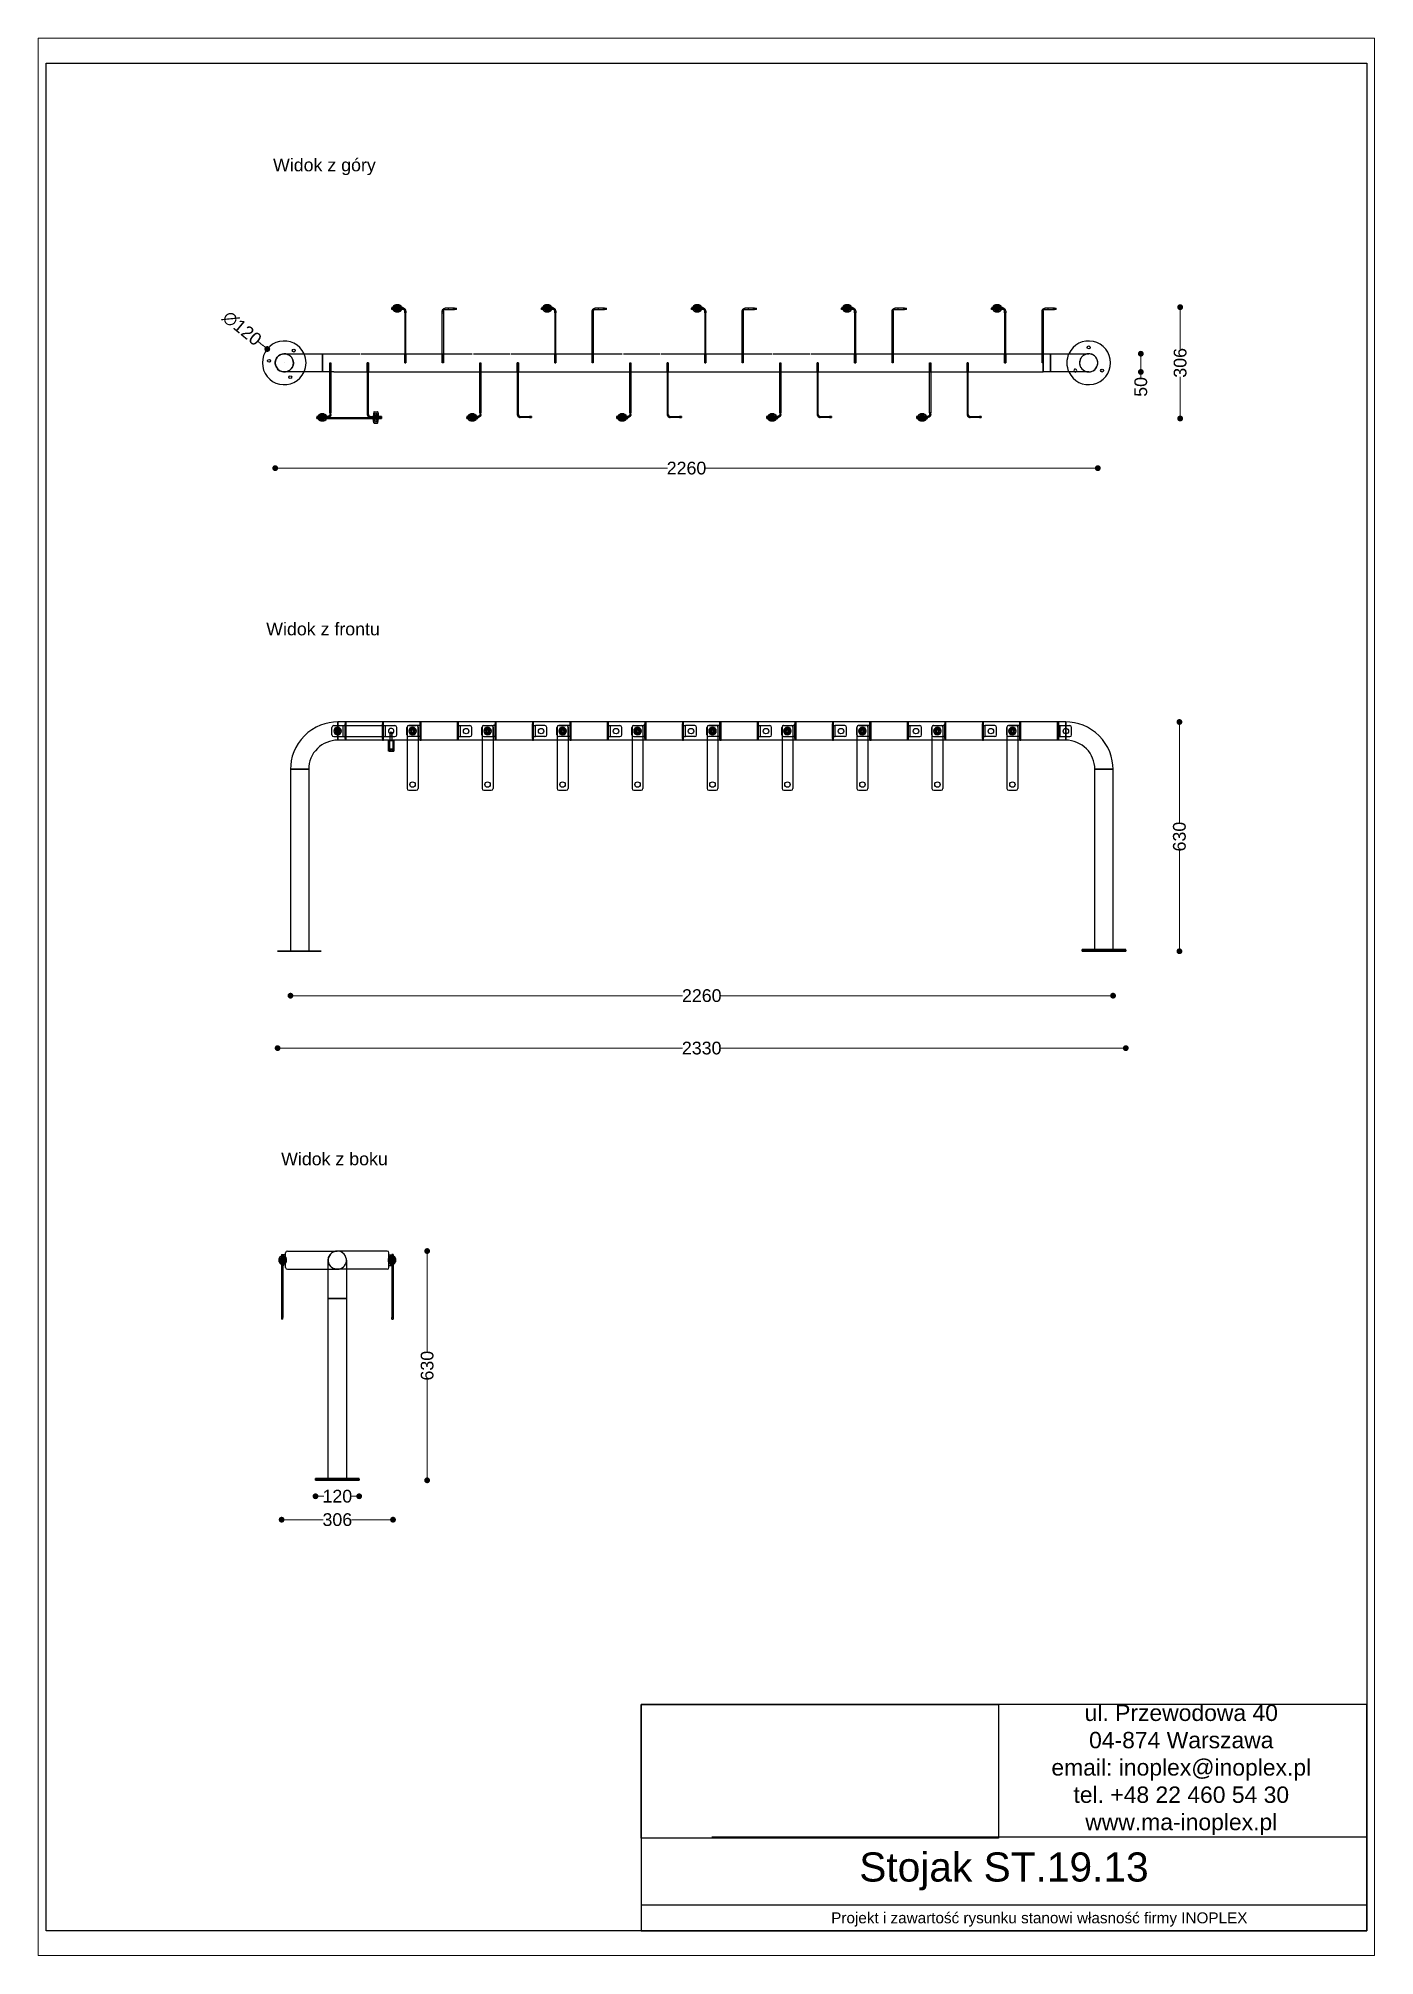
# Paper-space layout 'Układ1' of a CAD drawing. Header units: millimetres. Extents: x 1 to 201, y 2 to 289.
# The model-space entities are those that its viewports show. They can reach past a viewport. Long polylines and large blocks are cut down to what shows.
import ezdxf

# ---------------------------------------------------------------- set-up
doc = ezdxf.new("R2010")
doc.units = ezdxf.units.MM
doc.header["$LTSCALE"] = 3
for name, color, linetype in [('Cyan', 120, 'Continuous'), ('Default', 7, 'Continuous'), ('Green', 3, 'Continuous'), ('Hidden_lines', 7, 'Continuous'), ('Orange', 30, 'Continuous'), ('Red', 1, 'Continuous')]:
    doc.layers.add(name, color=color, linetype=linetype)
doc.styles.get("Standard").update_dxf_attribs({"font": 'arial.ttf'})
doc.dimstyles.new('MATEUSZ', dxfattribs={"dimtxt": 35, "dimasz": 16, "dimexe": 0.18, "dimexo": 0.0625, "dimgap": 0.09, "dimtad": 0, "dimdec": 0, "dimdsep": 46, "dimtxsty": 'Standard', "dimblk": 'DOT', "dimcen": 0.09, "dimse1": 1, "dimse2": 1, "dimadec": 0, "dimazin": 0, "dimtfac": 1, "dimtdec": 0, "dimtofl": 0, "dimtmove": 0, "dimatfit": 3, "dimfxl": 1, "dimtolj": 1, "dimtzin": 0, "dimlwd": 9, "dimlwe": 9, "dimarcsym": 0})
picture_1 = doc.add_image_def('image1.jpg', size_in_pixel=(1896, 709))

psp = doc.layouts.new('Układ1')

msp = doc.modelspace()

# ---------------------------------------------------------------- texts
for s, p in [('Widok z góry', (10989.7, 29387.4)), ('Widok z frontu', (10971, 28112.3)), ('Widok z boku', (11011.9, 26656.2))]:
    msp.add_text(s, height=34.962).set_placement(p)
at = {"attachment_point": 5}
for s, width, gutter_width, heights, insert, char_height in [('ul. Przewodowa 40\\P04-874 Warszawa\\Pemail: inoplex@inoplex.pl\\Ptel. +48 22 460 54 30\\Pwww.ma-inoplex.pl', 1019.877, 1, [432.7], (13485.1, 24994.8), 45), ('Stojak ST.19.13', 1993.625, 1, [0], (12997.9, 24715.8), 80), ('Projekt i zawartość rysunku stanowi własność firmy INOPLEX ', 1800.088, 12.5, [70.5], (13095, 24583.6), 30)]:
    msp.add_mtext_dynamic_manual_height_columns(s, width=width, gutter_width=gutter_width, heights=heights, dxfattribs=dict(at, insert=insert, char_height=char_height))

# ---------------------------------------------------------------- blocks, each defined once
blk = doc.blocks.new('_Dot')
at = {"color": 0, "linetype": 'ByBlock', "lineweight": -2}
blk.add_line((-0.5, 0), (-1, 0), dxfattribs=at)
at = {"color": 0, "linetype": 'ByBlock', "const_width": 0.5}
blk.add_lwpolyline([(-0.25, 0, 1), (0.25, 0, 1)], format="xyb", close=True, dxfattribs=at)
blk = doc.blocks.new('*D19')
at = {"color": 0, "lineweight": 9, "transparency": 16777216}
for p, q in [((11011.7, 28571.7), (12073.1, 28571.7)), ((13239.7, 28571.7), (12178.3, 28571.7))]:
    blk.add_line(p, q, dxfattribs=at)
at = {"layer": 'Defpoints', "color": 0, "transparency": 16777216}
for p in [(10995.7, 28861.1), (13255.7, 28861.1), (13255.7, 28571.7)]:
    blk.add_point(p, dxfattribs=at)
at = {"color": 0, "lineweight": 9, "transparency": 16777216, "xscale": 16, "yscale": 16, "zscale": 16, "rotation": 180}
blk.add_blockref('_Dot', (10995.7, 28571.7), dxfattribs=at)
at = {"color": 0, "lineweight": 9, "transparency": 16777216, "xscale": 16, "yscale": 16, "zscale": 16}
blk.add_blockref('_Dot', (13255.7, 28571.7), dxfattribs=at)
at = {"color": 0, "transparency": 16777216, "insert": (12125.7, 28571.7), "char_height": 35, "attachment_point": 5}
blk.add_mtext('\\A1;2260', dxfattribs=at)
blk = doc.blocks.new('*D20')
at = {"color": 0, "lineweight": 9, "transparency": 16777216}
for p, q in [((13482, 28998.1), (13482, 28899.8)), ((13482, 28724.1), (13482, 28822.4))]:
    blk.add_line(p, q, dxfattribs=at)
at = {"layer": 'Defpoints', "color": 0, "transparency": 16777216}
for p in [(12994.2, 29014.1), (13482, 29014.1), (12788.2, 28708.1)]:
    blk.add_point(p, dxfattribs=at)
at = {"color": 0, "lineweight": 9, "transparency": 16777216, "xscale": 16, "yscale": 16, "zscale": 16}
for p, rotation in [((13482, 29014.1), 90), ((13482, 28708.1), 270)]:
    blk.add_blockref('_Dot', p, dxfattribs=dict(at, rotation=rotation))
at = {"color": 0, "transparency": 16777216, "insert": (13482, 28861.1), "char_height": 35, "attachment_point": 5, "rotation": 90}
blk.add_mtext('\\A1;306', dxfattribs=at)
blk = doc.blocks.new('*D21')
at = {"color": 0, "lineweight": 9, "transparency": 16777216}
for p, q in [((13374, 28870.1), (13374, 28852.1)), ((13374, 28836.1), (13374, 28820.1))]:
    blk.add_line(p, q, dxfattribs=at)
at = {"layer": 'Defpoints', "color": 0, "transparency": 16777216}
for p in [(13125.7, 28886.1), (13125.7, 28836.1), (13374, 28836.1)]:
    blk.add_point(p, dxfattribs=at)
at = {"color": 0, "lineweight": 9, "transparency": 16777216, "xscale": 16, "yscale": 16, "zscale": 16}
for p, rotation in [((13374, 28886.1), 90), ((13374, 28836.1), 270)]:
    blk.add_blockref('_Dot', p, dxfattribs=dict(at, rotation=rotation))
at = {"color": 0, "transparency": 16777216, "insert": (13374, 28795), "char_height": 35, "attachment_point": 5, "rotation": 90}
blk.add_mtext('\\A1;50', dxfattribs=at)
blk = doc.blocks.new('*D23')
at = {"color": 0, "lineweight": 9, "transparency": 16777216}
for p, q in [((10949.1, 28919.4), (10961.5, 28909.2)), ((11020.2, 28861.1), (11020.4, 28861.1)), ((11020.3, 28861), (11020.3, 28861.2))]:
    blk.add_line(p, q, dxfattribs=at)
at = {"layer": 'Defpoints', "color": 0, "transparency": 16777216}
for p in [(10973.9, 28899.1), (11066.7, 28823.1)]:
    blk.add_point(p, dxfattribs=at)
at = {"color": 0, "lineweight": 9, "transparency": 16777216, "xscale": 16, "yscale": 16, "zscale": 16, "rotation": 320.6984808344102}
blk.add_blockref('_Dot', (10973.9, 28899.1), dxfattribs=at)
at = {"color": 0, "transparency": 16777216, "insert": (10904.4, 28955.9), "char_height": 35, "attachment_point": 5, "rotation": 320.6985}
blk.add_mtext('\\A1;∅120', dxfattribs=at)
blk = doc.blocks.new('*D24')
at = {"color": 0, "lineweight": 9, "transparency": 16777216}
for p, q in [((11053.6, 27122.1), (12115, 27122.1)), ((13281.6, 27122.1), (12220.2, 27122.1))]:
    blk.add_line(p, q, dxfattribs=at)
at = {"layer": 'Defpoints', "color": 0, "transparency": 16777216}
for p in [(11037.6, 27247.2), (13297.6, 27247.2), (13297.6, 27122.1)]:
    blk.add_point(p, dxfattribs=at)
at = {"color": 0, "lineweight": 9, "transparency": 16777216, "xscale": 16, "yscale": 16, "zscale": 16, "rotation": 180}
blk.add_blockref('_Dot', (11037.6, 27122.1), dxfattribs=at)
at = {"color": 0, "lineweight": 9, "transparency": 16777216, "xscale": 16, "yscale": 16, "zscale": 16}
blk.add_blockref('_Dot', (13297.6, 27122.1), dxfattribs=at)
at = {"color": 0, "transparency": 16777216, "insert": (12167.6, 27122.1), "char_height": 35, "attachment_point": 5}
blk.add_mtext('\\A1;2260', dxfattribs=at)
blk = doc.blocks.new('*D25')
at = {"color": 0, "lineweight": 9, "transparency": 16777216}
for p, q in [((11018.2, 26978), (12114.8, 26978)), ((13316.6, 26978), (12220, 26978))]:
    blk.add_line(p, q, dxfattribs=at)
at = {"layer": 'Defpoints', "color": 0, "transparency": 16777216}
for p in [(11002.2, 27244.2), (13332.6, 27244.2), (13332.6, 26978)]:
    blk.add_point(p, dxfattribs=at)
at = {"color": 0, "lineweight": 9, "transparency": 16777216, "xscale": 16, "yscale": 16, "zscale": 16, "rotation": 180}
blk.add_blockref('_Dot', (11002.2, 26978), dxfattribs=at)
at = {"color": 0, "lineweight": 9, "transparency": 16777216, "xscale": 16, "yscale": 16, "zscale": 16}
blk.add_blockref('_Dot', (13332.6, 26978), dxfattribs=at)
at = {"color": 0, "transparency": 16777216, "insert": (12167.4, 26978), "char_height": 35, "attachment_point": 5}
blk.add_mtext('\\A1;2330', dxfattribs=at)
blk = doc.blocks.new('*D26')
at = {"color": 0, "lineweight": 9, "transparency": 16777216}
for p, q in [((13480, 27858.2), (13480, 27598)), ((13480, 27260.2), (13480, 27520.4))]:
    blk.add_line(p, q, dxfattribs=at)
at = {"layer": 'Defpoints', "color": 0, "transparency": 16777216}
for p in [(13044.6, 27874.2), (13480, 27874.2), (13332.6, 27244.2)]:
    blk.add_point(p, dxfattribs=at)
at = {"color": 0, "lineweight": 9, "transparency": 16777216, "xscale": 16, "yscale": 16, "zscale": 16}
for p, rotation in [((13480, 27874.2), 90), ((13480, 27244.2), 270)]:
    blk.add_blockref('_Dot', p, dxfattribs=dict(at, rotation=rotation))
at = {"color": 0, "transparency": 16777216, "insert": (13480, 27559.2), "char_height": 35, "attachment_point": 5, "rotation": 90}
blk.add_mtext('\\A1;630', dxfattribs=at)
blk = doc.blocks.new('*D27')
at = {"color": 0, "lineweight": 9, "transparency": 16777216}
for p, q in [((11029.3, 25682.2), (11127.5, 25682.2)), ((11303.3, 25682.2), (11205, 25682.2))]:
    blk.add_line(p, q, dxfattribs=at)
at = {"layer": 'Defpoints', "color": 0, "transparency": 16777216}
for p in [(11013.3, 26410.9), (11319.3, 26410.7), (11319.3, 25682.2)]:
    blk.add_point(p, dxfattribs=at)
at = {"color": 0, "lineweight": 9, "transparency": 16777216, "xscale": 16, "yscale": 16, "zscale": 16, "rotation": 180}
blk.add_blockref('_Dot', (11013.3, 25682.2), dxfattribs=at)
at = {"color": 0, "lineweight": 9, "transparency": 16777216, "xscale": 16, "yscale": 16, "zscale": 16}
blk.add_blockref('_Dot', (11319.3, 25682.2), dxfattribs=at)
at = {"color": 0, "transparency": 16777216, "insert": (11166.3, 25682.2), "char_height": 35, "attachment_point": 5}
blk.add_mtext('\\A1;306', dxfattribs=at)
blk = doc.blocks.new('*D28')
at = {"color": 0, "lineweight": 9, "transparency": 16777216}
for p, q in [((11122.3, 25746.6), (11129.2, 25746.6)), ((11210.3, 25746.6), (11203.3, 25746.6))]:
    blk.add_line(p, q, dxfattribs=at)
at = {"layer": 'Defpoints', "color": 0, "transparency": 16777216}
for p in [(11106.3, 25790.4), (11226.3, 25790.4), (11226.3, 25746.6)]:
    blk.add_point(p, dxfattribs=at)
at = {"color": 0, "lineweight": 9, "transparency": 16777216, "xscale": 16, "yscale": 16, "zscale": 16, "rotation": 180}
blk.add_blockref('_Dot', (11106.3, 25746.6), dxfattribs=at)
at = {"color": 0, "lineweight": 9, "transparency": 16777216, "xscale": 16, "yscale": 16, "zscale": 16}
blk.add_blockref('_Dot', (11226.3, 25746.6), dxfattribs=at)
at = {"color": 0, "transparency": 16777216, "insert": (11166.3, 25746.6), "char_height": 35, "attachment_point": 5}
blk.add_mtext('\\A1;120', dxfattribs=at)
blk = doc.blocks.new('*D29')
at = {"color": 0, "lineweight": 9, "transparency": 16777216}
for p, q in [((11413.1, 26404.4), (11413.1, 26144.2)), ((11413.1, 25806.4), (11413.1, 26066.6))]:
    blk.add_line(p, q, dxfattribs=at)
at = {"layer": 'Defpoints', "color": 0, "transparency": 16777216}
for p in [(11303.2, 26420.4), (11413.1, 26420.4), (11226.3, 25790.4)]:
    blk.add_point(p, dxfattribs=at)
at = {"color": 0, "lineweight": 9, "transparency": 16777216, "xscale": 16, "yscale": 16, "zscale": 16}
for p, rotation in [((11413.1, 26420.4), 90), ((11413.1, 25790.4), 270)]:
    blk.add_blockref('_Dot', p, dxfattribs=dict(at, rotation=rotation))
at = {"color": 0, "transparency": 16777216, "insert": (11413.1, 26105.4), "char_height": 35, "attachment_point": 5, "rotation": 90}
blk.add_mtext('\\A1;630', dxfattribs=at)

# ---------------------------------------------------------------- dimensions: what is measured, and where the dimension line sits
dim = msp.add_diameter_dim_2p(p1=(11066.7, 28823.1), p2=(10973.9, 28899.1), dimstyle='MATEUSZ')
dim.commit()
dim.dimension.update_dxf_attribs({"geometry": '*D23', "text_midpoint": (10904.4, 28955.9)})
for base, p1, p2, picture, middle in [((13482, 29014.1), (12788.2, 28708.1), (12994.2, 29014.1), '*D20', (13482, 28861.1)), ((13374, 28836.1), (13125.7, 28886.1), (13125.7, 28836.1), '*D21', (13374, 28795)), ((13480, 27874.2), (13332.6, 27244.2), (13044.6, 27874.2), '*D26', (13480, 27559.2)), ((11413.1, 26420.4), (11226.3, 25790.4), (11303.2, 26420.4), '*D29', (11413.1, 26105.4))]:
    dim = msp.add_linear_dim(base=base, p1=p1, p2=p2, angle=90, dimstyle='MATEUSZ')
    dim.commit()
    dim.dimension.update_dxf_attribs({"geometry": picture, "text_midpoint": middle})
for base, p1, p2, picture, middle in [((13255.7, 28571.7), (10995.7, 28861.1), (13255.7, 28861.1), '*D19', (12125.7, 28571.7)), ((13332.6, 26978), (11002.2, 27244.2), (13332.6, 27244.2), '*D25', (12167.4, 26978)), ((13297.6, 27122.1), (11037.6, 27247.2), (13297.6, 27247.2), '*D24', (12167.6, 27122.1)), ((11319.3, 25682.2), (11013.3, 26410.9), (11319.3, 26410.7), '*D27', (11166.3, 25682.2)), ((11226.3, 25746.6), (11106.3, 25790.4), (11226.3, 25790.4), '*D28', (11166.3, 25746.6))]:
    dim = msp.add_linear_dim(base=base, p1=p1, p2=p2, dimstyle='MATEUSZ')
    dim.commit()
    dim.dimension.update_dxf_attribs({"geometry": picture, "text_midpoint": middle})

# ---------------------------------------------------------------- linework, layer by layer
for p, q in [((13212.6, 27247.2), (13212.6, 27249.2)), ((13332.6, 27247.2), (13332.6, 27249.2)), ((11106.3, 25793.4), (11106.3, 25795.4)), ((11226.3, 25793.4), (11226.3, 25795.4)), ((13995, 24809.6), (12194.9, 24809.6)), ((13994.7, 24623), (12001.1, 24623))]:
    msp.add_line(p, q)
for points in [[(10366.2, 24552.5), (10366.2, 29684.6), (13995, 29684.6), (13995, 24552.5)], [(12001.1, 24552.5), (13995, 24552.5), (13995, 25174.2), (12001.1, 25174.2)]]:
    msp.add_lwpolyline(points, close=True)
at = {"layer": 'Cyan', "color": 0}
for p, q in [((11267.5, 28726.7), (11276.6, 28726.7)), ((11267.5, 28726.1), (11276.6, 28726.1)), ((11267.5, 28696.1), (11276.6, 28696.1)), ((11267.5, 28695.5), (11276.6, 28695.5)), ((11306.5, 27794.2), (11306.5, 27822.9)), ((11308.9, 27822.9), (11308.9, 27794.2)), ((11309.5, 27823.6), (11318.5, 27823.6)), ((11309.5, 27822.9), (11318.5, 27822.9)), ((11309.5, 27822.9), (11309.5, 27794.2)), ((11318.5, 27822.9), (11318.5, 27794.2)), ((11319.1, 27822.9), (11319.1, 27794.2)), ((11321.5, 27822.9), (11321.5, 27794.2)), ((11309.5, 27794.2), (11318.5, 27794.2)), ((11309.5, 27793.6), (11318.5, 27793.6))]:
    msp.add_line(p, q, dxfattribs=at)
for points in [[(11266.9, 28726.3, 0), (11265.4, 28720.2, 0), (11264.7, 28714.1, 0)], [(11267.5, 28726.1, 0), (11266, 28720.2, 0), (11265.3, 28714.1, 0)], [(11267.5, 28726.1, 0), (11267.1, 28726.2, 0), (11267, 28726.3, 0), (11266.9, 28726.3, 0), (11266.9, 28726.3, 0), (11266.9, 28726.3, 0), (11266.9, 28726.3, 0), (11266.9, 28726.3, 0), (11266.9, 28726.3, 0), (11266.9, 28726.3, 0), (11266.9, 28726.3, 0), (11266.9, 28726.3, 0), (11266.9, 28726.3, 0), (11266.9, 28726.3, 0), (11266.9, 28726.3, 0), (11266.9, 28726.3, 0), (11266.9, 28726.3, 0), (11266.9, 28726.3, 0), (11266.9, 28726.3, 0)], [(11267.5, 28726.7, 0), (11267.5, 28726.7, 0), (11267.5, 28726.7, 0), (11267.5, 28726.7, 0), (11267.5, 28726.7, 0), (11267.5, 28726.7, 0), (11267.5, 28726.7, 0), (11267.5, 28726.7, 0), (11267.5, 28726.7, 0), (11267.5, 28726.7, 0), (11267.5, 28726.7, 0), (11267.5, 28726.7, 0), (11267.5, 28726.7, 0), (11267.5, 28726.7, 0), (11267.5, 28726.7, 0), (11267.5, 28726.6, 0), (11267.5, 28726.1, 0)], [(11276.6, 28726.1, 0), (11276.6, 28726.7, 0)], [(11277.2, 28726.3, 0), (11277.2, 28726.3, 0), (11277.2, 28726.3, 0), (11277.2, 28726.3, 0), (11277.2, 28726.3, 0), (11277.2, 28726.3, 0), (11277.2, 28726.3, 0), (11277.2, 28726.3, 0), (11277.2, 28726.3, 0), (11277.2, 28726.3, 0), (11277.2, 28726.3, 0), (11277.2, 28726.3, 0), (11277.2, 28726.3, 0), (11277.2, 28726.3, 0), (11277.2, 28726.3, 0), (11277.2, 28726.3, 0), (11277.1, 28726.2, 0), (11276.6, 28726.1, 0)], [(11276.6, 28726.1, 0), (11278.1, 28720.2, 0), (11278.8, 28714.1, 0)], [(11277.2, 28726.3, 0), (11278.7, 28720.2, 0), (11279.5, 28714.1, 0)], [(11266.9, 28695.9, 0), (11265.4, 28701.9, 0), (11264.7, 28708.1, 0)], [(11267.5, 28696.1, 0), (11266, 28702, 0), (11265.3, 28708.1, 0)], [(11266.9, 28695.9, 0), (11266.9, 28695.9, 0), (11266.9, 28695.9, 0), (11266.9, 28695.9, 0), (11266.9, 28695.9, 0), (11266.9, 28695.9, 0), (11266.9, 28695.9, 0), (11266.9, 28695.9, 0), (11266.9, 28695.9, 0), (11266.9, 28695.9, 0), (11266.9, 28695.9, 0), (11266.9, 28695.9, 0), (11266.9, 28695.9, 0), (11266.9, 28695.9, 0), (11266.9, 28695.9, 0), (11266.9, 28695.9, 0), (11267, 28695.9, 0), (11267.5, 28696.1, 0)], [(11267.5, 28696.1, 0), (11267.5, 28695.6, 0), (11267.5, 28695.5, 0), (11267.5, 28695.5, 0), (11267.5, 28695.5, 0), (11267.5, 28695.5, 0), (11267.5, 28695.5, 0), (11267.5, 28695.5, 0), (11267.5, 28695.5, 0), (11267.5, 28695.5, 0), (11267.5, 28695.5, 0), (11267.5, 28695.5, 0), (11267.5, 28695.5, 0), (11267.5, 28695.5, 0), (11267.5, 28695.5, 0), (11267.5, 28695.5, 0), (11267.5, 28695.5, 0), (11267.5, 28695.5, 0), (11267.5, 28695.5, 0)], [(11276.6, 28696.1, 0), (11278.1, 28702, 0), (11278.8, 28708.1, 0)], [(11276.6, 28696.1, 0), (11277, 28695.9, 0), (11277.2, 28695.9, 0), (11277.2, 28695.9, 0), (11277.2, 28695.9, 0), (11277.2, 28695.9, 0), (11277.2, 28695.9, 0), (11277.2, 28695.9, 0), (11277.2, 28695.9, 0), (11277.2, 28695.9, 0), (11277.2, 28695.9, 0), (11277.2, 28695.9, 0), (11277.2, 28695.9, 0), (11277.2, 28695.9, 0), (11277.2, 28695.9, 0), (11277.2, 28695.9, 0), (11277.2, 28695.9, 0), (11277.2, 28695.9, 0), (11277.2, 28695.9, 0)], [(11276.6, 28695.5, 0), (11276.6, 28695.5, 0), (11276.6, 28695.5, 0), (11276.6, 28695.5, 0), (11276.6, 28695.5, 0), (11276.6, 28695.5, 0), (11276.6, 28695.5, 0), (11276.6, 28695.5, 0), (11276.6, 28695.5, 0), (11276.6, 28695.5, 0), (11276.6, 28695.5, 0), (11276.6, 28695.5, 0), (11276.6, 28695.5, 0), (11276.6, 28695.5, 0), (11276.6, 28695.5, 0), (11276.6, 28695.5, 0), (11276.6, 28696.1, 0)], [(11277.2, 28695.9, 0), (11278.7, 28701.9, 0), (11279.5, 28708.1, 0)], [(11306.5, 27822.9, 0), (11306.5, 27823, 0), (11306.5, 27823.1, 0), (11306.5, 27823.1, 0), (11306.5, 27823.2, 0), (11306.6, 27823.2, 0), (11306.6, 27823.3, 0), (11306.6, 27823.3, 0), (11306.7, 27823.4, 0), (11306.7, 27823.4, 0), (11306.8, 27823.5, 0), (11306.8, 27823.5, 0), (11306.9, 27823.5, 0), (11306.9, 27823.5, 0), (11307, 27823.5, 0), (11307, 27823.6, 0), (11307.1, 27823.6, 0)], [(11306.5, 27822.9, 0), (11306.5, 27823, 0), (11306.5, 27823.1, 0), (11306.5, 27823.1, 0), (11306.5, 27823.2, 0), (11306.6, 27823.2, 0), (11306.6, 27823.3, 0), (11306.6, 27823.3, 0), (11306.7, 27823.4, 0), (11306.7, 27823.4, 0), (11306.8, 27823.5, 0), (11306.8, 27823.5, 0), (11306.9, 27823.5, 0), (11306.9, 27823.5, 0), (11307, 27823.5, 0), (11307, 27823.6, 0), (11307.1, 27823.6, 0)], [(11308.9, 27822.9, 0), (11307.1, 27822.9, 0), (11306.6, 27822.9, 0), (11306.5, 27822.9, 0), (11306.5, 27822.9, 0), (11306.5, 27822.9, 0), (11306.5, 27822.9, 0), (11306.5, 27822.9, 0), (11306.5, 27822.9, 0), (11306.5, 27822.9, 0), (11306.5, 27822.9, 0), (11306.5, 27822.9, 0), (11306.5, 27822.9, 0), (11306.5, 27822.9, 0), (11306.5, 27822.9, 0), (11306.5, 27822.9, 0), (11306.5, 27822.9, 0), (11306.5, 27822.9, 0), (11306.5, 27822.9, 0)], [(11309.5, 27823.6, 0), (11307.7, 27823.6, 0), (11307.3, 27823.6, 0), (11307.2, 27823.6, 0), (11307.1, 27823.6, 0), (11307.1, 27823.6, 0), (11307.1, 27823.6, 0), (11307.1, 27823.6, 0), (11307.1, 27823.6, 0), (11307.1, 27823.6, 0), (11307.1, 27823.6, 0), (11307.1, 27823.6, 0), (11307.1, 27823.6, 0), (11307.1, 27823.6, 0), (11307.1, 27823.6, 0), (11307.1, 27823.6, 0), (11307.1, 27823.6, 0), (11307.1, 27823.6, 0), (11307.1, 27823.6, 0)], [(11308.9, 27822.9, 0), (11308.9, 27823, 0), (11308.9, 27823, 0), (11308.9, 27823.1, 0), (11308.9, 27823.2, 0), (11308.9, 27823.2, 0), (11309, 27823.3, 0), (11309, 27823.3, 0), (11309, 27823.4, 0), (11309.1, 27823.4, 0), (11309.1, 27823.5, 0), (11309.2, 27823.5, 0), (11309.2, 27823.5, 0), (11309.3, 27823.5, 0), (11309.3, 27823.5, 0), (11309.4, 27823.6, 0), (11309.5, 27823.6, 0)], [(11309.5, 27822.9, 0), (11308.9, 27822.9, 0)], [(11309.5, 27823.6, 0), (11309.5, 27823.6, 0), (11309.5, 27823.6, 0), (11309.5, 27823.6, 0), (11309.5, 27823.6, 0), (11309.5, 27823.6, 0), (11309.5, 27823.6, 0), (11309.5, 27823.6, 0), (11309.5, 27823.6, 0), (11309.5, 27823.6, 0), (11309.5, 27823.6, 0), (11309.5, 27823.6, 0), (11309.5, 27823.6, 0), (11309.5, 27823.6, 0), (11309.5, 27823.6, 0), (11309.5, 27823.5, 0), (11309.5, 27823.5, 0), (11309.5, 27822.9, 0)], [(11318.5, 27823.6, 0), (11320.9, 27823.6, 0)], [(11318.5, 27823.6, 0), (11318.6, 27823.6, 0), (11318.6, 27823.5, 0), (11318.7, 27823.5, 0), (11318.8, 27823.5, 0), (11318.8, 27823.5, 0), (11318.9, 27823.5, 0), (11318.9, 27823.4, 0), (11319, 27823.4, 0), (11319, 27823.3, 0), (11319, 27823.3, 0), (11319.1, 27823.2, 0), (11319.1, 27823.2, 0), (11319.1, 27823.1, 0), (11319.1, 27823, 0), (11319.1, 27823, 0), (11319.1, 27822.9, 0)], [(11318.5, 27822.9, 0), (11318.5, 27823.4, 0), (11318.5, 27823.5, 0), (11318.5, 27823.5, 0), (11318.5, 27823.6, 0), (11318.5, 27823.6, 0), (11318.5, 27823.6, 0), (11318.5, 27823.6, 0), (11318.5, 27823.6, 0), (11318.5, 27823.6, 0), (11318.5, 27823.6, 0), (11318.5, 27823.6, 0), (11318.5, 27823.6, 0), (11318.5, 27823.6, 0), (11318.5, 27823.6, 0), (11318.5, 27823.6, 0), (11318.5, 27823.6, 0), (11318.5, 27823.6, 0), (11318.5, 27823.6, 0)], [(11319.1, 27822.9, 0), (11319.1, 27822.9, 0), (11318.5, 27822.9, 0)], [(11319.1, 27822.9, 0), (11321.5, 27822.9, 0)], [(11320.9, 27823.6, 0), (11320.9, 27823.6, 0), (11321, 27823.5, 0), (11321, 27823.5, 0), (11321.1, 27823.5, 0), (11321.2, 27823.5, 0), (11321.2, 27823.5, 0), (11321.3, 27823.4, 0), (11321.3, 27823.4, 0), (11321.3, 27823.3, 0), (11321.4, 27823.3, 0), (11321.4, 27823.2, 0), (11321.4, 27823.2, 0), (11321.5, 27823.1, 0), (11321.5, 27823.1, 0), (11321.5, 27823, 0), (11321.5, 27822.9, 0)], [(11320.9, 27823.6, 0), (11320.9, 27823.6, 0), (11321, 27823.5, 0), (11321.1, 27823.5, 0), (11321.1, 27823.5, 0), (11321.2, 27823.5, 0), (11321.2, 27823.5, 0), (11321.3, 27823.4, 0), (11321.3, 27823.4, 0), (11321.4, 27823.3, 0), (11321.4, 27823.3, 0), (11321.4, 27823.2, 0), (11321.4, 27823.2, 0), (11321.5, 27823.1, 0), (11321.5, 27823.1, 0), (11321.5, 27823, 0), (11321.5, 27822.9, 0)], [(11308.9, 27794.2, 0), (11306.5, 27794.2, 0)], [(11307.1, 27793.6, 0), (11307, 27793.6, 0), (11307, 27793.6, 0), (11306.9, 27793.6, 0), (11306.9, 27793.6, 0), (11306.8, 27793.6, 0), (11306.8, 27793.7, 0), (11306.7, 27793.7, 0), (11306.7, 27793.7, 0), (11306.6, 27793.8, 0), (11306.6, 27793.8, 0), (11306.6, 27793.9, 0), (11306.5, 27793.9, 0), (11306.5, 27794, 0), (11306.5, 27794.1, 0), (11306.5, 27794.1, 0), (11306.5, 27794.2, 0)], [(11307.1, 27793.6, 0), (11307.1, 27793.6, 0), (11307, 27793.6, 0), (11306.9, 27793.6, 0), (11306.9, 27793.6, 0), (11306.8, 27793.6, 0), (11306.8, 27793.7, 0), (11306.7, 27793.7, 0), (11306.7, 27793.7, 0), (11306.6, 27793.8, 0), (11306.6, 27793.8, 0), (11306.6, 27793.9, 0), (11306.5, 27793.9, 0), (11306.5, 27794, 0), (11306.5, 27794.1, 0), (11306.5, 27794.1, 0), (11306.5, 27794.2, 0)], [(11309.5, 27793.6, 0), (11307.1, 27793.6, 0)], [(11309.5, 27793.6, 0), (11309.4, 27793.6, 0), (11309.3, 27793.6, 0), (11309.3, 27793.6, 0), (11309.2, 27793.6, 0), (11309.2, 27793.6, 0), (11309.1, 27793.7, 0), (11309.1, 27793.7, 0), (11309, 27793.7, 0), (11309, 27793.8, 0), (11309, 27793.8, 0), (11308.9, 27793.9, 0), (11308.9, 27794, 0), (11308.9, 27794, 0), (11308.9, 27794.1, 0), (11308.9, 27794.1, 0), (11308.9, 27794.2, 0)], [(11308.9, 27794.2, 0), (11308.9, 27794.2, 0), (11309.5, 27794.2, 0)], [(11309.5, 27794.2, 0), (11309.5, 27793.6, 0)], [(11318.2, 27793.7, 0), (11318.2, 27793.7, 0), (11318.2, 27793.7, 0), (11318.2, 27793.7, 0), (11318.2, 27793.7, 0), (11318.2, 27793.7, 0), (11318.2, 27793.7, 0), (11318.2, 27793.7, 0), (11318.2, 27793.7, 0), (11318.2, 27793.7, 0), (11318.2, 27793.7, 0), (11318.2, 27793.7, 0), (11318.2, 27793.7, 0), (11318.2, 27793.7, 0), (11318.1, 27793.7, 0), (11317.7, 27793.7, 0), (11314.1, 27793.7, 0), (11311.1, 27793.7, 0), (11310.1, 27793.7, 0), (11309.8, 27793.7, 0), (11309.8, 27793.7, 0), (11309.8, 27793.7, 0), (11309.8, 27793.7, 0), (11309.8, 27793.7, 0), (11309.8, 27793.7, 0), (11309.8, 27793.7, 0), (11309.8, 27793.7, 0), (11309.8, 27793.7, 0), (11309.8, 27793.7, 0), (11309.8, 27793.7, 0), (11309.8, 27793.7, 0), (11309.8, 27793.7, 0), (11309.8, 27793.7, 0), (11309.8, 27793.7, 0)], [(11318.5, 27794.2, 0), (11319.1, 27794.2, 0)], [(11319.1, 27794.2, 0), (11319.1, 27794.1, 0), (11319.1, 27794.1, 0), (11319.1, 27794, 0), (11319.1, 27794, 0), (11319.1, 27793.9, 0), (11319, 27793.8, 0), (11319, 27793.8, 0), (11319, 27793.7, 0), (11318.9, 27793.7, 0), (11318.9, 27793.7, 0), (11318.8, 27793.6, 0), (11318.8, 27793.6, 0), (11318.7, 27793.6, 0), (11318.6, 27793.6, 0), (11318.6, 27793.6, 0), (11318.5, 27793.6, 0)], [(11318.5, 27793.6, 0), (11318.5, 27793.6, 0), (11318.5, 27793.6, 0), (11318.5, 27793.6, 0), (11318.5, 27793.6, 0), (11318.5, 27793.6, 0), (11318.5, 27793.6, 0), (11318.5, 27793.6, 0), (11318.5, 27793.6, 0), (11318.5, 27793.6, 0), (11318.5, 27793.6, 0), (11318.5, 27793.6, 0), (11318.5, 27793.6, 0), (11318.5, 27793.6, 0), (11318.5, 27793.6, 0), (11318.5, 27793.6, 0), (11318.5, 27794.2, 0)], [(11318.5, 27793.6, 0), (11320.9, 27793.6, 0)], [(11319.1, 27794.2, 0), (11321.5, 27794.2, 0)], [(11321.5, 27794.2, 0), (11321.5, 27794.1, 0), (11321.5, 27794.1, 0), (11321.5, 27794, 0), (11321.4, 27793.9, 0), (11321.4, 27793.9, 0), (11321.4, 27793.8, 0), (11321.4, 27793.8, 0), (11321.3, 27793.7, 0), (11321.3, 27793.7, 0), (11321.2, 27793.7, 0), (11321.2, 27793.6, 0), (11321.1, 27793.6, 0), (11321.1, 27793.6, 0), (11321, 27793.6, 0), (11320.9, 27793.6, 0), (11320.9, 27793.6, 0)], [(11321.5, 27794.2, 0), (11321.5, 27794.1, 0), (11321.5, 27794.1, 0), (11321.5, 27794, 0), (11321.4, 27793.9, 0), (11321.4, 27793.9, 0), (11321.4, 27793.8, 0), (11321.4, 27793.8, 0), (11321.3, 27793.7, 0), (11321.3, 27793.7, 0), (11321.2, 27793.7, 0), (11321.2, 27793.6, 0), (11321.1, 27793.6, 0), (11321.1, 27793.6, 0), (11321, 27793.6, 0), (11320.9, 27793.6, 0), (11320.9, 27793.6, 0)]]:
    msp.add_polyline3d(points, dxfattribs=at)
for centre, start, end in [((11267.5, 28726.1), 90, 162.343), ((11276.6, 28726.1), 17.657, 90), ((11267.5, 28696.1), 197.657, 270), ((11276.6, 28696.1), 270, 342.343), ((11307.1, 27822.9), 90, 180), ((11320.9, 27822.9), 0, 90), ((11307.1, 27794.2), 180, 270), ((11320.9, 27794.2), 270, 0)]:
    msp.add_arc(centre, 0.625, start, end, dxfattribs=at)
at = {"layer": 'Default', "color": 0}
for p, q in [((11315.7, 29008.1), (11315.7, 29011.1)), ((11316.2, 29014.1), (11316.2, 29011.1)), ((11320.7, 29011.1), (11346.7, 29011.1)), ((11320.7, 29008.1), (11320.7, 29011.1)), ((11346.7, 29008.1), (11320.7, 29008.1)), ((11321.2, 29014.1), (11321.2, 29011.1)), ((11321.2, 29014.1), (11341.2, 29014.1)), ((11321.2, 29011.1), (11341.2, 29011.1)), ((11341.2, 29014.1), (11341.2, 29011.1)), ((11346.2, 29014.1), (11346.2, 29011.1)), ((11354.7, 29003.1), (11351.7, 29003.1)), ((11354.7, 28998.1), (11351.7, 28998.1)), ((11351.7, 28998.1), (11351.7, 28861.2)), ((11354.7, 28861.2), (11354.7, 28998.1)), ((11454.7, 29003.1), (11457.7, 29003.1)), ((11454.7, 28998.1), (11457.7, 28998.1)), ((11454.7, 28861.2), (11454.7, 28998.1)), ((11457.7, 28998.1), (11457.7, 28861.2)), ((11488.7, 29011.1), (11462.7, 29011.1)), ((11462.7, 29008.1), (11488.7, 29008.1)), ((11488.7, 29008.1), (11488.7, 29011.1)), ((11493.7, 29008.1), (11493.7, 29011.1)), ((11727.7, 29008.1), (11727.7, 29011.1)), ((11728.2, 29014.1), (11728.2, 29011.1)), ((11732.7, 29011.1), (11758.7, 29011.1)), ((11732.7, 29008.1), (11732.7, 29011.1)), ((11758.7, 29008.1), (11732.7, 29008.1)), ((11733.2, 29014.1), (11733.2, 29011.1)), ((11733.2, 29014.1), (11753.2, 29014.1)), ((11733.2, 29011.1), (11753.2, 29011.1)), ((11753.2, 29014.1), (11753.2, 29011.1)), ((11758.2, 29014.1), (11758.2, 29011.1)), ((11766.7, 29003.1), (11763.7, 29003.1)), ((11766.7, 28998.1), (11763.7, 28998.1)), ((11763.7, 28998.1), (11763.7, 28861.2)), ((11766.7, 28861.2), (11766.7, 28998.1)), ((11866.7, 29003.1), (11869.7, 29003.1)), ((11866.7, 28998.1), (11869.7, 28998.1)), ((11866.7, 28861.2), (11866.7, 28998.1)), ((11869.7, 28998.1), (11869.7, 28861.2)), ((11900.7, 29011.1), (11874.7, 29011.1)), ((11874.7, 29008.1), (11900.7, 29008.1)), ((11900.7, 29008.1), (11900.7, 29011.1)), ((11905.7, 29008.1), (11905.7, 29011.1)), ((12139.7, 29008.1), (12139.7, 29011.1)), ((12140.2, 29014.1), (12140.2, 29011.1)), ((12144.7, 29011.1), (12170.7, 29011.1)), ((12144.7, 29008.1), (12144.7, 29011.1)), ((12170.7, 29008.1), (12144.7, 29008.1)), ((12145.2, 29014.1), (12145.2, 29011.1)), ((12145.2, 29014.1), (12165.2, 29014.1)), ((12145.2, 29011.1), (12165.2, 29011.1)), ((12165.2, 29014.1), (12165.2, 29011.1)), ((12170.2, 29014.1), (12170.2, 29011.1)), ((12178.7, 29003.1), (12175.7, 29003.1)), ((12178.7, 28998.1), (12175.7, 28998.1)), ((12175.7, 28998.1), (12175.7, 28861.2)), ((12178.7, 28861.2), (12178.7, 28998.1)), ((12278.7, 29003.1), (12281.7, 29003.1)), ((12278.7, 28998.1), (12281.7, 28998.1)), ((12278.7, 28861.2), (12278.7, 28998.1)), ((12281.7, 28998.1), (12281.7, 28861.2)), ((12312.7, 29011.1), (12286.7, 29011.1)), ((12286.7, 29008.1), (12312.7, 29008.1)), ((12312.7, 29008.1), (12312.7, 29011.1)), ((12317.7, 29008.1), (12317.7, 29011.1)), ((12551.7, 29008.1), (12551.7, 29011.1)), ((12552.2, 29014.1), (12552.2, 29011.1)), ((12556.7, 29011.1), (12582.7, 29011.1)), ((12556.7, 29008.1), (12556.7, 29011.1)), ((12582.7, 29008.1), (12556.7, 29008.1)), ((12557.2, 29014.1), (12557.2, 29011.1)), ((12557.2, 29014.1), (12577.2, 29014.1)), ((12557.2, 29011.1), (12577.2, 29011.1)), ((12577.2, 29014.1), (12577.2, 29011.1)), ((12582.2, 29014.1), (12582.2, 29011.1)), ((12590.7, 29003.1), (12587.7, 29003.1)), ((12590.7, 28998.1), (12587.7, 28998.1)), ((12587.7, 28998.1), (12587.7, 28861.2)), ((12590.7, 28861.2), (12590.7, 28998.1)), ((12690.7, 29003.1), (12693.7, 29003.1)), ((12690.7, 28998.1), (12693.7, 28998.1)), ((12690.7, 28861.2), (12690.7, 28998.1)), ((12693.7, 28998.1), (12693.7, 28861.2)), ((12724.7, 29011.1), (12698.7, 29011.1)), ((12698.7, 29008.1), (12724.7, 29008.1)), ((12724.7, 29008.1), (12724.7, 29011.1)), ((12729.7, 29008.1), (12729.7, 29011.1)), ((12963.7, 29008.1), (12963.7, 29011.1)), ((12964.2, 29014.1), (12964.2, 29011.1)), ((12968.7, 29011.1), (12994.7, 29011.1)), ((12968.7, 29008.1), (12968.7, 29011.1)), ((12994.7, 29008.1), (12968.7, 29008.1)), ((12969.2, 29014.1), (12969.2, 29011.1)), ((12969.2, 29014.1), (12989.2, 29014.1)), ((12969.2, 29011.1), (12989.2, 29011.1)), ((12989.2, 29014.1), (12989.2, 29011.1)), ((12994.2, 29014.1), (12994.2, 29011.1)), ((13002.7, 29003.1), (12999.7, 29003.1)), ((13002.7, 28998.1), (12999.7, 28998.1)), ((12999.7, 28998.1), (12999.7, 28861.2)), ((13002.7, 28861.2), (13002.7, 28998.1)), ((13102.7, 29003.1), (13105.7, 29003.1)), ((13102.7, 28998.1), (13105.7, 28998.1)), ((13102.7, 28861.3), (13102.7, 28998.1)), ((13105.7, 28998.1), (13105.7, 28861.3)), ((13136.7, 29011.1), (13110.7, 29011.1)), ((13110.7, 29008.1), (13136.7, 29008.1)), ((13136.7, 29008.1), (13136.7, 29011.1)), ((13141.7, 29008.1), (13141.7, 29011.1)), ((11125.7, 28886.1), (11135.9, 28886.1)), ((11135.9, 28886.1), (11228.2, 28886.1)), ((11231.2, 28886.1), (11537.2, 28886.1)), ((11540.2, 28886.1), (11640.2, 28886.1)), ((11643.2, 28886.1), (11949.2, 28886.1)), ((11952.2, 28886.1), (12052.2, 28886.1)), ((12055.2, 28886.1), (12361.2, 28886.1)), ((12364.2, 28886.1), (12464.2, 28886.1)), ((12467.2, 28886.1), (12773.2, 28886.1)), ((12773.2, 28886.1), (13102.7, 28886)), ((13105.7, 28886.1), (13125.7, 28886.1)), ((11145.7, 28836.1), (11125.7, 28836.1)), ((11145.7, 28861.1), (11148.7, 28861.1)), ((11145.7, 28724.1), (11145.7, 28860.9)), ((11145.7, 28860.9), (11148.7, 28860.9)), ((11147, 28860.9), (11148.7, 28860.9)), ((11148.7, 28860.9), (11148.7, 28724.1)), ((11156.4, 28836.1), (11148.7, 28836.1)), ((11156.4, 28836.1), (11248.7, 28836.1)), ((11251.7, 28861.1), (11248.7, 28861.1)), ((11248.7, 28860.9), (11248.7, 28724.1)), ((11251.7, 28860.9), (11248.7, 28860.9)), ((11249.7, 28860.9), (11248.7, 28860.9)), ((11251.7, 28860.9), (11250.3, 28860.9)), ((11251.7, 28724.1), (11251.7, 28860.9)), ((11251.7, 28836.1), (11557.7, 28836.1)), ((11351.7, 28861.2), (11351.7, 28861.1)), ((11351.7, 28861.1), (11354.7, 28861.1)), ((11354.7, 28861.1), (11354.7, 28861.2)), ((11454.7, 28861.1), (11454.7, 28861.2)), ((11457.7, 28861.1), (11454.7, 28861.1)), ((11457.7, 28861.2), (11457.7, 28861.1)), ((11557.7, 28861.1), (11560.7, 28861.1)), ((11557.7, 28724.1), (11557.7, 28860.9)), ((11557.7, 28860.9), (11560.7, 28860.9)), ((11559.5, 28860.9), (11560.7, 28860.9)), ((11560.7, 28860.9), (11560.7, 28724.1)), ((11560.7, 28836.1), (11660.7, 28836.1)), ((11663.7, 28861.1), (11660.7, 28861.1)), ((11660.7, 28860.9), (11660.7, 28724.1)), ((11663.7, 28860.9), (11660.7, 28860.9)), ((11662.5, 28860.9), (11661.2, 28860.9)), ((11663.7, 28724.1), (11663.7, 28860.9)), ((11663.7, 28836.1), (11969.7, 28836.1)), ((11763.7, 28861.2), (11763.7, 28861.1)), ((11763.7, 28861.1), (11766.7, 28861.1)), ((11766.7, 28861.1), (11766.7, 28861.2)), ((11866.7, 28861.1), (11866.7, 28861.2)), ((11869.7, 28861.1), (11866.7, 28861.1)), ((11869.7, 28861.2), (11869.7, 28861.1)), ((11969.7, 28861.1), (11972.7, 28861.1)), ((11969.7, 28724.1), (11969.7, 28860.9)), ((11969.7, 28860.9), (11972.7, 28860.9)), ((11970.8, 28860.9), (11972.7, 28860.9)), ((11972.7, 28860.9), (11972.7, 28724.1)), ((11972.7, 28836.1), (12072.7, 28836.1)), ((12075.7, 28861.1), (12072.7, 28861.1)), ((12072.7, 28860.9), (12072.7, 28724.1)), ((12075.7, 28860.9), (12072.7, 28860.9)), ((12075.7, 28860.9), (12072.7, 28860.9)), ((12075.7, 28724.1), (12075.7, 28860.9)), ((12075.7, 28836.1), (12381.7, 28836.1)), ((12175.7, 28861.2), (12175.7, 28861.1)), ((12175.7, 28861.1), (12178.7, 28861.1)), ((12178.7, 28861.1), (12178.7, 28861.2)), ((12278.7, 28861.1), (12278.7, 28861.2)), ((12281.7, 28861.1), (12278.7, 28861.1)), ((12281.7, 28861.2), (12281.7, 28861.1)), ((12381.7, 28861.1), (12384.7, 28861.1)), ((12381.7, 28724.1), (12381.7, 28860.9)), ((12381.7, 28860.9), (12384.7, 28860.9)), ((12383.6, 28860.9), (12384.7, 28860.9)), ((12384.7, 28860.9), (12384.7, 28724.1)), ((12384.7, 28836.1), (12484.7, 28836.1)), ((12487.7, 28861.1), (12484.7, 28861.1)), ((12484.7, 28860.9), (12484.7, 28724.1)), ((12487.7, 28860.9), (12484.7, 28860.9)), ((12487.7, 28860.9), (12484.7, 28860.9)), ((12487.7, 28724.1), (12487.7, 28860.9)), ((12487.7, 28836.1), (12793.7, 28836.1)), ((12587.7, 28861.2), (12587.7, 28861.1)), ((12587.7, 28861.1), (12590.7, 28861.1)), ((12590.7, 28861.1), (12590.7, 28861.2)), ((12690.7, 28861.1), (12690.7, 28861.2)), ((12693.7, 28861.1), (12690.7, 28861.1)), ((12693.7, 28861.2), (12693.7, 28861.1)), ((12793.7, 28861.1), (12796.7, 28861.1)), ((12793.7, 28724.1), (12793.7, 28860.9)), ((12793.7, 28860.9), (12796.7, 28860.9)), ((12796.7, 28860.9), (12796.7, 28724.1)), ((12796.7, 28836.1), (12896.7, 28836.1)), ((12899.7, 28861.1), (12896.7, 28861.1)), ((12896.7, 28860.9), (12896.7, 28724.1)), ((12899.7, 28860.9), (12896.7, 28860.9)), ((12899.7, 28860.9), (12898.5, 28860.9)), ((12899.7, 28724.1), (12899.7, 28860.9)), ((12899.7, 28836.1), (13105.7, 28836.1)), ((12999.7, 28861.2), (12999.7, 28861.1)), ((12999.7, 28861.1), (13002.7, 28861.1)), ((13002.7, 28861.1), (13002.7, 28861.2)), ((13105.7, 28861.3), (13102.7, 28861.3)), ((13102.7, 28861.1), (13102.7, 28861.3)), ((13105.7, 28861.3), (13102.7, 28861.3)), ((13105.7, 28861.1), (13102.7, 28861.1)), ((13105.7, 28861.3), (13105.7, 28861.1)), ((13125.7, 28836.1), (13105.7, 28836.1)), ((11109.7, 28714.1), (11109.7, 28711.1)), ((11140.7, 28714.1), (11114.7, 28714.1)), ((11114.7, 28714.1), (11114.7, 28711.1)), ((11148.7, 28724.1), (11145.7, 28724.1)), ((11148.7, 28719.1), (11145.7, 28719.1)), ((11248.7, 28724.1), (11251.7, 28724.1)), ((11248.7, 28719.1), (11251.7, 28719.1)), ((11256.7, 28714.1), (11282.7, 28714.1)), ((11282.7, 28714.1), (11282.7, 28711.1)), ((11287.7, 28714.1), (11287.7, 28711.1)), ((11521.7, 28714.1), (11521.7, 28711.1)), ((11552.7, 28714.1), (11526.7, 28714.1)), ((11526.7, 28714.1), (11526.7, 28711.1)), ((11560.7, 28724.1), (11557.7, 28724.1)), ((11560.7, 28719.1), (11557.7, 28719.1)), ((11660.7, 28724.1), (11663.7, 28724.1)), ((11660.7, 28719.1), (11663.7, 28719.1)), ((11668.7, 28714.1), (11694.7, 28714.1)), ((11694.7, 28714.1), (11694.7, 28711.1)), ((11699.7, 28714.1), (11699.7, 28711.1)), ((11933.7, 28714.1), (11933.7, 28711.1)), ((11964.7, 28714.1), (11938.7, 28714.1)), ((11938.7, 28714.1), (11938.7, 28711.1)), ((11972.7, 28724.1), (11969.7, 28724.1)), ((11972.7, 28719.1), (11969.7, 28719.1)), ((12072.7, 28724.1), (12075.7, 28724.1)), ((12072.7, 28719.1), (12075.7, 28719.1)), ((12080.7, 28714.1), (12106.7, 28714.1)), ((12106.7, 28714.1), (12106.7, 28711.1)), ((12111.7, 28714.1), (12111.7, 28711.1)), ((12345.7, 28714.1), (12345.7, 28711.1)), ((12376.7, 28714.1), (12350.7, 28714.1)), ((12350.7, 28714.1), (12350.7, 28711.1)), ((12384.7, 28724.1), (12381.7, 28724.1)), ((12384.7, 28719.1), (12381.7, 28719.1)), ((12484.7, 28724.1), (12487.7, 28724.1)), ((12484.7, 28719.1), (12487.7, 28719.1)), ((12492.7, 28714.1), (12518.7, 28714.1)), ((12518.7, 28714.1), (12518.7, 28711.1)), ((12523.7, 28714.1), (12523.7, 28711.1)), ((12757.7, 28714.1), (12757.7, 28711.1)), ((12788.7, 28714.1), (12762.7, 28714.1)), ((12762.7, 28714.1), (12762.7, 28711.1)), ((12796.7, 28724.1), (12793.7, 28724.1)), ((12796.7, 28719.1), (12793.7, 28719.1)), ((12896.7, 28724.1), (12899.7, 28724.1)), ((12896.7, 28719.1), (12899.7, 28719.1)), ((12904.7, 28714.1), (12930.7, 28714.1)), ((12930.7, 28714.1), (12930.7, 28711.1)), ((12935.7, 28714.1), (12935.7, 28711.1)), ((11109.7, 28708.1), (11109.7, 28711.1)), ((11114.7, 28711.1), (11282.7, 28711.1)), ((11114.7, 28708.1), (11114.7, 28711.1)), ((11114.7, 28711.1), (11140.7, 28711.1)), ((11114.7, 28708.1), (11282.7, 28708.1)), ((11282.7, 28711.1), (11256.7, 28711.1)), ((11282.7, 28711.1), (11282.7, 28708.1)), ((11287.7, 28711.1), (11287.7, 28708.1)), ((11522.2, 28708.1), (11522.2, 28711.1)), ((11526.7, 28711.1), (11552.7, 28711.1)), ((11527.2, 28711.1), (11547.2, 28711.1)), ((11527.2, 28708.1), (11527.2, 28711.1)), ((11527.2, 28708.1), (11547.2, 28708.1)), ((11547.2, 28708.1), (11547.2, 28711.1)), ((11552.2, 28708.1), (11552.2, 28711.1)), ((11694.7, 28711.1), (11668.7, 28711.1)), ((11934.2, 28708.1), (11934.2, 28711.1)), ((11938.7, 28711.1), (11964.7, 28711.1)), ((11939.2, 28711.1), (11959.2, 28711.1)), ((11939.2, 28708.1), (11939.2, 28711.1)), ((11939.2, 28708.1), (11959.2, 28708.1)), ((11959.2, 28708.1), (11959.2, 28711.1)), ((11964.2, 28708.1), (11964.2, 28711.1)), ((12106.7, 28711.1), (12080.7, 28711.1)), ((12346.2, 28708.1), (12346.2, 28711.1)), ((12350.7, 28711.1), (12376.7, 28711.1)), ((12351.2, 28711.1), (12371.2, 28711.1)), ((12351.2, 28708.1), (12351.2, 28711.1)), ((12351.2, 28708.1), (12371.2, 28708.1)), ((12371.2, 28708.1), (12371.2, 28711.1)), ((12376.2, 28708.1), (12376.2, 28711.1)), ((12518.7, 28711.1), (12492.7, 28711.1)), ((12758.2, 28708.1), (12758.2, 28711.1)), ((12762.7, 28711.1), (12788.7, 28711.1)), ((12763.2, 28711.1), (12783.2, 28711.1)), ((12763.2, 28708.1), (12763.2, 28711.1)), ((12763.2, 28708.1), (12783.2, 28708.1)), ((12783.2, 28708.1), (12783.2, 28711.1)), ((12788.2, 28708.1), (12788.2, 28711.1)), ((12930.7, 28711.1), (12904.7, 28711.1)), ((13147.6, 27874.2), (11167.6, 27874.2)), ((11190.6, 27874.2), (11187.6, 27874.2)), ((11290.6, 27874.2), (11293.6, 27874.2)), ((11393.6, 27874.2), (11396.6, 27874.2)), ((11499.6, 27874.2), (11496.6, 27874.2)), ((11602.6, 27874.2), (11599.6, 27874.2)), ((11702.6, 27874.2), (11705.6, 27874.2)), ((11805.6, 27874.2), (11808.6, 27874.2)), ((11911.6, 27874.2), (11908.6, 27874.2)), ((12014.6, 27874.2), (12011.6, 27874.2)), ((12114.6, 27874.2), (12117.6, 27874.2)), ((12217.6, 27874.2), (12220.6, 27874.2)), ((12323.6, 27874.2), (12320.6, 27874.2)), ((12426.6, 27874.2), (12423.6, 27874.2)), ((12526.6, 27874.2), (12529.6, 27874.2)), ((12629.6, 27874.2), (12632.6, 27874.2)), ((12735.6, 27874.2), (12732.6, 27874.2)), ((12838.6, 27874.2), (12835.6, 27874.2)), ((12938.6, 27874.2), (12941.6, 27874.2)), ((13041.6, 27874.2), (13044.6, 27874.2)), ((13147.6, 27874.2), (13144.6, 27874.2)), ((13147.6, 27874.2), (13144.6, 27874.2)), ((13147.6, 27874.2), (13144.6, 27874.2)), ((13167.6, 27874.2), (13147.6, 27874.2)), ((11151.6, 27839.2), (11151.6, 27859.2)), ((11156.6, 27864.2), (11324.6, 27864.2)), ((11156.6, 27834.2), (11312, 27834.2)), ((11311.6, 27824.2), (11167.6, 27824.2)), ((11187.6, 27864.2), (11187.6, 27869.2)), ((11190.6, 27869.2), (11187.6, 27869.2)), ((11187.6, 27829.2), (11187.6, 27834.2)), ((11190.6, 27829.2), (11187.6, 27829.2)), ((11190.6, 27824.2), (11187.6, 27824.2)), ((11190.6, 27864.2), (11190.6, 27869.2)), ((11190.6, 27829.2), (11190.6, 27834.2)), ((11290.6, 27864.2), (11290.6, 27869.2)), ((11290.6, 27869.2), (11293.6, 27869.2)), ((11290.6, 27829.2), (11290.6, 27834.2)), ((11290.6, 27829.2), (11293.6, 27829.2)), ((11290.6, 27824.2), (11293.6, 27824.2)), ((11293.6, 27864.2), (11293.6, 27869.2)), ((11293.6, 27829.2), (11293.6, 27834.2)), ((11564.1, 27824.2), (11315.9, 27824.2)), ((11316.5, 27834.2), (11324.6, 27834.2)), ((11329.6, 27839.2), (11329.6, 27859.2)), ((11358.1, 27824.2), (11358.1, 27691.7)), ((11388.1, 27824.2), (11388.1, 27691.7)), ((11393.6, 27824.2), (11396.6, 27824.2)), ((11499.6, 27824.2), (11496.6, 27824.2)), ((11563.6, 27839.2), (11563.6, 27859.2)), ((11564.1, 27859.7), (11564.1, 27691.7)), ((11569.1, 27864.7), (11589.1, 27864.7)), ((11589.9, 27864.2), (11594.6, 27864.2)), ((11594.1, 27859.7), (11594.1, 27691.7)), ((11976.1, 27824.2), (11594.1, 27824.2)), ((11594.6, 27834.2), (11594.6, 27864.2)), ((11599.6, 27864.2), (11599.6, 27869.2)), ((11602.6, 27869.2), (11599.6, 27869.2)), ((11599.6, 27829.2), (11599.6, 27834.2)), ((11602.6, 27829.2), (11599.6, 27829.2)), ((11602.6, 27824.2), (11599.6, 27824.2)), ((11602.6, 27864.2), (11602.6, 27869.2)), ((11602.6, 27834.2), (11602.6, 27864.2)), ((11602.6, 27829.2), (11602.6, 27834.2)), ((11702.6, 27864.2), (11702.6, 27869.2)), ((11702.6, 27869.2), (11705.6, 27869.2)), ((11702.6, 27834.2), (11702.6, 27864.2)), ((11702.6, 27829.2), (11702.6, 27834.2)), ((11702.6, 27829.2), (11705.6, 27829.2)), ((11702.6, 27824.2), (11705.6, 27824.2)), ((11705.6, 27864.2), (11705.6, 27869.2)), ((11705.6, 27829.2), (11705.6, 27834.2)), ((11710.6, 27834.2), (11710.6, 27864.2)), ((11736.6, 27864.2), (11710.6, 27864.2)), ((11736.6, 27834.2), (11710.6, 27834.2)), ((11741.6, 27839.2), (11741.6, 27859.2)), ((11770.1, 27824.2), (11770.1, 27691.7)), ((11800.1, 27824.2), (11800.1, 27691.7)), ((11805.6, 27824.2), (11808.6, 27824.2)), ((11911.6, 27824.2), (11908.6, 27824.2)), ((11975.6, 27839.2), (11975.6, 27859.2)), ((11976.1, 27859.7), (11976.1, 27691.7)), ((11981.1, 27864.7), (12001.1, 27864.7)), ((12001.8, 27864.2), (12006.6, 27864.2)), ((12006.1, 27859.7), (12006.1, 27691.7)), ((12388.1, 27824.2), (12006.1, 27824.2)), ((12006.6, 27834.2), (12006.6, 27864.2)), ((12011.6, 27864.2), (12011.6, 27869.2)), ((12014.6, 27869.2), (12011.6, 27869.2)), ((12014.6, 27864.2), (12011.6, 27864.2)), ((12014.6, 27834.2), (12011.6, 27834.2)), ((12011.6, 27829.2), (12011.6, 27834.2)), ((12014.6, 27829.2), (12011.6, 27829.2)), ((12014.6, 27824.2), (12011.6, 27824.2)), ((12014.6, 27864.2), (12014.6, 27869.2)), ((12014.6, 27834.2), (12014.6, 27864.2)), ((12014.6, 27829.2), (12014.6, 27834.2)), ((12114.6, 27864.2), (12114.6, 27869.2)), ((12114.6, 27869.2), (12117.6, 27869.2)), ((12114.6, 27834.2), (12114.6, 27864.2)), ((12114.6, 27829.2), (12114.6, 27834.2)), ((12114.6, 27829.2), (12117.6, 27829.2)), ((12114.6, 27824.2), (12117.6, 27824.2)), ((12117.6, 27864.2), (12117.6, 27869.2)), ((12117.6, 27829.2), (12117.6, 27834.2)), ((12122.6, 27834.2), (12122.6, 27864.2)), ((12148.6, 27864.2), (12122.6, 27864.2)), ((12148.6, 27834.2), (12122.6, 27834.2)), ((12153.6, 27839.2), (12153.6, 27859.2)), ((12182.1, 27824.2), (12182.1, 27691.7)), ((12212.1, 27824.2), (12212.1, 27691.7)), ((12217.6, 27824.2), (12220.6, 27824.2)), ((12323.6, 27824.2), (12320.6, 27824.2)), ((12387.6, 27839.2), (12387.6, 27859.2)), ((12388.1, 27859.7), (12388.1, 27691.7)), ((12393.1, 27864.7), (12413.1, 27864.7)), ((12414, 27864.2), (12418.6, 27864.2)), ((12418.1, 27859.7), (12418.1, 27691.7)), ((12800.1, 27824.2), (12418.1, 27824.2)), ((12418.6, 27834.2), (12418.6, 27864.2)), ((12423.6, 27864.2), (12423.6, 27869.2)), ((12426.6, 27869.2), (12423.6, 27869.2)), ((12423.6, 27829.2), (12423.6, 27834.2)), ((12426.6, 27829.2), (12423.6, 27829.2)), ((12426.6, 27824.2), (12423.6, 27824.2)), ((12426.6, 27864.2), (12426.6, 27869.2)), ((12426.6, 27834.2), (12426.6, 27864.2)), ((12426.6, 27829.2), (12426.6, 27834.2)), ((12526.6, 27864.2), (12526.6, 27869.2)), ((12526.6, 27869.2), (12529.6, 27869.2)), ((12526.6, 27834.2), (12526.6, 27864.2)), ((12526.6, 27829.2), (12526.6, 27834.2)), ((12526.6, 27829.2), (12529.6, 27829.2)), ((12526.6, 27824.2), (12529.6, 27824.2)), ((12529.6, 27864.2), (12529.6, 27869.2)), ((12529.6, 27829.2), (12529.6, 27834.2)), ((12534.6, 27834.2), (12534.6, 27864.2)), ((12560.6, 27864.2), (12534.6, 27864.2)), ((12560.6, 27834.2), (12534.6, 27834.2)), ((12565.6, 27839.2), (12565.6, 27859.2)), ((12594.1, 27824.2), (12594.1, 27691.7)), ((12624.1, 27824.2), (12624.1, 27691.7)), ((12629.6, 27824.2), (12632.6, 27824.2)), ((12735.6, 27824.2), (12732.6, 27824.2)), ((12799.6, 27839.2), (12799.6, 27859.2)), ((12800.1, 27859.7), (12800.1, 27691.7)), ((12805.1, 27864.7), (12825.1, 27864.7)), ((12825.8, 27864.2), (12830.6, 27864.2)), ((12830.1, 27859.7), (12830.1, 27691.7)), ((13167.6, 27824.2), (12830.1, 27824.2)), ((12830.6, 27834.2), (12830.6, 27864.2)), ((12835.6, 27864.2), (12835.6, 27869.2)), ((12838.6, 27869.2), (12835.6, 27869.2)), ((12838.6, 27864.2), (12835.6, 27864.2)), ((12838.6, 27834.2), (12835.6, 27834.2)), ((12835.6, 27829.2), (12835.6, 27834.2)), ((12838.6, 27829.2), (12835.6, 27829.2)), ((12838.6, 27824.2), (12835.6, 27824.2)), ((12838.6, 27864.2), (12838.6, 27869.2)), ((12838.6, 27834.2), (12838.6, 27864.2)), ((12838.6, 27829.2), (12838.6, 27834.2)), ((12938.6, 27864.2), (12938.6, 27869.2)), ((12938.6, 27869.2), (12941.6, 27869.2)), ((12938.6, 27834.2), (12938.6, 27864.2)), ((12938.6, 27829.2), (12938.6, 27834.2)), ((12938.6, 27829.2), (12941.6, 27829.2)), ((12938.6, 27824.2), (12941.6, 27824.2)), ((12941.6, 27864.2), (12941.6, 27869.2)), ((12941.6, 27829.2), (12941.6, 27834.2)), ((12946.6, 27834.2), (12946.6, 27864.2)), ((12972.6, 27864.2), (12946.6, 27864.2)), ((12972.6, 27834.2), (12946.6, 27834.2)), ((12977.6, 27839.2), (12977.6, 27859.2)), ((13006.1, 27824.2), (13006.1, 27691.7)), ((13036.1, 27824.2), (13036.1, 27691.7)), ((13041.6, 27824.2), (13044.6, 27824.2)), ((13147.6, 27824.2), (13144.6, 27824.2)), ((11037.6, 27744.2), (11037.6, 27247.2)), ((11087.6, 27744.2), (11087.6, 27247.2)), ((13247.6, 27247.2), (13247.6, 27744.2)), ((13297.6, 27247.2), (13297.6, 27744.2)), ((11363.1, 27686.7), (11383.1, 27686.7)), ((11569.1, 27686.7), (11589.1, 27686.7)), ((11775.1, 27686.7), (11795.1, 27686.7)), ((11981.1, 27686.7), (12001.1, 27686.7)), ((12187.1, 27686.7), (12207.1, 27686.7)), ((12393.1, 27686.7), (12413.1, 27686.7)), ((12599.1, 27686.7), (12619.1, 27686.7)), ((12805.1, 27686.7), (12825.1, 27686.7)), ((13011.1, 27686.7), (13031.1, 27686.7)), ((13212.6, 27244.2), (13212.6, 27247.2)), ((13332.6, 27247.2), (13332.6, 27244.2)), ((11013.3, 26410.9), (11016.3, 26410.9)), ((11013.3, 26405.9), (11013.3, 26237.9)), ((11013.3, 26405.9), (11016.3, 26405.9)), ((11019.3, 26410.4), (11016.3, 26410.4)), ((11016.3, 26405.9), (11016.3, 26237.9)), ((11016.3, 26385.4), (11016.3, 26405.4)), ((11019.3, 26405.4), (11016.3, 26405.4)), ((11019.3, 26385.4), (11019.3, 26405.4)), ((11024.3, 26410.4), (11024.3, 26415.4)), ((11024.3, 26380.4), (11024.3, 26410.4)), ((11029.3, 26420.4), (11166, 26420.4)), ((11303.2, 26420.4), (11166.5, 26420.4)), ((11308.2, 26410.4), (11308.2, 26415.4)), ((11308.2, 26380.4), (11308.2, 26410.4)), ((11313.3, 26410.4), (11316.3, 26410.4)), ((11313.3, 26385.4), (11313.3, 26405.4)), ((11313.3, 26405.4), (11316.3, 26405.4)), ((11319.3, 26410.9), (11316.3, 26410.9)), ((11316.3, 26405.9), (11316.3, 26237.9)), ((11319.3, 26405.9), (11316.3, 26405.9)), ((11316.3, 26385.4), (11316.3, 26405.4)), ((11319.3, 26405.9), (11319.3, 26237.9)), ((11019.3, 26385.4), (11016.3, 26385.4)), ((11019.3, 26380.4), (11016.3, 26380.4)), ((11024.3, 26375.4), (11024.3, 26380.4)), ((11029.3, 26370.4), (11141.3, 26370.4)), ((11303.2, 26370.4), (11191.3, 26370.4)), ((11308.2, 26375.4), (11308.2, 26380.4)), ((11313.3, 26385.4), (11316.3, 26385.4)), ((11313.3, 26380.4), (11316.3, 26380.4)), ((11141.3, 25793.3), (11141.3, 26290.4)), ((11191.3, 26290.4), (11191.3, 25793.4)), ((11016.3, 26237.9), (11013.3, 26237.9)), ((11316.3, 26237.9), (11319.3, 26237.9)), ((11016.3, 26232.9), (11013.3, 26232.9)), ((11316.3, 26232.9), (11319.3, 26232.9)), ((11106.3, 25790.4), (11106.3, 25793.4)), ((11226.3, 25793.4), (11226.3, 25790.4))]:
    msp.add_line(p, q, dxfattribs=at)
for points in [[(11315.7, 29011.1, 0), (11315.7, 29011.1, 0), (11315.7, 29011.1, 0), (11315.7, 29011.1, 0), (11315.7, 29011.1, 0), (11315.7, 29011.1, 0), (11315.7, 29011.1, 0), (11315.7, 29011.1, 0), (11315.7, 29011.1, 0), (11315.7, 29011.1, 0), (11315.7, 29011.1, 0), (11315.7, 29011.1, 0), (11315.7, 29011.1, 0), (11315.7, 29011.1, 0), (11315.7, 29011.1, 0), (11315.8, 29011.1, 0), (11316.3, 29011.1, 0), (11320.7, 29011.1, 0)], [(11320.7, 29008.1, 0), (11315.7, 29008.1, 0)], [(11316.2, 29014.1, 0), (11316.2, 29014.1, 0), (11316.2, 29014.1, 0), (11316.2, 29014.1, 0), (11316.2, 29014.1, 0), (11316.2, 29014.1, 0), (11316.2, 29014.1, 0), (11316.2, 29014.1, 0), (11316.2, 29014.1, 0), (11316.2, 29014.1, 0), (11316.2, 29014.1, 0), (11316.2, 29014.1, 0), (11316.2, 29014.1, 0), (11316.2, 29014.1, 0), (11316.2, 29014.1, 0), (11316.3, 29014.1, 0), (11316.8, 29014.1, 0), (11321.2, 29014.1, 0)], [(11321.2, 29011.1, 0), (11316.2, 29011.1, 0)], [(11341.2, 29014.1, 0), (11346.2, 29014.1, 0)], [(11346.2, 29011.1, 0), (11346.2, 29011.1, 0), (11346.2, 29011.1, 0), (11346.2, 29011.1, 0), (11346.2, 29011.1, 0), (11346.2, 29011.1, 0), (11346.2, 29011.1, 0), (11346.2, 29011.1, 0), (11346.2, 29011.1, 0), (11346.2, 29011.1, 0), (11346.2, 29011.1, 0), (11346.2, 29011.1, 0), (11346.2, 29011.1, 0), (11346.2, 29011.1, 0), (11346.1, 29011.1, 0), (11346, 29011.1, 0), (11345.6, 29011.1, 0), (11341.2, 29011.1, 0)], [(11354.7, 29003.1, 0), (11354.7, 29003.9, 0), (11354.5, 29004.7, 0), (11354.3, 29005.4, 0), (11354.1, 29006.2, 0), (11353.7, 29006.9, 0), (11353.3, 29007.6, 0), (11352.8, 29008.2, 0), (11352.3, 29008.8, 0), (11351.7, 29009.3, 0), (11351.1, 29009.8, 0), (11350.4, 29010.2, 0), (11349.7, 29010.5, 0), (11349, 29010.7, 0), (11348.2, 29010.9, 0), (11347.5, 29011, 0), (11346.7, 29011.1, 0)], [(11351.7, 29003.1, 0), (11351.7, 29003.6, 0), (11351.6, 29004.1, 0), (11351.5, 29004.6, 0), (11351.3, 29005, 0), (11351.1, 29005.5, 0), (11350.8, 29005.9, 0), (11350.5, 29006.3, 0), (11350.2, 29006.7, 0), (11349.8, 29007, 0), (11349.4, 29007.3, 0), (11349, 29007.5, 0), (11348.6, 29007.7, 0), (11348.1, 29007.9, 0), (11347.6, 29008, 0), (11347.2, 29008.1, 0), (11346.7, 29008.1, 0)], [(11351.7, 28998.1, 0), (11351.7, 29003.1, 0)], [(11354.7, 29003.1, 0), (11354.7, 29003.1, 0), (11354.7, 29003.1, 0), (11354.7, 29003.1, 0), (11354.7, 29003.1, 0), (11354.7, 29003.1, 0), (11354.7, 29003.1, 0), (11354.7, 29003.1, 0), (11354.7, 29003.1, 0), (11354.7, 29003.1, 0), (11354.7, 29003.1, 0), (11354.7, 29003.1, 0), (11354.7, 29003.1, 0), (11354.7, 29003.1, 0), (11354.7, 29003, 0), (11354.7, 29002.9, 0), (11354.7, 29002.4, 0), (11354.7, 28998.1, 0)], [(11454.7, 29003.1, 0), (11454.7, 29003.9, 0), (11454.9, 29004.7, 0), (11455.1, 29005.4, 0), (11455.3, 29006.2, 0), (11455.7, 29006.9, 0), (11456.1, 29007.6, 0), (11456.6, 29008.2, 0), (11457.1, 29008.8, 0), (11457.7, 29009.3, 0), (11458.3, 29009.8, 0), (11459, 29010.2, 0), (11459.7, 29010.5, 0), (11460.4, 29010.7, 0), (11461.2, 29010.9, 0), (11461.9, 29011, 0), (11462.7, 29011.1, 0)], [(11454.7, 28998.1, 0), (11454.7, 29003.1, 0)], [(11457.7, 29003.1, 0), (11457.7, 29003.6, 0), (11457.8, 29004.1, 0), (11457.9, 29004.6, 0), (11458.1, 29005, 0), (11458.3, 29005.5, 0), (11458.6, 29005.9, 0), (11458.9, 29006.3, 0), (11459.2, 29006.7, 0), (11459.6, 29007, 0), (11460, 29007.3, 0), (11460.4, 29007.5, 0), (11460.8, 29007.7, 0), (11461.3, 29007.9, 0), (11461.8, 29008, 0), (11462.2, 29008.1, 0), (11462.7, 29008.1, 0)], [(11457.7, 29003.1, 0), (11457.7, 29003.1, 0), (11457.7, 29003.1, 0), (11457.7, 29003.1, 0), (11457.7, 29003.1, 0), (11457.7, 29003.1, 0), (11457.7, 29003.1, 0), (11457.7, 29003.1, 0), (11457.7, 29003.1, 0), (11457.7, 29003.1, 0), (11457.7, 29003.1, 0), (11457.7, 29003.1, 0), (11457.7, 29003.1, 0), (11457.7, 29003.1, 0), (11457.7, 29003, 0), (11457.7, 29002.9, 0), (11457.7, 29002.4, 0), (11457.7, 28998.1, 0)], [(11488.7, 29011.1, 0), (11493.7, 29011.1, 0)], [(11493.7, 29008.1, 0), (11493.7, 29008.1, 0), (11493.7, 29008.1, 0), (11493.7, 29008.1, 0), (11493.7, 29008.1, 0), (11493.7, 29008.1, 0), (11493.7, 29008.1, 0), (11493.7, 29008.1, 0), (11493.7, 29008.1, 0), (11493.7, 29008.1, 0), (11493.7, 29008.1, 0), (11493.7, 29008.1, 0), (11493.7, 29008.1, 0), (11493.7, 29008.1, 0), (11493.7, 29008.1, 0), (11493.5, 29008.1, 0), (11493.1, 29008.1, 0), (11488.7, 29008.1, 0)], [(11727.7, 29011.1, 0), (11727.7, 29011.1, 0), (11727.7, 29011.1, 0), (11727.7, 29011.1, 0), (11727.7, 29011.1, 0), (11727.7, 29011.1, 0), (11727.7, 29011.1, 0), (11727.7, 29011.1, 0), (11727.7, 29011.1, 0), (11727.7, 29011.1, 0), (11727.7, 29011.1, 0), (11727.7, 29011.1, 0), (11727.7, 29011.1, 0), (11727.7, 29011.1, 0), (11727.7, 29011.1, 0), (11727.8, 29011.1, 0), (11728.3, 29011.1, 0), (11732.7, 29011.1, 0)], [(11732.7, 29008.1, 0), (11727.7, 29008.1, 0)], [(11728.2, 29014.1, 0), (11728.2, 29014.1, 0), (11728.2, 29014.1, 0), (11728.2, 29014.1, 0), (11728.2, 29014.1, 0), (11728.2, 29014.1, 0), (11728.2, 29014.1, 0), (11728.2, 29014.1, 0), (11728.2, 29014.1, 0), (11728.2, 29014.1, 0), (11728.2, 29014.1, 0), (11728.2, 29014.1, 0), (11728.2, 29014.1, 0), (11728.2, 29014.1, 0), (11728.2, 29014.1, 0), (11728.3, 29014.1, 0), (11728.8, 29014.1, 0), (11733.2, 29014.1, 0)], [(11733.2, 29011.1, 0), (11728.2, 29011.1, 0)], [(11753.2, 29014.1, 0), (11758.2, 29014.1, 0)], [(11758.2, 29011.1, 0), (11758.2, 29011.1, 0), (11758.2, 29011.1, 0), (11758.2, 29011.1, 0), (11758.2, 29011.1, 0), (11758.2, 29011.1, 0), (11758.2, 29011.1, 0), (11758.2, 29011.1, 0), (11758.2, 29011.1, 0), (11758.2, 29011.1, 0), (11758.2, 29011.1, 0), (11758.2, 29011.1, 0), (11758.2, 29011.1, 0), (11758.2, 29011.1, 0), (11758.1, 29011.1, 0), (11758, 29011.1, 0), (11757.6, 29011.1, 0), (11753.2, 29011.1, 0)], [(11766.7, 29003.1, 0), (11766.7, 29003.9, 0), (11766.5, 29004.7, 0), (11766.3, 29005.4, 0), (11766.1, 29006.2, 0), (11765.7, 29006.9, 0), (11765.3, 29007.6, 0), (11764.8, 29008.2, 0), (11764.3, 29008.8, 0), (11763.7, 29009.3, 0), (11763.1, 29009.8, 0), (11762.4, 29010.2, 0), (11761.7, 29010.5, 0), (11761, 29010.7, 0), (11760.2, 29010.9, 0), (11759.5, 29011, 0), (11758.7, 29011.1, 0)], [(11763.7, 29003.1, 0), (11763.7, 29003.6, 0), (11763.6, 29004.1, 0), (11763.5, 29004.6, 0), (11763.3, 29005, 0), (11763.1, 29005.5, 0), (11762.8, 29005.9, 0), (11762.5, 29006.3, 0), (11762.2, 29006.7, 0), (11761.8, 29007, 0), (11761.4, 29007.3, 0), (11761, 29007.5, 0), (11760.6, 29007.7, 0), (11760.1, 29007.9, 0), (11759.6, 29008, 0), (11759.2, 29008.1, 0), (11758.7, 29008.1, 0)], [(11763.7, 28998.1, 0), (11763.7, 29003.1, 0)], [(11766.7, 29003.1, 0), (11766.7, 29003.1, 0), (11766.7, 29003.1, 0), (11766.7, 29003.1, 0), (11766.7, 29003.1, 0), (11766.7, 29003.1, 0), (11766.7, 29003.1, 0), (11766.7, 29003.1, 0), (11766.7, 29003.1, 0), (11766.7, 29003.1, 0), (11766.7, 29003.1, 0), (11766.7, 29003.1, 0), (11766.7, 29003.1, 0), (11766.7, 29003.1, 0), (11766.7, 29003, 0), (11766.7, 29002.9, 0), (11766.7, 29002.4, 0), (11766.7, 28998.1, 0)], [(11866.7, 29003.1, 0), (11866.7, 29003.9, 0), (11866.9, 29004.7, 0), (11867.1, 29005.4, 0), (11867.3, 29006.2, 0), (11867.7, 29006.9, 0), (11868.1, 29007.6, 0), (11868.6, 29008.2, 0), (11869.1, 29008.8, 0), (11869.7, 29009.3, 0), (11870.3, 29009.8, 0), (11871, 29010.2, 0), (11871.7, 29010.5, 0), (11872.4, 29010.7, 0), (11873.2, 29010.9, 0), (11873.9, 29011, 0), (11874.7, 29011.1, 0)], [(11866.7, 28998.1, 0), (11866.7, 29003.1, 0)], [(11869.7, 29003.1, 0), (11869.7, 29003.6, 0), (11869.8, 29004.1, 0), (11869.9, 29004.6, 0), (11870.1, 29005, 0), (11870.3, 29005.5, 0), (11870.6, 29005.9, 0), (11870.9, 29006.3, 0), (11871.2, 29006.7, 0), (11871.6, 29007, 0), (11872, 29007.3, 0), (11872.4, 29007.5, 0), (11872.8, 29007.7, 0), (11873.3, 29007.9, 0), (11873.8, 29008, 0), (11874.2, 29008.1, 0), (11874.7, 29008.1, 0)], [(11869.7, 29003.1, 0), (11869.7, 29003.1, 0), (11869.7, 29003.1, 0), (11869.7, 29003.1, 0), (11869.7, 29003.1, 0), (11869.7, 29003.1, 0), (11869.7, 29003.1, 0), (11869.7, 29003.1, 0), (11869.7, 29003.1, 0), (11869.7, 29003.1, 0), (11869.7, 29003.1, 0), (11869.7, 29003.1, 0), (11869.7, 29003.1, 0), (11869.7, 29003.1, 0), (11869.7, 29003, 0), (11869.7, 29002.9, 0), (11869.7, 29002.4, 0), (11869.7, 28998.1, 0)], [(11900.7, 29011.1, 0), (11905.7, 29011.1, 0)], [(11905.7, 29008.1, 0), (11905.7, 29008.1, 0), (11905.7, 29008.1, 0), (11905.7, 29008.1, 0), (11905.7, 29008.1, 0), (11905.7, 29008.1, 0), (11905.7, 29008.1, 0), (11905.7, 29008.1, 0), (11905.7, 29008.1, 0), (11905.7, 29008.1, 0), (11905.7, 29008.1, 0), (11905.7, 29008.1, 0), (11905.7, 29008.1, 0), (11905.7, 29008.1, 0), (11905.7, 29008.1, 0), (11905.5, 29008.1, 0), (11905.1, 29008.1, 0), (11900.7, 29008.1, 0)], [(12139.7, 29011.1, 0), (12139.7, 29011.1, 0), (12139.7, 29011.1, 0), (12139.7, 29011.1, 0), (12139.7, 29011.1, 0), (12139.7, 29011.1, 0), (12139.7, 29011.1, 0), (12139.7, 29011.1, 0), (12139.7, 29011.1, 0), (12139.7, 29011.1, 0), (12139.7, 29011.1, 0), (12139.7, 29011.1, 0), (12139.7, 29011.1, 0), (12139.7, 29011.1, 0), (12139.7, 29011.1, 0), (12139.8, 29011.1, 0), (12140.3, 29011.1, 0), (12144.7, 29011.1, 0)], [(12144.7, 29008.1, 0), (12139.7, 29008.1, 0)], [(12140.2, 29014.1, 0), (12140.2, 29014.1, 0), (12140.2, 29014.1, 0), (12140.2, 29014.1, 0), (12140.2, 29014.1, 0), (12140.2, 29014.1, 0), (12140.2, 29014.1, 0), (12140.2, 29014.1, 0), (12140.2, 29014.1, 0), (12140.2, 29014.1, 0), (12140.2, 29014.1, 0), (12140.2, 29014.1, 0), (12140.2, 29014.1, 0), (12140.2, 29014.1, 0), (12140.2, 29014.1, 0), (12140.3, 29014.1, 0), (12140.8, 29014.1, 0), (12145.2, 29014.1, 0)], [(12145.2, 29011.1, 0), (12140.2, 29011.1, 0)], [(12152.2, 29014.1, 0), (12151.2, 29014.1, 0), (12151.2, 29014.1, 0), (12151.2, 29014.1, 0), (12151.2, 29014.1, 0), (12151.2, 29014.1, 0), (12151.2, 29014.1, 0), (12151.2, 29014.1, 0), (12151.2, 29014.1, 0), (12151.2, 29014.1, 0), (12151.2, 29014.1, 0), (12151.2, 29014.1, 0), (12151.2, 29014.1, 0), (12151.2, 29014.1, 0), (12151.2, 29014.1, 0), (12151.2, 29014.1, 0), (12151.2, 29014.1, 0), (12151.2, 29014.1, 0), (12151.2, 29014.1, 0), (12151.2, 29014.1, 0), (12151.2, 29014.1, 0), (12151.2, 29014.1, 0), (12151.2, 29014.1, 0), (12151.4, 29014.1, 0), (12152.3, 29014.1, 0), (12155.2, 29014.1, 0)], [(12155.2, 29014.1, 0), (12158.9, 29014.1, 0), (12159.2, 29014.1, 0), (12159.2, 29014.1, 0), (12159.2, 29014.1, 0), (12159.2, 29014.1, 0), (12159.2, 29014.1, 0), (12159.2, 29014.1, 0), (12159.2, 29014.1, 0), (12159.2, 29014.1, 0), (12159.2, 29014.1, 0), (12159.2, 29014.1, 0), (12159.2, 29014.1, 0), (12159.2, 29014.1, 0), (12159.2, 29014.1, 0), (12159.2, 29014.1, 0), (12159.2, 29014.1, 0), (12159.2, 29014.1, 0), (12159.2, 29014.1, 0), (12159.2, 29014.1, 0), (12159.2, 29014.1, 0), (12159.1, 29014.1, 0), (12158.9, 29014.1, 0), (12157.8, 29014.1, 0)], [(12165.2, 29014.1, 0), (12170.2, 29014.1, 0)], [(12170.2, 29011.1, 0), (12170.2, 29011.1, 0), (12170.2, 29011.1, 0), (12170.2, 29011.1, 0), (12170.2, 29011.1, 0), (12170.2, 29011.1, 0), (12170.2, 29011.1, 0), (12170.2, 29011.1, 0), (12170.2, 29011.1, 0), (12170.2, 29011.1, 0), (12170.2, 29011.1, 0), (12170.2, 29011.1, 0), (12170.2, 29011.1, 0), (12170.2, 29011.1, 0), (12170.1, 29011.1, 0), (12170, 29011.1, 0), (12169.6, 29011.1, 0), (12165.2, 29011.1, 0)], [(12178.7, 29003.1, 0), (12178.7, 29003.9, 0), (12178.5, 29004.7, 0), (12178.3, 29005.4, 0), (12178.1, 29006.2, 0), (12177.7, 29006.9, 0), (12177.3, 29007.6, 0), (12176.8, 29008.2, 0), (12176.3, 29008.8, 0), (12175.7, 29009.3, 0), (12175.1, 29009.8, 0), (12174.4, 29010.2, 0), (12173.7, 29010.5, 0), (12173, 29010.7, 0), (12172.2, 29010.9, 0), (12171.5, 29011, 0), (12170.7, 29011.1, 0)], [(12175.7, 29003.1, 0), (12175.7, 29003.6, 0), (12175.6, 29004.1, 0), (12175.5, 29004.6, 0), (12175.3, 29005, 0), (12175.1, 29005.5, 0), (12174.8, 29005.9, 0), (12174.5, 29006.3, 0), (12174.2, 29006.7, 0), (12173.8, 29007, 0), (12173.4, 29007.3, 0), (12173, 29007.5, 0), (12172.6, 29007.7, 0), (12172.1, 29007.9, 0), (12171.6, 29008, 0), (12171.2, 29008.1, 0), (12170.7, 29008.1, 0)], [(12175.7, 28998.1, 0), (12175.7, 29003.1, 0)], [(12178.7, 29003.1, 0), (12178.7, 29003.1, 0), (12178.7, 29003.1, 0), (12178.7, 29003.1, 0), (12178.7, 29003.1, 0), (12178.7, 29003.1, 0), (12178.7, 29003.1, 0), (12178.7, 29003.1, 0), (12178.7, 29003.1, 0), (12178.7, 29003.1, 0), (12178.7, 29003.1, 0), (12178.7, 29003.1, 0), (12178.7, 29003.1, 0), (12178.7, 29003.1, 0), (12178.7, 29003, 0), (12178.7, 29002.9, 0), (12178.7, 29002.4, 0), (12178.7, 28998.1, 0)], [(12278.7, 29003.1, 0), (12278.7, 29003.9, 0), (12278.9, 29004.7, 0), (12279.1, 29005.4, 0), (12279.3, 29006.2, 0), (12279.7, 29006.9, 0), (12280.1, 29007.6, 0), (12280.6, 29008.2, 0), (12281.1, 29008.8, 0), (12281.7, 29009.3, 0), (12282.3, 29009.8, 0), (12283, 29010.2, 0), (12283.7, 29010.5, 0), (12284.4, 29010.7, 0), (12285.2, 29010.9, 0), (12285.9, 29011, 0), (12286.7, 29011.1, 0)], [(12278.7, 28998.1, 0), (12278.7, 29003.1, 0)], [(12281.7, 29003.1, 0), (12281.7, 29003.6, 0), (12281.8, 29004.1, 0), (12281.9, 29004.6, 0), (12282.1, 29005, 0), (12282.3, 29005.5, 0), (12282.6, 29005.9, 0), (12282.9, 29006.3, 0), (12283.2, 29006.7, 0), (12283.6, 29007, 0), (12284, 29007.3, 0), (12284.4, 29007.5, 0), (12284.8, 29007.7, 0), (12285.3, 29007.9, 0), (12285.8, 29008, 0), (12286.2, 29008.1, 0), (12286.7, 29008.1, 0)], [(12281.7, 29003.1, 0), (12281.7, 29003.1, 0), (12281.7, 29003.1, 0), (12281.7, 29003.1, 0), (12281.7, 29003.1, 0), (12281.7, 29003.1, 0), (12281.7, 29003.1, 0), (12281.7, 29003.1, 0), (12281.7, 29003.1, 0), (12281.7, 29003.1, 0), (12281.7, 29003.1, 0), (12281.7, 29003.1, 0), (12281.7, 29003.1, 0), (12281.7, 29003.1, 0), (12281.7, 29003, 0), (12281.7, 29002.9, 0), (12281.7, 29002.4, 0), (12281.7, 28998.1, 0)], [(12312.7, 29011.1, 0), (12317.7, 29011.1, 0)], [(12317.7, 29008.1, 0), (12317.7, 29008.1, 0), (12317.7, 29008.1, 0), (12317.7, 29008.1, 0), (12317.7, 29008.1, 0), (12317.7, 29008.1, 0), (12317.7, 29008.1, 0), (12317.7, 29008.1, 0), (12317.7, 29008.1, 0), (12317.7, 29008.1, 0), (12317.7, 29008.1, 0), (12317.7, 29008.1, 0), (12317.7, 29008.1, 0), (12317.7, 29008.1, 0), (12317.7, 29008.1, 0), (12317.5, 29008.1, 0), (12317.1, 29008.1, 0), (12312.7, 29008.1, 0)], [(12551.7, 29011.1, 0), (12551.7, 29011.1, 0), (12551.7, 29011.1, 0), (12551.7, 29011.1, 0), (12551.7, 29011.1, 0), (12551.7, 29011.1, 0), (12551.7, 29011.1, 0), (12551.7, 29011.1, 0), (12551.7, 29011.1, 0), (12551.7, 29011.1, 0), (12551.7, 29011.1, 0), (12551.7, 29011.1, 0), (12551.7, 29011.1, 0), (12551.7, 29011.1, 0), (12551.8, 29011.1, 0), (12552.3, 29011.1, 0), (12556.7, 29011.1, 0)], [(12556.7, 29008.1, 0), (12551.7, 29008.1, 0)], [(12552.2, 29014.1, 0), (12552.2, 29014.1, 0), (12552.2, 29014.1, 0), (12552.2, 29014.1, 0), (12552.2, 29014.1, 0), (12552.2, 29014.1, 0), (12552.2, 29014.1, 0), (12552.2, 29014.1, 0), (12552.2, 29014.1, 0), (12552.2, 29014.1, 0), (12552.2, 29014.1, 0), (12552.2, 29014.1, 0), (12552.2, 29014.1, 0), (12552.2, 29014.1, 0), (12552.3, 29014.1, 0), (12552.8, 29014.1, 0), (12557.2, 29014.1, 0)], [(12557.2, 29011.1, 0), (12552.2, 29011.1, 0)], [(12577.2, 29014.1, 0), (12582.2, 29014.1, 0)], [(12582.2, 29011.1, 0), (12582.2, 29011.1, 0), (12582.2, 29011.1, 0), (12582.2, 29011.1, 0), (12582.2, 29011.1, 0), (12582.2, 29011.1, 0), (12582.2, 29011.1, 0), (12582.2, 29011.1, 0), (12582.2, 29011.1, 0), (12582.2, 29011.1, 0), (12582.2, 29011.1, 0), (12582.2, 29011.1, 0), (12582.2, 29011.1, 0), (12582.1, 29011.1, 0), (12582, 29011.1, 0), (12581.6, 29011.1, 0), (12577.2, 29011.1, 0)], [(12590.7, 29003.1, 0), (12590.7, 29003.9, 0), (12590.5, 29004.7, 0), (12590.3, 29005.4, 0), (12590.1, 29006.2, 0), (12589.7, 29006.9, 0), (12589.3, 29007.6, 0), (12588.8, 29008.2, 0), (12588.3, 29008.8, 0), (12587.7, 29009.3, 0), (12587.1, 29009.8, 0), (12586.4, 29010.2, 0), (12585.7, 29010.5, 0), (12585, 29010.7, 0), (12584.2, 29010.9, 0), (12583.5, 29011, 0), (12582.7, 29011.1, 0)], [(12587.7, 29003.1, 0), (12587.7, 29003.6, 0), (12587.6, 29004.1, 0), (12587.5, 29004.6, 0), (12587.3, 29005, 0), (12587.1, 29005.5, 0), (12586.8, 29005.9, 0), (12586.5, 29006.3, 0), (12586.2, 29006.7, 0), (12585.8, 29007, 0), (12585.4, 29007.3, 0), (12585, 29007.5, 0), (12584.6, 29007.7, 0), (12584.1, 29007.9, 0), (12583.6, 29008, 0), (12583.2, 29008.1, 0), (12582.7, 29008.1, 0)], [(12587.7, 28998.1, 0), (12587.7, 29003.1, 0)], [(12590.7, 29003.1, 0), (12590.7, 29003.1, 0), (12590.7, 29003.1, 0), (12590.7, 29003.1, 0), (12590.7, 29003.1, 0), (12590.7, 29003.1, 0), (12590.7, 29003.1, 0), (12590.7, 29003.1, 0), (12590.7, 29003.1, 0), (12590.7, 29003.1, 0), (12590.7, 29003.1, 0), (12590.7, 29003.1, 0), (12590.7, 29003.1, 0), (12590.7, 29003.1, 0), (12590.7, 29003, 0), (12590.7, 29002.9, 0), (12590.7, 29002.4, 0), (12590.7, 28998.1, 0)], [(12690.7, 29003.1, 0), (12690.7, 29003.9, 0), (12690.9, 29004.7, 0), (12691.1, 29005.4, 0), (12691.3, 29006.2, 0), (12691.7, 29006.9, 0), (12692.1, 29007.6, 0), (12692.6, 29008.2, 0), (12693.1, 29008.8, 0), (12693.7, 29009.3, 0), (12694.3, 29009.8, 0), (12695, 29010.2, 0), (12695.7, 29010.5, 0), (12696.4, 29010.7, 0), (12697.2, 29010.9, 0), (12697.9, 29011, 0), (12698.7, 29011.1, 0)], [(12690.7, 28998.1, 0), (12690.7, 29003.1, 0)], [(12693.7, 29003.1, 0), (12693.7, 29003.6, 0), (12693.8, 29004.1, 0), (12693.9, 29004.6, 0), (12694.1, 29005, 0), (12694.3, 29005.5, 0), (12694.6, 29005.9, 0), (12694.9, 29006.3, 0), (12695.2, 29006.7, 0), (12695.6, 29007, 0), (12696, 29007.3, 0), (12696.4, 29007.5, 0), (12696.8, 29007.7, 0), (12697.3, 29007.9, 0), (12697.8, 29008, 0), (12698.2, 29008.1, 0), (12698.7, 29008.1, 0)], [(12693.7, 29003.1, 0), (12693.7, 29003.1, 0), (12693.7, 29003.1, 0), (12693.7, 29003.1, 0), (12693.7, 29003.1, 0), (12693.7, 29003.1, 0), (12693.7, 29003.1, 0), (12693.7, 29003.1, 0), (12693.7, 29003.1, 0), (12693.7, 29003.1, 0), (12693.7, 29003.1, 0), (12693.7, 29003.1, 0), (12693.7, 29003.1, 0), (12693.7, 29003.1, 0), (12693.7, 29003, 0), (12693.7, 29002.9, 0), (12693.7, 29002.4, 0), (12693.7, 28998.1, 0)], [(12724.7, 29011.1, 0), (12729.7, 29011.1, 0)], [(12729.7, 29008.1, 0), (12729.7, 29008.1, 0), (12729.7, 29008.1, 0), (12729.7, 29008.1, 0), (12729.7, 29008.1, 0), (12729.7, 29008.1, 0), (12729.7, 29008.1, 0), (12729.7, 29008.1, 0), (12729.7, 29008.1, 0), (12729.7, 29008.1, 0), (12729.7, 29008.1, 0), (12729.7, 29008.1, 0), (12729.7, 29008.1, 0), (12729.7, 29008.1, 0), (12729.7, 29008.1, 0), (12729.5, 29008.1, 0), (12729.1, 29008.1, 0), (12724.7, 29008.1, 0)], [(12963.7, 29011.1, 0), (12963.7, 29011.1, 0), (12963.7, 29011.1, 0), (12963.7, 29011.1, 0), (12963.7, 29011.1, 0), (12963.7, 29011.1, 0), (12963.7, 29011.1, 0), (12963.7, 29011.1, 0), (12963.7, 29011.1, 0), (12963.7, 29011.1, 0), (12963.7, 29011.1, 0), (12963.7, 29011.1, 0), (12963.7, 29011.1, 0), (12963.7, 29011.1, 0), (12963.8, 29011.1, 0), (12964.3, 29011.1, 0), (12968.7, 29011.1, 0)], [(12968.7, 29008.1, 0), (12963.7, 29008.1, 0)], [(12964.2, 29014.1, 0), (12964.2, 29014.1, 0), (12964.2, 29014.1, 0), (12964.2, 29014.1, 0), (12964.2, 29014.1, 0), (12964.2, 29014.1, 0), (12964.2, 29014.1, 0), (12964.2, 29014.1, 0), (12964.2, 29014.1, 0), (12964.2, 29014.1, 0), (12964.2, 29014.1, 0), (12964.2, 29014.1, 0), (12964.2, 29014.1, 0), (12964.2, 29014.1, 0), (12964.3, 29014.1, 0), (12964.8, 29014.1, 0), (12969.2, 29014.1, 0)], [(12969.2, 29011.1, 0), (12964.2, 29011.1, 0)], [(12989.2, 29014.1, 0), (12994.2, 29014.1, 0)], [(12994.2, 29011.1, 0), (12994.2, 29011.1, 0), (12994.2, 29011.1, 0), (12994.2, 29011.1, 0), (12994.2, 29011.1, 0), (12994.2, 29011.1, 0), (12994.2, 29011.1, 0), (12994.2, 29011.1, 0), (12994.2, 29011.1, 0), (12994.2, 29011.1, 0), (12994.2, 29011.1, 0), (12994.2, 29011.1, 0), (12994.2, 29011.1, 0), (12994.1, 29011.1, 0), (12994, 29011.1, 0), (12993.6, 29011.1, 0), (12989.2, 29011.1, 0)], [(13002.7, 29003.1, 0), (13002.7, 29003.9, 0), (13002.5, 29004.7, 0), (13002.3, 29005.4, 0), (13002.1, 29006.2, 0), (13001.7, 29006.9, 0), (13001.3, 29007.6, 0), (13000.8, 29008.2, 0), (13000.3, 29008.8, 0), (12999.7, 29009.3, 0), (12999.1, 29009.8, 0), (12998.4, 29010.2, 0), (12997.7, 29010.5, 0), (12997, 29010.7, 0), (12996.2, 29010.9, 0), (12995.5, 29011, 0), (12994.7, 29011.1, 0)], [(12999.7, 29003.1, 0), (12999.7, 29003.6, 0), (12999.6, 29004.1, 0), (12999.5, 29004.6, 0), (12999.3, 29005, 0), (12999.1, 29005.5, 0), (12998.8, 29005.9, 0), (12998.5, 29006.3, 0), (12998.2, 29006.7, 0), (12997.8, 29007, 0), (12997.4, 29007.3, 0), (12997, 29007.5, 0), (12996.6, 29007.7, 0), (12996.1, 29007.9, 0), (12995.6, 29008, 0), (12995.2, 29008.1, 0), (12994.7, 29008.1, 0)], [(12999.7, 28998.1, 0), (12999.7, 29003.1, 0)], [(13002.7, 29003.1, 0), (13002.7, 29003.1, 0), (13002.7, 29003.1, 0), (13002.7, 29003.1, 0), (13002.7, 29003.1, 0), (13002.7, 29003.1, 0), (13002.7, 29003.1, 0), (13002.7, 29003.1, 0), (13002.7, 29003.1, 0), (13002.7, 29003.1, 0), (13002.7, 29003.1, 0), (13002.7, 29003.1, 0), (13002.7, 29003.1, 0), (13002.7, 29003.1, 0), (13002.7, 29003, 0), (13002.7, 29002.9, 0), (13002.7, 29002.4, 0), (13002.7, 28998.1, 0)], [(13102.7, 29003.1, 0), (13102.7, 29003.9, 0), (13102.9, 29004.7, 0), (13103.1, 29005.4, 0), (13103.3, 29006.2, 0), (13103.7, 29006.9, 0), (13104.1, 29007.6, 0), (13104.6, 29008.2, 0), (13105.1, 29008.8, 0), (13105.7, 29009.3, 0), (13106.3, 29009.8, 0), (13107, 29010.2, 0), (13107.7, 29010.5, 0), (13108.4, 29010.7, 0), (13109.2, 29010.9, 0), (13109.9, 29011, 0), (13110.7, 29011.1, 0)], [(13102.7, 28998.1, 0), (13102.7, 29003.1, 0)], [(13105.7, 29003.1, 0), (13105.7, 29003.6, 0), (13105.8, 29004.1, 0), (13105.9, 29004.6, 0), (13106.1, 29005, 0), (13106.3, 29005.5, 0), (13106.6, 29005.9, 0), (13106.9, 29006.3, 0), (13107.2, 29006.7, 0), (13107.6, 29007, 0), (13108, 29007.3, 0), (13108.4, 29007.5, 0), (13108.8, 29007.7, 0), (13109.3, 29007.9, 0), (13109.8, 29008, 0), (13110.2, 29008.1, 0), (13110.7, 29008.1, 0)], [(13105.7, 29003.1, 0), (13105.7, 29003.1, 0), (13105.7, 29003.1, 0), (13105.7, 29003.1, 0), (13105.7, 29003.1, 0), (13105.7, 29003.1, 0), (13105.7, 29003.1, 0), (13105.7, 29003.1, 0), (13105.7, 29003.1, 0), (13105.7, 29003.1, 0), (13105.7, 29003.1, 0), (13105.7, 29003.1, 0), (13105.7, 29003.1, 0), (13105.7, 29003.1, 0), (13105.7, 29003, 0), (13105.7, 29002.9, 0), (13105.7, 29002.4, 0), (13105.7, 28998.1, 0)], [(13136.7, 29011.1, 0), (13141.7, 29011.1, 0)], [(13141.7, 29008.1, 0), (13141.7, 29008.1, 0), (13141.7, 29008.1, 0), (13141.7, 29008.1, 0), (13141.7, 29008.1, 0), (13141.7, 29008.1, 0), (13141.7, 29008.1, 0), (13141.7, 29008.1, 0), (13141.7, 29008.1, 0), (13141.7, 29008.1, 0), (13141.7, 29008.1, 0), (13141.7, 29008.1, 0), (13141.7, 29008.1, 0), (13141.7, 29008.1, 0), (13141.7, 29008.1, 0), (13141.5, 29008.1, 0), (13141.1, 29008.1, 0), (13136.7, 29008.1, 0)], [(10995.7, 28861.1, 0), (10995.8, 28863.8, 0), (10996.3, 28866.6, 0), (10997.1, 28869.2, 0), (10998.1, 28871.8, 0), (10999.4, 28874.2, 0), (11001, 28876.4, 0), (11002.8, 28878.5, 0), (11004.8, 28880.4, 0), (11007, 28882, 0), (11009.4, 28883.4, 0), (11011.9, 28884.5, 0), (11014.6, 28885.3, 0), (11017.3, 28885.9, 0), (11020, 28886.1, 0), (11022.8, 28886, 0), (11025.5, 28885.6, 0)], [(11020.7, 28886.1, 0), (11020.7, 28886.1, 0), (11020.7, 28886.1, 0), (11020.8, 28886.1, 0), (11021.1, 28886.1, 0), (11022.5, 28886.1, 0), (11037.7, 28886.1, 0), (11125.7, 28886.1, 0)], [(11125.7, 28886.1, 0), (11125.7, 28886.1, 0), (11125.7, 28886.1, 0), (11125.7, 28886.1, 0), (11125.7, 28886.1, 0), (11125.7, 28886.1, 0), (11125.7, 28886.1, 0), (11125.7, 28886.1, 0), (11125.7, 28886.1, 0), (11125.7, 28886.1, 0), (11125.7, 28886.1, 0), (11125.7, 28886.1, 0), (11125.7, 28886.1, 0), (11125.7, 28886, 0), (11125.7, 28885.9, 0), (11125.7, 28885.4, 0), (11125.7, 28883, 0), (11125.7, 28861.1, 0)], [(11351.7, 28886.1, 0), (11351.7, 28886.1, 0), (11351.7, 28886.1, 0), (11351.7, 28886.1, 0), (11351.7, 28886.1, 0), (11351.7, 28886.1, 0), (11351.7, 28886.1, 0), (11351.7, 28886.1, 0), (11351.7, 28886.1, 0), (11351.7, 28886.1, 0), (11351.7, 28886.1, 0), (11351.7, 28886.1, 0), (11351.7, 28886, 0), (11351.7, 28885.6, 0), (11351.7, 28883.7, 0), (11351.7, 28861.2, 0)], [(11354.7, 28886.1, 0), (11354.7, 28886.1, 0), (11354.7, 28886.1, 0), (11354.7, 28886.1, 0), (11354.7, 28886.1, 0), (11354.7, 28886.1, 0), (11354.7, 28886.1, 0), (11354.7, 28886.1, 0), (11354.7, 28886.1, 0), (11354.7, 28886.1, 0), (11354.7, 28886.1, 0), (11354.7, 28886.1, 0), (11354.7, 28886, 0), (11354.7, 28885.6, 0), (11354.7, 28883.7, 0), (11354.7, 28861.2, 0)], [(11454.7, 28886.1, 0), (11454.7, 28886.1, 0), (11454.7, 28886.1, 0), (11454.7, 28886.1, 0), (11454.7, 28886.1, 0), (11454.7, 28886.1, 0), (11454.7, 28886.1, 0), (11454.7, 28886.1, 0), (11454.7, 28886.1, 0), (11454.7, 28886.1, 0), (11454.7, 28886.1, 0), (11454.7, 28886.1, 0), (11454.7, 28886, 0), (11454.7, 28885.6, 0), (11454.7, 28883.7, 0), (11454.7, 28861.2, 0)], [(11457.7, 28886.1, 0), (11457.7, 28886.1, 0), (11457.7, 28886.1, 0), (11457.7, 28886.1, 0), (11457.7, 28886.1, 0), (11457.7, 28886.1, 0), (11457.7, 28886.1, 0), (11457.7, 28886.1, 0), (11457.7, 28886.1, 0), (11457.7, 28886.1, 0), (11457.7, 28886.1, 0), (11457.7, 28886.1, 0), (11457.7, 28886, 0), (11457.7, 28885.6, 0), (11457.7, 28883.7, 0), (11457.7, 28861.2, 0)], [(11763.7, 28886.1, 0), (11763.7, 28886.1, 0), (11763.7, 28886.1, 0), (11763.7, 28886.1, 0), (11763.7, 28886.1, 0), (11763.7, 28886.1, 0), (11763.7, 28886.1, 0), (11763.7, 28886.1, 0), (11763.7, 28886.1, 0), (11763.7, 28886.1, 0), (11763.7, 28886.1, 0), (11763.7, 28886.1, 0), (11763.7, 28886, 0), (11763.7, 28885.6, 0), (11763.7, 28883.7, 0), (11763.7, 28861.2, 0)], [(11766.7, 28886.1, 0), (11766.7, 28886.1, 0), (11766.7, 28886.1, 0), (11766.7, 28886.1, 0), (11766.7, 28886.1, 0), (11766.7, 28886.1, 0), (11766.7, 28886.1, 0), (11766.7, 28886.1, 0), (11766.7, 28886.1, 0), (11766.7, 28886.1, 0), (11766.7, 28886.1, 0), (11766.7, 28886.1, 0), (11766.7, 28886, 0), (11766.7, 28885.6, 0), (11766.7, 28883.7, 0), (11766.7, 28861.2, 0)], [(11866.7, 28886.1, 0), (11866.7, 28886.1, 0), (11866.7, 28886.1, 0), (11866.7, 28886.1, 0), (11866.7, 28886.1, 0), (11866.7, 28886.1, 0), (11866.7, 28886.1, 0), (11866.7, 28886.1, 0), (11866.7, 28886.1, 0), (11866.7, 28886.1, 0), (11866.7, 28886.1, 0), (11866.7, 28886.1, 0), (11866.7, 28886, 0), (11866.7, 28885.6, 0), (11866.7, 28883.7, 0), (11866.7, 28861.2, 0)], [(11869.7, 28886.1, 0), (11869.7, 28886.1, 0), (11869.7, 28886.1, 0), (11869.7, 28886.1, 0), (11869.7, 28886.1, 0), (11869.7, 28886.1, 0), (11869.7, 28886.1, 0), (11869.7, 28886.1, 0), (11869.7, 28886.1, 0), (11869.7, 28886.1, 0), (11869.7, 28886.1, 0), (11869.7, 28886.1, 0), (11869.7, 28886, 0), (11869.7, 28885.6, 0), (11869.7, 28883.7, 0), (11869.7, 28861.2, 0)], [(12175.7, 28886.1, 0), (12175.7, 28886.1, 0), (12175.7, 28886.1, 0), (12175.7, 28886.1, 0), (12175.7, 28886.1, 0), (12175.7, 28886.1, 0), (12175.7, 28886.1, 0), (12175.7, 28886.1, 0), (12175.7, 28886.1, 0), (12175.7, 28886.1, 0), (12175.7, 28886.1, 0), (12175.7, 28886.1, 0), (12175.7, 28886, 0), (12175.7, 28885.6, 0), (12175.7, 28883.7, 0), (12175.7, 28861.2, 0)], [(12178.7, 28886.1, 0), (12178.7, 28886.1, 0), (12178.7, 28886.1, 0), (12178.7, 28886.1, 0), (12178.7, 28886.1, 0), (12178.7, 28886.1, 0), (12178.7, 28886.1, 0), (12178.7, 28886.1, 0), (12178.7, 28886.1, 0), (12178.7, 28886.1, 0), (12178.7, 28886.1, 0), (12178.7, 28886.1, 0), (12178.7, 28886, 0), (12178.7, 28885.6, 0), (12178.7, 28883.7, 0), (12178.7, 28861.2, 0)], [(12278.7, 28886.1, 0), (12278.7, 28886.1, 0), (12278.7, 28886.1, 0), (12278.7, 28886.1, 0), (12278.7, 28886.1, 0), (12278.7, 28886.1, 0), (12278.7, 28886.1, 0), (12278.7, 28886.1, 0), (12278.7, 28886.1, 0), (12278.7, 28886.1, 0), (12278.7, 28886.1, 0), (12278.7, 28886.1, 0), (12278.7, 28886, 0), (12278.7, 28885.6, 0), (12278.7, 28883.7, 0), (12278.7, 28861.2, 0)], [(12281.7, 28886.1, 0), (12281.7, 28886.1, 0), (12281.7, 28886.1, 0), (12281.7, 28886.1, 0), (12281.7, 28886.1, 0), (12281.7, 28886.1, 0), (12281.7, 28886.1, 0), (12281.7, 28886.1, 0), (12281.7, 28886.1, 0), (12281.7, 28886.1, 0), (12281.7, 28886.1, 0), (12281.7, 28886.1, 0), (12281.7, 28886, 0), (12281.7, 28885.6, 0), (12281.7, 28883.7, 0), (12281.7, 28861.2, 0)], [(12587.7, 28886.1, 0), (12587.7, 28886.1, 0), (12587.7, 28886.1, 0), (12587.7, 28886.1, 0), (12587.7, 28886.1, 0), (12587.7, 28886.1, 0), (12587.7, 28886.1, 0), (12587.7, 28886.1, 0), (12587.7, 28886.1, 0), (12587.7, 28886.1, 0), (12587.7, 28886.1, 0), (12587.7, 28886.1, 0), (12587.7, 28886, 0), (12587.7, 28885.6, 0), (12587.7, 28883.7, 0), (12587.7, 28861.2, 0)], [(12590.7, 28886.1, 0), (12590.7, 28886.1, 0), (12590.7, 28886.1, 0), (12590.7, 28886.1, 0), (12590.7, 28886.1, 0), (12590.7, 28886.1, 0), (12590.7, 28886.1, 0), (12590.7, 28886.1, 0), (12590.7, 28886.1, 0), (12590.7, 28886.1, 0), (12590.7, 28886.1, 0), (12590.7, 28886.1, 0), (12590.7, 28886, 0), (12590.7, 28885.6, 0), (12590.7, 28883.7, 0), (12590.7, 28861.2, 0)], [(12690.7, 28886.1, 0), (12690.7, 28886.1, 0), (12690.7, 28886.1, 0), (12690.7, 28886.1, 0), (12690.7, 28886.1, 0), (12690.7, 28886.1, 0), (12690.7, 28886.1, 0), (12690.7, 28886.1, 0), (12690.7, 28886.1, 0), (12690.7, 28886.1, 0), (12690.7, 28886.1, 0), (12690.7, 28886.1, 0), (12690.7, 28886, 0), (12690.7, 28885.6, 0), (12690.7, 28883.7, 0), (12690.7, 28861.2, 0)], [(12693.7, 28886.1, 0), (12693.7, 28886.1, 0), (12693.7, 28886.1, 0), (12693.7, 28886.1, 0), (12693.7, 28886.1, 0), (12693.7, 28886.1, 0), (12693.7, 28886.1, 0), (12693.7, 28886.1, 0), (12693.7, 28886.1, 0), (12693.7, 28886.1, 0), (12693.7, 28886.1, 0), (12693.7, 28886.1, 0), (12693.7, 28886, 0), (12693.7, 28885.6, 0), (12693.7, 28883.7, 0), (12693.7, 28861.2, 0)], [(12999.7, 28886.1, 0), (12999.7, 28886.1, 0), (12999.7, 28886.1, 0), (12999.7, 28886.1, 0), (12999.7, 28886.1, 0), (12999.7, 28886.1, 0), (12999.7, 28886.1, 0), (12999.7, 28886.1, 0), (12999.7, 28886.1, 0), (12999.7, 28886.1, 0), (12999.7, 28886.1, 0), (12999.7, 28886.1, 0), (12999.7, 28886, 0), (12999.7, 28885.6, 0), (12999.7, 28883.7, 0), (12999.7, 28861.2, 0)], [(13002.7, 28886.1, 0), (13002.7, 28886.1, 0), (13002.7, 28886.1, 0), (13002.7, 28886.1, 0), (13002.7, 28886.1, 0), (13002.7, 28886.1, 0), (13002.7, 28886.1, 0), (13002.7, 28886.1, 0), (13002.7, 28886.1, 0), (13002.7, 28886.1, 0), (13002.7, 28886.1, 0), (13002.7, 28886.1, 0), (13002.7, 28886, 0), (13002.7, 28885.6, 0), (13002.7, 28883.7, 0), (13002.7, 28861.2, 0)], [(13102.7, 28886.1, 0), (13102.7, 28886.1, 0), (13102.7, 28886.1, 0), (13102.7, 28886.1, 0), (13102.7, 28886.1, 0), (13102.7, 28886.1, 0), (13102.7, 28886.1, 0), (13102.7, 28886.1, 0), (13102.7, 28886.1, 0), (13102.7, 28886.1, 0), (13102.7, 28886.1, 0), (13102.7, 28886.1, 0), (13102.7, 28886, 0), (13102.7, 28885.6, 0), (13102.7, 28883.7, 0), (13102.7, 28861.3, 0)], [(13105.7, 28886.1, 0), (13105.7, 28886.1, 0), (13105.7, 28886.1, 0), (13105.7, 28886.1, 0), (13105.7, 28886.1, 0), (13105.7, 28886.1, 0), (13105.7, 28886.1, 0), (13105.7, 28886.1, 0), (13105.7, 28886.1, 0), (13105.7, 28886.1, 0), (13105.7, 28886.1, 0), (13105.7, 28886.1, 0), (13105.7, 28886.1, 0), (13105.7, 28886, 0), (13105.7, 28885.9, 0), (13105.7, 28885.4, 0), (13105.7, 28883, 0), (13105.7, 28861.1, 0)], [(13105.7, 28886.1, 0), (13105.7, 28886.1, 0), (13105.7, 28886.1, 0), (13105.7, 28886.1, 0), (13105.7, 28886.1, 0), (13105.7, 28886.1, 0), (13105.7, 28886.1, 0), (13105.7, 28886.1, 0), (13105.7, 28886.1, 0), (13105.7, 28886.1, 0), (13105.7, 28886.1, 0), (13105.7, 28886.1, 0), (13105.7, 28886.1, 0), (13105.7, 28886, 0), (13105.7, 28885.9, 0), (13105.7, 28885.4, 0), (13105.7, 28883, 0), (13105.7, 28861.3, 0)], [(13125.7, 28886.1, 0), (13125.7, 28886.1, 0), (13125.7, 28886.1, 0), (13125.7, 28886.1, 0), (13125.7, 28886.1, 0), (13125.7, 28886.1, 0), (13125.7, 28886.1, 0), (13125.7, 28886.1, 0), (13125.7, 28886.1, 0), (13125.7, 28886.1, 0), (13125.7, 28886.1, 0), (13125.7, 28886.1, 0), (13125.7, 28886.1, 0), (13125.7, 28886, 0), (13125.7, 28885.9, 0), (13125.7, 28885.4, 0), (13125.7, 28883, 0), (13125.7, 28861.1, 0)], [(13125.7, 28886.1, 0), (13230.7, 28886.1, 0)], [(13255.7, 28861.1, 0), (13255.5, 28863.8, 0), (13255.1, 28866.6, 0), (13254.3, 28869.2, 0), (13253.3, 28871.8, 0), (13252, 28874.2, 0), (13250.4, 28876.5, 0), (13248.6, 28878.6, 0), (13246.5, 28880.4, 0), (13244.3, 28882, 0), (13241.9, 28883.4, 0), (13239.4, 28884.5, 0), (13236.7, 28885.3, 0), (13234, 28885.9, 0), (13231.3, 28886.1, 0), (13228.5, 28886, 0), (13225.8, 28885.6, 0)], [(11023.9, 28836.3, 0), (11021.3, 28836.1, 0), (11018.6, 28836.2, 0), (11016, 28836.5, 0), (11013.4, 28837.2, 0), (11010.9, 28838.1, 0), (11008.5, 28839.2, 0), (11006.3, 28840.7, 0), (11004.2, 28842.3, 0), (11002.3, 28844.2, 0), (11000.6, 28846.2, 0), (10999.1, 28848.4, 0), (10997.9, 28850.8, 0), (10997, 28853.2, 0), (10996.3, 28855.8, 0), (10995.8, 28858.4, 0), (10995.7, 28861.1, 0)], [(11125.7, 28836.1, 0), (11020.7, 28836.1, 0)], [(11125.7, 28861.1, 0), (11125.7, 28836.1, 0)], [(11145.7, 28836.1, 0), (11145.7, 28836.1, 0), (11145.7, 28836.1, 0), (11145.7, 28836.1, 0), (11145.7, 28836.1, 0), (11145.7, 28836.1, 0), (11145.7, 28836.1, 0), (11145.7, 28836.1, 0), (11145.7, 28836.1, 0), (11145.7, 28836.1, 0), (11145.7, 28836.1, 0), (11145.7, 28836.1, 0), (11145.7, 28836.1, 0), (11145.7, 28836.5, 0), (11145.7, 28838.5, 0), (11145.7, 28860.9, 0)], [(11148.7, 28860.9, 0), (11148.7, 28836.1, 0)], [(11248.7, 28860.9, 0), (11248.7, 28836.1, 0)], [(11251.7, 28836.1, 0), (11251.7, 28836.1, 0), (11251.7, 28836.1, 0), (11251.7, 28836.1, 0), (11251.7, 28836.1, 0), (11251.7, 28836.1, 0), (11251.7, 28836.1, 0), (11251.7, 28836.1, 0), (11251.7, 28836.1, 0), (11251.7, 28836.1, 0), (11251.7, 28836.1, 0), (11251.7, 28836.1, 0), (11251.7, 28836.1, 0), (11251.7, 28836.5, 0), (11251.7, 28838.5, 0), (11251.7, 28860.9, 0)], [(11557.7, 28836.1, 0), (11557.7, 28836.1, 0), (11557.7, 28836.1, 0), (11557.7, 28836.1, 0), (11557.7, 28836.1, 0), (11557.7, 28836.1, 0), (11557.7, 28836.1, 0), (11557.7, 28836.1, 0), (11557.7, 28836.1, 0), (11557.7, 28836.1, 0), (11557.7, 28836.1, 0), (11557.7, 28836.1, 0), (11557.7, 28836.1, 0), (11557.7, 28836.5, 0), (11557.7, 28838.5, 0), (11557.7, 28860.9, 0)], [(11560.7, 28860.9, 0), (11560.7, 28836.1, 0)], [(11660.7, 28860.9, 0), (11660.7, 28836.1, 0)], [(11663.7, 28836.1, 0), (11663.7, 28836.1, 0), (11663.7, 28836.1, 0), (11663.7, 28836.1, 0), (11663.7, 28836.1, 0), (11663.7, 28836.1, 0), (11663.7, 28836.1, 0), (11663.7, 28836.1, 0), (11663.7, 28836.1, 0), (11663.7, 28836.1, 0), (11663.7, 28836.1, 0), (11663.7, 28836.1, 0), (11663.7, 28836.1, 0), (11663.7, 28836.5, 0), (11663.7, 28838.5, 0), (11663.7, 28860.9, 0)], [(11969.7, 28836.1, 0), (11969.7, 28836.1, 0), (11969.7, 28836.1, 0), (11969.7, 28836.1, 0), (11969.7, 28836.1, 0), (11969.7, 28836.1, 0), (11969.7, 28836.1, 0), (11969.7, 28836.1, 0), (11969.7, 28836.1, 0), (11969.7, 28836.1, 0), (11969.7, 28836.1, 0), (11969.7, 28836.1, 0), (11969.7, 28836.1, 0), (11969.7, 28836.5, 0), (11969.7, 28838.5, 0), (11969.7, 28860.9, 0)], [(11972.7, 28860.9, 0), (11972.7, 28836.1, 0)], [(12072.7, 28860.9, 0), (12072.7, 28836.1, 0)], [(12075.7, 28836.1, 0), (12075.7, 28836.1, 0), (12075.7, 28836.1, 0), (12075.7, 28836.1, 0), (12075.7, 28836.1, 0), (12075.7, 28836.1, 0), (12075.7, 28836.1, 0), (12075.7, 28836.1, 0), (12075.7, 28836.1, 0), (12075.7, 28836.1, 0), (12075.7, 28836.1, 0), (12075.7, 28836.1, 0), (12075.7, 28836.1, 0), (12075.7, 28836.5, 0), (12075.7, 28838.5, 0), (12075.7, 28860.9, 0)], [(12381.7, 28836.1, 0), (12381.7, 28836.1, 0), (12381.7, 28836.1, 0), (12381.7, 28836.1, 0), (12381.7, 28836.1, 0), (12381.7, 28836.1, 0), (12381.7, 28836.1, 0), (12381.7, 28836.1, 0), (12381.7, 28836.1, 0), (12381.7, 28836.1, 0), (12381.7, 28836.1, 0), (12381.7, 28836.1, 0), (12381.7, 28836.1, 0), (12381.7, 28836.5, 0), (12381.7, 28838.5, 0), (12381.7, 28860.9, 0)], [(12384.7, 28860.9, 0), (12384.7, 28836.1, 0)], [(12484.7, 28860.9, 0), (12484.7, 28836.1, 0)], [(12487.7, 28836.1, 0), (12487.7, 28836.1, 0), (12487.7, 28836.1, 0), (12487.7, 28836.1, 0), (12487.7, 28836.1, 0), (12487.7, 28836.1, 0), (12487.7, 28836.1, 0), (12487.7, 28836.1, 0), (12487.7, 28836.1, 0), (12487.7, 28836.1, 0), (12487.7, 28836.1, 0), (12487.7, 28836.1, 0), (12487.7, 28836.1, 0), (12487.7, 28836.5, 0), (12487.7, 28838.5, 0), (12487.7, 28860.9, 0)], [(12793.7, 28836.1, 0), (12793.7, 28836.1, 0), (12793.7, 28836.1, 0), (12793.7, 28836.1, 0), (12793.7, 28836.1, 0), (12793.7, 28836.1, 0), (12793.7, 28836.1, 0), (12793.7, 28836.1, 0), (12793.7, 28836.1, 0), (12793.7, 28836.1, 0), (12793.7, 28836.1, 0), (12793.7, 28836.1, 0), (12793.7, 28836.1, 0), (12793.7, 28836.5, 0), (12793.7, 28838.5, 0), (12793.7, 28860.9, 0)], [(12796.7, 28860.9, 0), (12796.7, 28836.1, 0)], [(12896.7, 28860.9, 0), (12896.7, 28836.1, 0)], [(12899.7, 28836.1, 0), (12899.7, 28836.1, 0), (12899.7, 28836.1, 0), (12899.7, 28836.1, 0), (12899.7, 28836.1, 0), (12899.7, 28836.1, 0), (12899.7, 28836.1, 0), (12899.7, 28836.1, 0), (12899.7, 28836.1, 0), (12899.7, 28836.1, 0), (12899.7, 28836.1, 0), (12899.7, 28836.1, 0), (12899.7, 28836.1, 0), (12899.7, 28836.5, 0), (12899.7, 28838.5, 0), (12899.7, 28860.9, 0)], [(13105.7, 28861.1, 0), (13105.7, 28836.1, 0)], [(13125.7, 28861.1, 0), (13125.7, 28836.1, 0)], [(13230.7, 28836.1, 0), (13230.7, 28836.1, 0), (13230.7, 28836.1, 0), (13230.6, 28836.1, 0), (13230.3, 28836.1, 0), (13228.9, 28836.1, 0), (13213.7, 28836.1, 0), (13125.7, 28836.1, 0)], [(13227.7, 28836.3, 0), (13230.3, 28836.1, 0), (13233, 28836.2, 0), (13235.6, 28836.6, 0), (13238.1, 28837.2, 0), (13240.6, 28838.1, 0), (13243, 28839.3, 0), (13245.2, 28840.7, 0), (13247.3, 28842.4, 0), (13249.2, 28844.2, 0), (13250.8, 28846.3, 0), (13252.3, 28848.5, 0), (13253.5, 28850.8, 0), (13254.4, 28853.3, 0), (13255.1, 28855.8, 0), (13255.6, 28858.4, 0), (13255.7, 28861.1, 0)], [(11114.7, 28714.1, 0), (11109.7, 28714.1, 0)], [(11148.7, 28719.1, 0), (11148.7, 28718.3, 0), (11148.5, 28717.5, 0), (11148.3, 28716.7, 0), (11148.1, 28716, 0), (11147.7, 28715.3, 0), (11147.3, 28714.6, 0), (11146.8, 28714, 0), (11146.3, 28713.4, 0), (11145.7, 28712.9, 0), (11145.1, 28712.4, 0), (11144.4, 28712, 0), (11143.7, 28711.7, 0), (11143, 28711.4, 0), (11142.2, 28711.2, 0), (11141.5, 28711.1, 0), (11140.7, 28711.1, 0)], [(11145.7, 28719.1, 0), (11145.7, 28718.6, 0), (11145.6, 28718.1, 0), (11145.5, 28717.6, 0), (11145.3, 28717.1, 0), (11145.1, 28716.7, 0), (11144.8, 28716.3, 0), (11144.5, 28715.9, 0), (11144.2, 28715.5, 0), (11143.8, 28715.2, 0), (11143.4, 28714.9, 0), (11143, 28714.7, 0), (11142.6, 28714.5, 0), (11142.1, 28714.3, 0), (11141.6, 28714.2, 0), (11141.2, 28714.1, 0), (11140.7, 28714.1, 0)], [(11145.7, 28724.1, 0), (11145.7, 28719.1, 0)], [(11148.7, 28719.1, 0), (11148.7, 28719.1, 0), (11148.7, 28719.1, 0), (11148.7, 28719.1, 0), (11148.7, 28719.1, 0), (11148.7, 28719.1, 0), (11148.7, 28719.1, 0), (11148.7, 28719.1, 0), (11148.7, 28719.1, 0), (11148.7, 28719.1, 0), (11148.7, 28719.1, 0), (11148.7, 28719.1, 0), (11148.7, 28719.1, 0), (11148.7, 28719.1, 0), (11148.7, 28719.1, 0), (11148.7, 28719.2, 0), (11148.7, 28719.7, 0), (11148.7, 28724.1, 0)], [(11248.7, 28724.1, 0), (11248.7, 28719.1, 0)], [(11248.7, 28719.1, 0), (11248.7, 28718.3, 0), (11248.9, 28717.5, 0), (11249.1, 28716.7, 0), (11249.3, 28716, 0), (11249.7, 28715.3, 0), (11250.1, 28714.6, 0), (11250.6, 28714, 0), (11251.1, 28713.4, 0), (11251.7, 28712.9, 0), (11252.3, 28712.4, 0), (11253, 28712, 0), (11253.7, 28711.7, 0), (11254.4, 28711.4, 0), (11255.2, 28711.2, 0), (11255.9, 28711.1, 0), (11256.7, 28711.1, 0)], [(11251.7, 28719.1, 0), (11251.7, 28719.1, 0), (11251.7, 28719.1, 0), (11251.7, 28719.1, 0), (11251.7, 28719.1, 0), (11251.7, 28719.1, 0), (11251.7, 28719.1, 0), (11251.7, 28719.1, 0), (11251.7, 28719.1, 0), (11251.7, 28719.1, 0), (11251.7, 28719.1, 0), (11251.7, 28719.1, 0), (11251.7, 28719.1, 0), (11251.7, 28719.1, 0), (11251.7, 28719.1, 0), (11251.7, 28719.2, 0), (11251.7, 28719.7, 0), (11251.7, 28724.1, 0)], [(11251.7, 28719.1, 0), (11251.7, 28718.6, 0), (11251.8, 28718.1, 0), (11251.9, 28717.6, 0), (11252.1, 28717.1, 0), (11252.3, 28716.7, 0), (11252.6, 28716.3, 0), (11252.9, 28715.9, 0), (11253.2, 28715.5, 0), (11253.6, 28715.2, 0), (11254, 28714.9, 0), (11254.4, 28714.7, 0), (11254.8, 28714.5, 0), (11255.3, 28714.3, 0), (11255.8, 28714.2, 0), (11256.2, 28714.1, 0), (11256.7, 28714.1, 0)], [(11287.7, 28714.1, 0), (11287.7, 28714.1, 0), (11287.7, 28714.1, 0), (11287.7, 28714.1, 0), (11287.7, 28714.1, 0), (11287.7, 28714.1, 0), (11287.7, 28714.1, 0), (11287.7, 28714.1, 0), (11287.7, 28714.1, 0), (11287.7, 28714.1, 0), (11287.7, 28714.1, 0), (11287.7, 28714.1, 0), (11287.7, 28714.1, 0), (11287.7, 28714.1, 0), (11287.7, 28714.1, 0), (11287.5, 28714.1, 0), (11287.1, 28714.1, 0), (11282.7, 28714.1, 0)], [(11526.7, 28714.1, 0), (11521.7, 28714.1, 0)], [(11560.7, 28719.1, 0), (11560.7, 28718.3, 0), (11560.5, 28717.5, 0), (11560.3, 28716.7, 0), (11560.1, 28716, 0), (11559.7, 28715.3, 0), (11559.3, 28714.6, 0), (11558.8, 28714, 0), (11558.3, 28713.4, 0), (11557.7, 28712.9, 0), (11557.1, 28712.4, 0), (11556.4, 28712, 0), (11555.7, 28711.7, 0), (11555, 28711.4, 0), (11554.2, 28711.2, 0), (11553.5, 28711.1, 0), (11552.7, 28711.1, 0)], [(11557.7, 28719.1, 0), (11557.7, 28718.6, 0), (11557.6, 28718.1, 0), (11557.5, 28717.6, 0), (11557.3, 28717.1, 0), (11557.1, 28716.7, 0), (11556.8, 28716.3, 0), (11556.5, 28715.9, 0), (11556.2, 28715.5, 0), (11555.8, 28715.2, 0), (11555.4, 28714.9, 0), (11555, 28714.7, 0), (11554.6, 28714.5, 0), (11554.1, 28714.3, 0), (11553.6, 28714.2, 0), (11553.2, 28714.1, 0), (11552.7, 28714.1, 0)], [(11557.7, 28724.1, 0), (11557.7, 28719.1, 0)], [(11560.7, 28719.1, 0), (11560.7, 28719.1, 0), (11560.7, 28719.1, 0), (11560.7, 28719.1, 0), (11560.7, 28719.1, 0), (11560.7, 28719.1, 0), (11560.7, 28719.1, 0), (11560.7, 28719.1, 0), (11560.7, 28719.1, 0), (11560.7, 28719.1, 0), (11560.7, 28719.1, 0), (11560.7, 28719.1, 0), (11560.7, 28719.1, 0), (11560.7, 28719.1, 0), (11560.7, 28719.1, 0), (11560.7, 28719.2, 0), (11560.7, 28719.7, 0), (11560.7, 28724.1, 0)], [(11660.7, 28724.1, 0), (11660.7, 28719.1, 0)], [(11660.7, 28719.1, 0), (11660.7, 28718.3, 0), (11660.9, 28717.5, 0), (11661.1, 28716.7, 0), (11661.3, 28716, 0), (11661.7, 28715.3, 0), (11662.1, 28714.6, 0), (11662.6, 28714, 0), (11663.1, 28713.4, 0), (11663.7, 28712.9, 0), (11664.3, 28712.4, 0), (11665, 28712, 0), (11665.7, 28711.7, 0), (11666.4, 28711.4, 0), (11667.2, 28711.2, 0), (11667.9, 28711.1, 0), (11668.7, 28711.1, 0)], [(11663.7, 28719.1, 0), (11663.7, 28719.1, 0), (11663.7, 28719.1, 0), (11663.7, 28719.1, 0), (11663.7, 28719.1, 0), (11663.7, 28719.1, 0), (11663.7, 28719.1, 0), (11663.7, 28719.1, 0), (11663.7, 28719.1, 0), (11663.7, 28719.1, 0), (11663.7, 28719.1, 0), (11663.7, 28719.1, 0), (11663.7, 28719.1, 0), (11663.7, 28719.1, 0), (11663.7, 28719.1, 0), (11663.7, 28719.2, 0), (11663.7, 28719.7, 0), (11663.7, 28724.1, 0)], [(11663.7, 28719.1, 0), (11663.7, 28718.6, 0), (11663.8, 28718.1, 0), (11663.9, 28717.6, 0), (11664.1, 28717.1, 0), (11664.3, 28716.7, 0), (11664.6, 28716.3, 0), (11664.9, 28715.9, 0), (11665.2, 28715.5, 0), (11665.6, 28715.2, 0), (11666, 28714.9, 0), (11666.4, 28714.7, 0), (11666.8, 28714.5, 0), (11667.3, 28714.3, 0), (11667.8, 28714.2, 0), (11668.2, 28714.1, 0), (11668.7, 28714.1, 0)], [(11699.7, 28714.1, 0), (11699.7, 28714.1, 0), (11699.7, 28714.1, 0), (11699.7, 28714.1, 0), (11699.7, 28714.1, 0), (11699.7, 28714.1, 0), (11699.7, 28714.1, 0), (11699.7, 28714.1, 0), (11699.7, 28714.1, 0), (11699.7, 28714.1, 0), (11699.7, 28714.1, 0), (11699.7, 28714.1, 0), (11699.7, 28714.1, 0), (11699.7, 28714.1, 0), (11699.7, 28714.1, 0), (11699.5, 28714.1, 0), (11699.1, 28714.1, 0), (11694.7, 28714.1, 0)], [(11938.7, 28714.1, 0), (11933.7, 28714.1, 0)], [(11972.7, 28719.1, 0), (11972.7, 28718.3, 0), (11972.5, 28717.5, 0), (11972.3, 28716.7, 0), (11972.1, 28716, 0), (11971.7, 28715.3, 0), (11971.3, 28714.6, 0), (11970.8, 28714, 0), (11970.3, 28713.4, 0), (11969.7, 28712.9, 0), (11969.1, 28712.4, 0), (11968.4, 28712, 0), (11967.7, 28711.7, 0), (11967, 28711.4, 0), (11966.2, 28711.2, 0), (11965.5, 28711.1, 0), (11964.7, 28711.1, 0)], [(11969.7, 28719.1, 0), (11969.7, 28718.6, 0), (11969.6, 28718.1, 0), (11969.5, 28717.6, 0), (11969.3, 28717.1, 0), (11969.1, 28716.7, 0), (11968.8, 28716.3, 0), (11968.5, 28715.9, 0), (11968.2, 28715.5, 0), (11967.8, 28715.2, 0), (11967.4, 28714.9, 0), (11967, 28714.7, 0), (11966.6, 28714.5, 0), (11966.1, 28714.3, 0), (11965.6, 28714.2, 0), (11965.2, 28714.1, 0), (11964.7, 28714.1, 0)], [(11969.7, 28724.1, 0), (11969.7, 28719.1, 0)], [(11972.7, 28719.1, 0), (11972.7, 28719.1, 0), (11972.7, 28719.1, 0), (11972.7, 28719.1, 0), (11972.7, 28719.1, 0), (11972.7, 28719.1, 0), (11972.7, 28719.1, 0), (11972.7, 28719.1, 0), (11972.7, 28719.1, 0), (11972.7, 28719.1, 0), (11972.7, 28719.1, 0), (11972.7, 28719.1, 0), (11972.7, 28719.1, 0), (11972.7, 28719.1, 0), (11972.7, 28719.1, 0), (11972.7, 28719.2, 0), (11972.7, 28719.7, 0), (11972.7, 28724.1, 0)], [(12072.7, 28724.1, 0), (12072.7, 28719.1, 0)], [(12072.7, 28719.1, 0), (12072.7, 28718.3, 0), (12072.9, 28717.5, 0), (12073.1, 28716.7, 0), (12073.3, 28716, 0), (12073.7, 28715.3, 0), (12074.1, 28714.6, 0), (12074.6, 28714, 0), (12075.1, 28713.4, 0), (12075.7, 28712.9, 0), (12076.3, 28712.4, 0), (12077, 28712, 0), (12077.7, 28711.7, 0), (12078.4, 28711.4, 0), (12079.2, 28711.2, 0), (12079.9, 28711.1, 0), (12080.7, 28711.1, 0)], [(12075.7, 28719.1, 0), (12075.7, 28719.1, 0), (12075.7, 28719.1, 0), (12075.7, 28719.1, 0), (12075.7, 28719.1, 0), (12075.7, 28719.1, 0), (12075.7, 28719.1, 0), (12075.7, 28719.1, 0), (12075.7, 28719.1, 0), (12075.7, 28719.1, 0), (12075.7, 28719.1, 0), (12075.7, 28719.1, 0), (12075.7, 28719.1, 0), (12075.7, 28719.1, 0), (12075.7, 28719.1, 0), (12075.7, 28719.2, 0), (12075.7, 28719.7, 0), (12075.7, 28724.1, 0)], [(12075.7, 28719.1, 0), (12075.7, 28718.6, 0), (12075.8, 28718.1, 0), (12075.9, 28717.6, 0), (12076.1, 28717.1, 0), (12076.3, 28716.7, 0), (12076.6, 28716.3, 0), (12076.9, 28715.9, 0), (12077.2, 28715.5, 0), (12077.6, 28715.2, 0), (12078, 28714.9, 0), (12078.4, 28714.7, 0), (12078.8, 28714.5, 0), (12079.3, 28714.3, 0), (12079.8, 28714.2, 0), (12080.2, 28714.1, 0), (12080.7, 28714.1, 0)], [(12111.7, 28714.1, 0), (12111.7, 28714.1, 0), (12111.7, 28714.1, 0), (12111.7, 28714.1, 0), (12111.7, 28714.1, 0), (12111.7, 28714.1, 0), (12111.7, 28714.1, 0), (12111.7, 28714.1, 0), (12111.7, 28714.1, 0), (12111.7, 28714.1, 0), (12111.7, 28714.1, 0), (12111.7, 28714.1, 0), (12111.7, 28714.1, 0), (12111.7, 28714.1, 0), (12111.7, 28714.1, 0), (12111.5, 28714.1, 0), (12111.1, 28714.1, 0), (12106.7, 28714.1, 0)], [(12350.7, 28714.1, 0), (12345.7, 28714.1, 0)], [(12384.7, 28719.1, 0), (12384.7, 28718.3, 0), (12384.5, 28717.5, 0), (12384.3, 28716.7, 0), (12384.1, 28716, 0), (12383.7, 28715.3, 0), (12383.3, 28714.6, 0), (12382.8, 28714, 0), (12382.3, 28713.4, 0), (12381.7, 28712.9, 0), (12381.1, 28712.4, 0), (12380.4, 28712, 0), (12379.7, 28711.7, 0), (12379, 28711.4, 0), (12378.2, 28711.2, 0), (12377.5, 28711.1, 0), (12376.7, 28711.1, 0)], [(12381.7, 28719.1, 0), (12381.7, 28718.6, 0), (12381.6, 28718.1, 0), (12381.5, 28717.6, 0), (12381.3, 28717.1, 0), (12381.1, 28716.7, 0), (12380.8, 28716.3, 0), (12380.5, 28715.9, 0), (12380.2, 28715.5, 0), (12379.8, 28715.2, 0), (12379.4, 28714.9, 0), (12379, 28714.7, 0), (12378.6, 28714.5, 0), (12378.1, 28714.3, 0), (12377.6, 28714.2, 0), (12377.2, 28714.1, 0), (12376.7, 28714.1, 0)], [(12381.7, 28724.1, 0), (12381.7, 28719.1, 0)], [(12384.7, 28719.1, 0), (12384.7, 28719.1, 0), (12384.7, 28719.1, 0), (12384.7, 28719.1, 0), (12384.7, 28719.1, 0), (12384.7, 28719.1, 0), (12384.7, 28719.1, 0), (12384.7, 28719.1, 0), (12384.7, 28719.1, 0), (12384.7, 28719.1, 0), (12384.7, 28719.1, 0), (12384.7, 28719.1, 0), (12384.7, 28719.1, 0), (12384.7, 28719.1, 0), (12384.7, 28719.1, 0), (12384.7, 28719.2, 0), (12384.7, 28719.7, 0), (12384.7, 28724.1, 0)], [(12484.7, 28724.1, 0), (12484.7, 28719.1, 0)], [(12484.7, 28719.1, 0), (12484.7, 28718.3, 0), (12484.9, 28717.5, 0), (12485.1, 28716.7, 0), (12485.3, 28716, 0), (12485.7, 28715.3, 0), (12486.1, 28714.6, 0), (12486.6, 28714, 0), (12487.1, 28713.4, 0), (12487.7, 28712.9, 0), (12488.3, 28712.4, 0), (12489, 28712, 0), (12489.7, 28711.7, 0), (12490.4, 28711.4, 0), (12491.2, 28711.2, 0), (12491.9, 28711.1, 0), (12492.7, 28711.1, 0)], [(12487.7, 28719.1, 0), (12487.7, 28719.1, 0), (12487.7, 28719.1, 0), (12487.7, 28719.1, 0), (12487.7, 28719.1, 0), (12487.7, 28719.1, 0), (12487.7, 28719.1, 0), (12487.7, 28719.1, 0), (12487.7, 28719.1, 0), (12487.7, 28719.1, 0), (12487.7, 28719.1, 0), (12487.7, 28719.1, 0), (12487.7, 28719.1, 0), (12487.7, 28719.1, 0), (12487.7, 28719.1, 0), (12487.7, 28719.2, 0), (12487.7, 28719.7, 0), (12487.7, 28724.1, 0)], [(12487.7, 28719.1, 0), (12487.7, 28718.6, 0), (12487.8, 28718.1, 0), (12487.9, 28717.6, 0), (12488.1, 28717.1, 0), (12488.3, 28716.7, 0), (12488.6, 28716.3, 0), (12488.9, 28715.9, 0), (12489.2, 28715.5, 0), (12489.6, 28715.2, 0), (12490, 28714.9, 0), (12490.4, 28714.7, 0), (12490.8, 28714.5, 0), (12491.3, 28714.3, 0), (12491.8, 28714.2, 0), (12492.2, 28714.1, 0), (12492.7, 28714.1, 0)], [(12523.7, 28714.1, 0), (12523.7, 28714.1, 0), (12523.7, 28714.1, 0), (12523.7, 28714.1, 0), (12523.7, 28714.1, 0), (12523.7, 28714.1, 0), (12523.7, 28714.1, 0), (12523.7, 28714.1, 0), (12523.7, 28714.1, 0), (12523.7, 28714.1, 0), (12523.7, 28714.1, 0), (12523.7, 28714.1, 0), (12523.7, 28714.1, 0), (12523.7, 28714.1, 0), (12523.7, 28714.1, 0), (12523.5, 28714.1, 0), (12523.1, 28714.1, 0), (12518.7, 28714.1, 0)], [(12762.7, 28714.1, 0), (12757.7, 28714.1, 0)], [(12796.7, 28719.1, 0), (12796.7, 28718.3, 0), (12796.5, 28717.5, 0), (12796.3, 28716.7, 0), (12796.1, 28716, 0), (12795.7, 28715.3, 0), (12795.3, 28714.6, 0), (12794.8, 28714, 0), (12794.3, 28713.4, 0), (12793.7, 28712.9, 0), (12793.1, 28712.4, 0), (12792.4, 28712, 0), (12791.7, 28711.7, 0), (12791, 28711.4, 0), (12790.2, 28711.2, 0), (12789.5, 28711.1, 0), (12788.7, 28711.1, 0)], [(12793.7, 28719.1, 0), (12793.7, 28718.6, 0), (12793.6, 28718.1, 0), (12793.5, 28717.6, 0), (12793.3, 28717.1, 0), (12793.1, 28716.7, 0), (12792.8, 28716.3, 0), (12792.5, 28715.9, 0), (12792.2, 28715.5, 0), (12791.8, 28715.2, 0), (12791.4, 28714.9, 0), (12791, 28714.7, 0), (12790.6, 28714.5, 0), (12790.1, 28714.3, 0), (12789.6, 28714.2, 0), (12789.2, 28714.1, 0), (12788.7, 28714.1, 0)], [(12793.7, 28724.1, 0), (12793.7, 28719.1, 0)], [(12796.7, 28719.1, 0), (12796.7, 28719.1, 0), (12796.7, 28719.1, 0), (12796.7, 28719.1, 0), (12796.7, 28719.1, 0), (12796.7, 28719.1, 0), (12796.7, 28719.1, 0), (12796.7, 28719.1, 0), (12796.7, 28719.1, 0), (12796.7, 28719.1, 0), (12796.7, 28719.1, 0), (12796.7, 28719.1, 0), (12796.7, 28719.1, 0), (12796.7, 28719.1, 0), (12796.7, 28719.1, 0), (12796.7, 28719.2, 0), (12796.7, 28719.7, 0), (12796.7, 28724.1, 0)], [(12896.7, 28724.1, 0), (12896.7, 28719.1, 0)], [(12896.7, 28719.1, 0), (12896.7, 28718.3, 0), (12896.9, 28717.5, 0), (12897.1, 28716.7, 0), (12897.3, 28716, 0), (12897.7, 28715.3, 0), (12898.1, 28714.6, 0), (12898.6, 28714, 0), (12899.1, 28713.4, 0), (12899.7, 28712.9, 0), (12900.3, 28712.4, 0), (12901, 28712, 0), (12901.7, 28711.7, 0), (12902.4, 28711.4, 0), (12903.2, 28711.2, 0), (12903.9, 28711.1, 0), (12904.7, 28711.1, 0)], [(12899.7, 28719.1, 0), (12899.7, 28719.1, 0), (12899.7, 28719.1, 0), (12899.7, 28719.1, 0), (12899.7, 28719.1, 0), (12899.7, 28719.1, 0), (12899.7, 28719.1, 0), (12899.7, 28719.1, 0), (12899.7, 28719.1, 0), (12899.7, 28719.1, 0), (12899.7, 28719.1, 0), (12899.7, 28719.1, 0), (12899.7, 28719.1, 0), (12899.7, 28719.1, 0), (12899.7, 28719.1, 0), (12899.7, 28719.2, 0), (12899.7, 28719.7, 0), (12899.7, 28724.1, 0)], [(12899.7, 28719.1, 0), (12899.7, 28718.6, 0), (12899.8, 28718.1, 0), (12899.9, 28717.6, 0), (12900.1, 28717.1, 0), (12900.3, 28716.7, 0), (12900.6, 28716.3, 0), (12900.9, 28715.9, 0), (12901.2, 28715.5, 0), (12901.6, 28715.2, 0), (12902, 28714.9, 0), (12902.4, 28714.7, 0), (12902.8, 28714.5, 0), (12903.3, 28714.3, 0), (12903.8, 28714.2, 0), (12904.2, 28714.1, 0), (12904.7, 28714.1, 0)], [(12935.7, 28714.1, 0), (12935.7, 28714.1, 0), (12935.7, 28714.1, 0), (12935.7, 28714.1, 0), (12935.7, 28714.1, 0), (12935.7, 28714.1, 0), (12935.7, 28714.1, 0), (12935.7, 28714.1, 0), (12935.7, 28714.1, 0), (12935.7, 28714.1, 0), (12935.7, 28714.1, 0), (12935.7, 28714.1, 0), (12935.7, 28714.1, 0), (12935.7, 28714.1, 0), (12935.7, 28714.1, 0), (12935.5, 28714.1, 0), (12935.1, 28714.1, 0), (12930.7, 28714.1, 0)], [(11114.7, 28711.1, 0), (11111.2, 28711.1, 0), (11110, 28711.1, 0), (11109.8, 28711.1, 0), (11109.7, 28711.1, 0), (11109.7, 28711.1, 0), (11109.7, 28711.1, 0), (11109.7, 28711.1, 0), (11109.7, 28711.1, 0), (11109.7, 28711.1, 0), (11109.7, 28711.1, 0), (11109.7, 28711.1, 0), (11109.7, 28711.1, 0), (11109.7, 28711.1, 0), (11109.7, 28711.1, 0), (11109.7, 28711.1, 0), (11109.7, 28711.1, 0), (11109.7, 28711.1, 0), (11109.7, 28711.1, 0)], [(11109.7, 28711.1, 0), (11109.7, 28711.1, 0), (11109.7, 28711.1, 0), (11109.7, 28711.1, 0), (11109.7, 28711.1, 0), (11109.7, 28711.1, 0), (11109.7, 28711.1, 0), (11109.7, 28711.1, 0), (11109.7, 28711.1, 0), (11109.7, 28711.1, 0), (11109.7, 28711.1, 0), (11109.7, 28711.1, 0), (11109.7, 28711.1, 0), (11109.7, 28711.1, 0), (11109.7, 28711.1, 0), (11109.8, 28711.1, 0), (11110.3, 28711.1, 0), (11114.7, 28711.1, 0)], [(11109.7, 28708.1, 0), (11109.7, 28708.1, 0), (11109.7, 28708.1, 0), (11109.7, 28708.1, 0), (11109.7, 28708.1, 0), (11109.7, 28708.1, 0), (11109.7, 28708.1, 0), (11109.7, 28708.1, 0), (11109.7, 28708.1, 0), (11109.7, 28708.1, 0), (11109.7, 28708.1, 0), (11109.7, 28708.1, 0), (11109.7, 28708.1, 0), (11109.7, 28708.1, 0), (11109.7, 28708.1, 0), (11109.8, 28708.1, 0), (11110.3, 28708.1, 0), (11114.7, 28708.1, 0)], [(11287.7, 28711.1, 0), (11287.7, 28711.1, 0), (11287.7, 28711.1, 0), (11287.7, 28711.1, 0), (11287.7, 28711.1, 0), (11287.7, 28711.1, 0), (11287.7, 28711.1, 0), (11287.7, 28711.1, 0), (11287.7, 28711.1, 0), (11287.7, 28711.1, 0), (11287.7, 28711.1, 0), (11287.7, 28711.1, 0), (11287.7, 28711.1, 0), (11287.7, 28711.1, 0), (11287.7, 28711.1, 0), (11287.5, 28711.1, 0), (11287.1, 28711.1, 0), (11282.7, 28711.1, 0)], [(11282.7, 28711.1, 0), (11287.7, 28711.1, 0)], [(11282.7, 28708.1, 0), (11286.2, 28708.1, 0), (11287.3, 28708.1, 0), (11287.6, 28708.1, 0), (11287.7, 28708.1, 0), (11287.7, 28708.1, 0), (11287.7, 28708.1, 0), (11287.7, 28708.1, 0), (11287.7, 28708.1, 0), (11287.7, 28708.1, 0), (11287.7, 28708.1, 0), (11287.7, 28708.1, 0), (11287.7, 28708.1, 0), (11287.7, 28708.1, 0), (11287.7, 28708.1, 0), (11287.7, 28708.1, 0), (11287.7, 28708.1, 0), (11287.7, 28708.1, 0), (11287.7, 28708.1, 0)], [(11521.7, 28711.1, 0), (11521.7, 28711.1, 0), (11521.7, 28711.1, 0), (11521.7, 28711.1, 0), (11521.7, 28711.1, 0), (11521.7, 28711.1, 0), (11521.7, 28711.1, 0), (11521.7, 28711.1, 0), (11521.7, 28711.1, 0), (11521.7, 28711.1, 0), (11521.7, 28711.1, 0), (11521.7, 28711.1, 0), (11521.7, 28711.1, 0), (11521.7, 28711.1, 0), (11521.7, 28711.1, 0), (11521.8, 28711.1, 0), (11522.3, 28711.1, 0), (11526.7, 28711.1, 0)], [(11527.2, 28711.1, 0), (11522.2, 28711.1, 0)], [(11522.2, 28708.1, 0), (11522.2, 28708.1, 0), (11522.2, 28708.1, 0), (11522.2, 28708.1, 0), (11522.2, 28708.1, 0), (11522.2, 28708.1, 0), (11522.2, 28708.1, 0), (11522.2, 28708.1, 0), (11522.2, 28708.1, 0), (11522.2, 28708.1, 0), (11522.2, 28708.1, 0), (11522.2, 28708.1, 0), (11522.2, 28708.1, 0), (11522.2, 28708.1, 0), (11522.2, 28708.1, 0), (11522.3, 28708.1, 0), (11522.8, 28708.1, 0), (11527.2, 28708.1, 0)], [(11552.2, 28711.1, 0), (11552.2, 28711.1, 0), (11552.2, 28711.1, 0), (11552.2, 28711.1, 0), (11552.2, 28711.1, 0), (11552.2, 28711.1, 0), (11552.2, 28711.1, 0), (11552.2, 28711.1, 0), (11552.2, 28711.1, 0), (11552.2, 28711.1, 0), (11552.2, 28711.1, 0), (11552.2, 28711.1, 0), (11552.2, 28711.1, 0), (11552.2, 28711.1, 0), (11552.1, 28711.1, 0), (11552, 28711.1, 0), (11551.6, 28711.1, 0), (11547.2, 28711.1, 0)], [(11547.2, 28708.1, 0), (11552.2, 28708.1, 0)], [(11694.7, 28711.1, 0), (11699.7, 28711.1, 0)], [(11933.7, 28711.1, 0), (11933.7, 28711.1, 0), (11933.7, 28711.1, 0), (11933.7, 28711.1, 0), (11933.7, 28711.1, 0), (11933.7, 28711.1, 0), (11933.7, 28711.1, 0), (11933.7, 28711.1, 0), (11933.7, 28711.1, 0), (11933.7, 28711.1, 0), (11933.7, 28711.1, 0), (11933.7, 28711.1, 0), (11933.7, 28711.1, 0), (11933.7, 28711.1, 0), (11933.7, 28711.1, 0), (11933.8, 28711.1, 0), (11934.3, 28711.1, 0), (11938.7, 28711.1, 0)], [(11939.2, 28711.1, 0), (11934.2, 28711.1, 0)], [(11934.2, 28708.1, 0), (11934.2, 28708.1, 0), (11934.2, 28708.1, 0), (11934.2, 28708.1, 0), (11934.2, 28708.1, 0), (11934.2, 28708.1, 0), (11934.2, 28708.1, 0), (11934.2, 28708.1, 0), (11934.2, 28708.1, 0), (11934.2, 28708.1, 0), (11934.2, 28708.1, 0), (11934.2, 28708.1, 0), (11934.2, 28708.1, 0), (11934.2, 28708.1, 0), (11934.2, 28708.1, 0), (11934.3, 28708.1, 0), (11934.8, 28708.1, 0), (11939.2, 28708.1, 0)], [(11964.2, 28711.1, 0), (11964.2, 28711.1, 0), (11964.2, 28711.1, 0), (11964.2, 28711.1, 0), (11964.2, 28711.1, 0), (11964.2, 28711.1, 0), (11964.2, 28711.1, 0), (11964.2, 28711.1, 0), (11964.2, 28711.1, 0), (11964.2, 28711.1, 0), (11964.2, 28711.1, 0), (11964.2, 28711.1, 0), (11964.2, 28711.1, 0), (11964.2, 28711.1, 0), (11964.1, 28711.1, 0), (11964, 28711.1, 0), (11963.6, 28711.1, 0), (11959.2, 28711.1, 0)], [(11959.2, 28708.1, 0), (11964.2, 28708.1, 0)], [(12106.7, 28711.1, 0), (12111.7, 28711.1, 0)], [(12345.7, 28711.1, 0), (12345.7, 28711.1, 0), (12345.7, 28711.1, 0), (12345.7, 28711.1, 0), (12345.7, 28711.1, 0), (12345.7, 28711.1, 0), (12345.7, 28711.1, 0), (12345.7, 28711.1, 0), (12345.7, 28711.1, 0), (12345.7, 28711.1, 0), (12345.7, 28711.1, 0), (12345.7, 28711.1, 0), (12345.7, 28711.1, 0), (12345.7, 28711.1, 0), (12345.7, 28711.1, 0), (12345.8, 28711.1, 0), (12346.3, 28711.1, 0), (12350.7, 28711.1, 0)], [(12351.2, 28711.1, 0), (12346.2, 28711.1, 0)], [(12346.2, 28708.1, 0), (12346.2, 28708.1, 0), (12346.2, 28708.1, 0), (12346.2, 28708.1, 0), (12346.2, 28708.1, 0), (12346.2, 28708.1, 0), (12346.2, 28708.1, 0), (12346.2, 28708.1, 0), (12346.2, 28708.1, 0), (12346.2, 28708.1, 0), (12346.2, 28708.1, 0), (12346.2, 28708.1, 0), (12346.2, 28708.1, 0), (12346.2, 28708.1, 0), (12346.2, 28708.1, 0), (12346.3, 28708.1, 0), (12346.8, 28708.1, 0), (12351.2, 28708.1, 0)], [(12376.2, 28711.1, 0), (12376.2, 28711.1, 0), (12376.2, 28711.1, 0), (12376.2, 28711.1, 0), (12376.2, 28711.1, 0), (12376.2, 28711.1, 0), (12376.2, 28711.1, 0), (12376.2, 28711.1, 0), (12376.2, 28711.1, 0), (12376.2, 28711.1, 0), (12376.2, 28711.1, 0), (12376.2, 28711.1, 0), (12376.2, 28711.1, 0), (12376.2, 28711.1, 0), (12376.1, 28711.1, 0), (12376, 28711.1, 0), (12375.6, 28711.1, 0), (12371.2, 28711.1, 0)], [(12371.2, 28708.1, 0), (12376.2, 28708.1, 0)], [(12518.7, 28711.1, 0), (12523.7, 28711.1, 0)], [(12757.7, 28711.1, 0), (12757.7, 28711.1, 0), (12757.7, 28711.1, 0), (12757.7, 28711.1, 0), (12757.7, 28711.1, 0), (12757.7, 28711.1, 0), (12757.7, 28711.1, 0), (12757.7, 28711.1, 0), (12757.7, 28711.1, 0), (12757.7, 28711.1, 0), (12757.7, 28711.1, 0), (12757.7, 28711.1, 0), (12757.7, 28711.1, 0), (12757.7, 28711.1, 0), (12757.8, 28711.1, 0), (12758.3, 28711.1, 0), (12762.7, 28711.1, 0)], [(12763.2, 28711.1, 0), (12758.2, 28711.1, 0)], [(12758.2, 28708.1, 0), (12758.2, 28708.1, 0), (12758.2, 28708.1, 0), (12758.2, 28708.1, 0), (12758.2, 28708.1, 0), (12758.2, 28708.1, 0), (12758.2, 28708.1, 0), (12758.2, 28708.1, 0), (12758.2, 28708.1, 0), (12758.2, 28708.1, 0), (12758.2, 28708.1, 0), (12758.2, 28708.1, 0), (12758.2, 28708.1, 0), (12758.2, 28708.1, 0), (12758.2, 28708.1, 0), (12758.3, 28708.1, 0), (12758.8, 28708.1, 0), (12763.2, 28708.1, 0)], [(12788.2, 28711.1, 0), (12788.2, 28711.1, 0), (12788.2, 28711.1, 0), (12788.2, 28711.1, 0), (12788.2, 28711.1, 0), (12788.2, 28711.1, 0), (12788.2, 28711.1, 0), (12788.2, 28711.1, 0), (12788.2, 28711.1, 0), (12788.2, 28711.1, 0), (12788.2, 28711.1, 0), (12788.2, 28711.1, 0), (12788.2, 28711.1, 0), (12788.2, 28711.1, 0), (12788.1, 28711.1, 0), (12788, 28711.1, 0), (12787.6, 28711.1, 0), (12783.2, 28711.1, 0)], [(12783.2, 28708.1, 0), (12788.2, 28708.1, 0)], [(12930.7, 28711.1, 0), (12935.7, 28711.1, 0)], [(11167.6, 27874.2, 0), (11155.9, 27873.7, 0), (11144, 27872, 0), (11131.9, 27869.2, 0), (11119.8, 27865.1, 0), (11107.9, 27859.7, 0), (11096.5, 27853, 0), (11085.7, 27845.1, 0), (11075.7, 27836.1, 0), (11066.7, 27826.2, 0), (11058.8, 27815.4, 0), (11052.1, 27803.9, 0), (11046.8, 27792.1, 0), (11042.6, 27780, 0), (11039.8, 27767.9, 0), (11038.2, 27755.9, 0), (11037.6, 27744.2, 0)], [(11167.6, 27874.2, 0), (11167.6, 27874.2, 0), (11167.6, 27874.2, 0), (11167.6, 27874.2, 0), (11167.6, 27874.2, 0), (11167.6, 27874.2, 0), (11167.6, 27874.2, 0), (11167.6, 27874.2, 0), (11167.6, 27874.2, 0), (11167.6, 27874.2, 0), (11167.6, 27874.2, 0), (11167.6, 27874.2, 0), (11167.6, 27874.2, 0), (11167.6, 27874.2, 0), (11167.6, 27874, 0), (11167.6, 27873.2, 0), (11167.6, 27869.9, 0), (11167.6, 27864.2, 0)], [(11187.6, 27874.2, 0), (11187.6, 27874.2, 0), (11187.6, 27874.2, 0), (11187.6, 27874.2, 0), (11187.6, 27874.2, 0), (11187.6, 27874.2, 0), (11187.6, 27874.2, 0), (11187.6, 27874.2, 0), (11187.6, 27874.2, 0), (11187.6, 27874.2, 0), (11187.6, 27874.2, 0), (11187.6, 27874.2, 0), (11187.6, 27874.2, 0), (11187.6, 27874.2, 0), (11187.6, 27874.2, 0), (11187.6, 27874.1, 0), (11187.6, 27873.6, 0), (11187.6, 27869.2, 0)], [(11190.6, 27869.2, 0), (11190.6, 27874.2, 0)], [(11290.6, 27874.2, 0), (11290.6, 27874.2, 0), (11290.6, 27874.2, 0), (11290.6, 27874.2, 0), (11290.6, 27874.2, 0), (11290.6, 27874.2, 0), (11290.6, 27874.2, 0), (11290.6, 27874.2, 0), (11290.6, 27874.2, 0), (11290.6, 27874.2, 0), (11290.6, 27874.2, 0), (11290.6, 27874.2, 0), (11290.6, 27874.2, 0), (11290.6, 27874.2, 0), (11290.6, 27874.2, 0), (11290.6, 27874.1, 0), (11290.6, 27873.6, 0), (11290.6, 27869.2, 0)], [(11293.6, 27869.2, 0), (11293.6, 27874.2, 0)], [(11599.6, 27874.2, 0), (11599.6, 27874.2, 0), (11599.6, 27874.2, 0), (11599.6, 27874.2, 0), (11599.6, 27874.2, 0), (11599.6, 27874.2, 0), (11599.6, 27874.2, 0), (11599.6, 27874.2, 0), (11599.6, 27874.2, 0), (11599.6, 27874.2, 0), (11599.6, 27874.2, 0), (11599.6, 27874.2, 0), (11599.6, 27874.2, 0), (11599.6, 27874.2, 0), (11599.6, 27874.2, 0), (11599.6, 27874.1, 0), (11599.6, 27873.6, 0), (11599.6, 27869.2, 0)], [(11602.6, 27869.2, 0), (11602.6, 27874.2, 0)], [(11702.6, 27874.2, 0), (11702.6, 27874.2, 0), (11702.6, 27874.2, 0), (11702.6, 27874.2, 0), (11702.6, 27874.2, 0), (11702.6, 27874.2, 0), (11702.6, 27874.2, 0), (11702.6, 27874.2, 0), (11702.6, 27874.2, 0), (11702.6, 27874.2, 0), (11702.6, 27874.2, 0), (11702.6, 27874.2, 0), (11702.6, 27874.2, 0), (11702.6, 27874.2, 0), (11702.6, 27874.2, 0), (11702.6, 27874.1, 0), (11702.6, 27873.6, 0), (11702.6, 27869.2, 0)], [(11705.6, 27869.2, 0), (11705.6, 27874.2, 0)], [(12011.6, 27874.2, 0), (12011.6, 27874.2, 0), (12011.6, 27874.2, 0), (12011.6, 27874.2, 0), (12011.6, 27874.2, 0), (12011.6, 27874.2, 0), (12011.6, 27874.2, 0), (12011.6, 27874.2, 0), (12011.6, 27874.2, 0), (12011.6, 27874.2, 0), (12011.6, 27874.2, 0), (12011.6, 27874.2, 0), (12011.6, 27874.2, 0), (12011.6, 27874.2, 0), (12011.6, 27874.2, 0), (12011.6, 27874.1, 0), (12011.6, 27873.6, 0), (12011.6, 27869.2, 0)], [(12014.6, 27869.2, 0), (12014.6, 27874.2, 0)], [(12114.6, 27874.2, 0), (12114.6, 27874.2, 0), (12114.6, 27874.2, 0), (12114.6, 27874.2, 0), (12114.6, 27874.2, 0), (12114.6, 27874.2, 0), (12114.6, 27874.2, 0), (12114.6, 27874.2, 0), (12114.6, 27874.2, 0), (12114.6, 27874.2, 0), (12114.6, 27874.2, 0), (12114.6, 27874.2, 0), (12114.6, 27874.2, 0), (12114.6, 27874.2, 0), (12114.6, 27874.2, 0), (12114.6, 27874.1, 0), (12114.6, 27873.6, 0), (12114.6, 27869.2, 0)], [(12117.6, 27869.2, 0), (12117.6, 27874.2, 0)], [(12423.6, 27874.2, 0), (12423.6, 27874.2, 0), (12423.6, 27874.2, 0), (12423.6, 27874.2, 0), (12423.6, 27874.2, 0), (12423.6, 27874.2, 0), (12423.6, 27874.2, 0), (12423.6, 27874.2, 0), (12423.6, 27874.2, 0), (12423.6, 27874.2, 0), (12423.6, 27874.2, 0), (12423.6, 27874.2, 0), (12423.6, 27874.2, 0), (12423.6, 27874.2, 0), (12423.6, 27874.2, 0), (12423.6, 27874.1, 0), (12423.6, 27873.6, 0), (12423.6, 27869.2, 0)], [(12426.6, 27869.2, 0), (12426.6, 27874.2, 0)], [(12526.6, 27874.2, 0), (12526.6, 27874.2, 0), (12526.6, 27874.2, 0), (12526.6, 27874.2, 0), (12526.6, 27874.2, 0), (12526.6, 27874.2, 0), (12526.6, 27874.2, 0), (12526.6, 27874.2, 0), (12526.6, 27874.2, 0), (12526.6, 27874.2, 0), (12526.6, 27874.2, 0), (12526.6, 27874.2, 0), (12526.6, 27874.2, 0), (12526.6, 27874.2, 0), (12526.6, 27874.2, 0), (12526.6, 27874.1, 0), (12526.6, 27873.6, 0), (12526.6, 27869.2, 0)], [(12529.6, 27869.2, 0), (12529.6, 27874.2, 0)], [(12835.6, 27874.2, 0), (12835.6, 27874.2, 0), (12835.6, 27874.2, 0), (12835.6, 27874.2, 0), (12835.6, 27874.2, 0), (12835.6, 27874.2, 0), (12835.6, 27874.2, 0), (12835.6, 27874.2, 0), (12835.6, 27874.2, 0), (12835.6, 27874.2, 0), (12835.6, 27874.2, 0), (12835.6, 27874.2, 0), (12835.6, 27874.2, 0), (12835.6, 27874.2, 0), (12835.6, 27874.2, 0), (12835.6, 27874.1, 0), (12835.6, 27873.6, 0), (12835.6, 27869.2, 0)], [(12838.6, 27869.2, 0), (12838.6, 27874.2, 0)], [(12938.6, 27874.2, 0), (12938.6, 27874.2, 0), (12938.6, 27874.2, 0), (12938.6, 27874.2, 0), (12938.6, 27874.2, 0), (12938.6, 27874.2, 0), (12938.6, 27874.2, 0), (12938.6, 27874.2, 0), (12938.6, 27874.2, 0), (12938.6, 27874.2, 0), (12938.6, 27874.2, 0), (12938.6, 27874.2, 0), (12938.6, 27874.2, 0), (12938.6, 27874.2, 0), (12938.6, 27874.2, 0), (12938.6, 27874.1, 0), (12938.6, 27873.6, 0), (12938.6, 27869.2, 0)], [(12941.6, 27869.2, 0), (12941.6, 27874.2, 0)], [(13147.6, 27874.2, 0), (13147.6, 27874.2, 0), (13147.6, 27874.2, 0), (13147.6, 27874.2, 0), (13147.6, 27874.2, 0), (13147.6, 27874.2, 0), (13147.6, 27874.2, 0), (13147.6, 27874.2, 0), (13147.6, 27874.2, 0), (13147.6, 27874.2, 0), (13147.6, 27874.2, 0), (13147.6, 27874.2, 0), (13147.6, 27874.2, 0), (13147.6, 27874, 0), (13147.6, 27873.5, 0), (13147.6, 27871.1, 0), (13147.6, 27824.2, 0)], [(13167.6, 27874.2, 0), (13167.6, 27874.2, 0), (13167.6, 27874.2, 0), (13167.6, 27874.2, 0), (13167.6, 27874.2, 0), (13167.6, 27874.2, 0), (13167.6, 27874.2, 0), (13167.6, 27874.2, 0), (13167.6, 27874.2, 0), (13167.6, 27874.2, 0), (13167.6, 27874.2, 0), (13167.6, 27874.2, 0), (13167.6, 27874.2, 0), (13167.6, 27874, 0), (13167.6, 27873.5, 0), (13167.6, 27871.1, 0), (13167.6, 27824.2, 0)], [(13297.6, 27744.2, 0), (13297.1, 27755.9, 0), (13295.5, 27767.9, 0), (13292.6, 27780, 0), (13288.5, 27792.1, 0), (13283.1, 27803.9, 0), (13276.4, 27815.4, 0), (13268.6, 27826.2, 0), (13259.5, 27836.1, 0), (13249.6, 27845.1, 0), (13238.8, 27853, 0), (13227.3, 27859.7, 0), (13215.5, 27865.1, 0), (13203.4, 27869.2, 0), (13191.3, 27872, 0), (13179.3, 27873.7, 0), (13167.6, 27874.2, 0)], [(11167.6, 27824.2, 0), (11159.9, 27823.8, 0), (11152.2, 27822.7, 0), (11144.6, 27820.8, 0), (11137.3, 27818.2, 0), (11130.3, 27815, 0), (11123.6, 27811, 0), (11117.2, 27806.4, 0), (11111.4, 27801.1, 0), (11106.1, 27795.3, 0), (11101.3, 27789, 0), (11097.2, 27782.2, 0), (11093.8, 27775.1, 0), (11091.1, 27767.7, 0), (11089.2, 27760, 0), (11088, 27752.2, 0), (11087.6, 27744.2, 0)], [(11167.6, 27834.2, 0), (11167.6, 27824.2, 0)], [(11187.6, 27829.2, 0), (11187.6, 27824.2, 0)], [(11190.6, 27824.2, 0), (11190.6, 27824.2, 0), (11190.6, 27824.2, 0), (11190.6, 27824.2, 0), (11190.6, 27824.2, 0), (11190.6, 27824.2, 0), (11190.6, 27824.2, 0), (11190.6, 27824.2, 0), (11190.6, 27824.2, 0), (11190.6, 27824.2, 0), (11190.6, 27824.2, 0), (11190.6, 27824.2, 0), (11190.6, 27824.2, 0), (11190.6, 27824.2, 0), (11190.6, 27824.3, 0), (11190.6, 27824.4, 0), (11190.6, 27824.8, 0), (11190.6, 27829.2, 0)], [(11290.6, 27829.2, 0), (11290.6, 27824.2, 0)], [(11293.6, 27824.2, 0), (11293.6, 27824.2, 0), (11293.6, 27824.2, 0), (11293.6, 27824.2, 0), (11293.6, 27824.2, 0), (11293.6, 27824.2, 0), (11293.6, 27824.2, 0), (11293.6, 27824.2, 0), (11293.6, 27824.2, 0), (11293.6, 27824.2, 0), (11293.6, 27824.2, 0), (11293.6, 27824.2, 0), (11293.6, 27824.2, 0), (11293.6, 27824.2, 0), (11293.6, 27824.3, 0), (11293.6, 27824.4, 0), (11293.6, 27824.8, 0), (11293.6, 27829.2, 0)], [(11602.6, 27864.2, 0), (11602.6, 27864.2, 0), (11602.6, 27864.2, 0), (11602.6, 27864.2, 0), (11602.6, 27864.2, 0), (11602.6, 27864.2, 0), (11602.6, 27864.2, 0), (11602.6, 27864.2, 0), (11602.6, 27864.2, 0), (11602.6, 27864.2, 0), (11602.6, 27864.2, 0), (11602.6, 27864.2, 0), (11602.6, 27864.2, 0), (11602, 27864.2, 0), (11599.6, 27864.2, 0), (11594.6, 27864.2, 0)], [(11602.6, 27834.2, 0), (11602.6, 27834.2, 0), (11602.6, 27834.2, 0), (11602.6, 27834.2, 0), (11602.6, 27834.2, 0), (11602.6, 27834.2, 0), (11602.6, 27834.2, 0), (11602.6, 27834.2, 0), (11602.6, 27834.2, 0), (11602.6, 27834.2, 0), (11602.6, 27834.2, 0), (11602.6, 27834.2, 0), (11602.6, 27834.2, 0), (11602, 27834.2, 0), (11599.6, 27834.2, 0), (11594.6, 27834.2, 0)], [(11599.6, 27829.2, 0), (11599.6, 27824.2, 0)], [(11602.6, 27824.2, 0), (11602.6, 27824.2, 0), (11602.6, 27824.2, 0), (11602.6, 27824.2, 0), (11602.6, 27824.2, 0), (11602.6, 27824.2, 0), (11602.6, 27824.2, 0), (11602.6, 27824.2, 0), (11602.6, 27824.2, 0), (11602.6, 27824.2, 0), (11602.6, 27824.2, 0), (11602.6, 27824.2, 0), (11602.6, 27824.2, 0), (11602.6, 27824.2, 0), (11602.6, 27824.3, 0), (11602.6, 27824.4, 0), (11602.6, 27824.8, 0), (11602.6, 27829.2, 0)], [(11702.6, 27864.2, 0), (11702.6, 27864.2, 0), (11702.6, 27864.2, 0), (11702.6, 27864.2, 0), (11702.6, 27864.2, 0), (11702.6, 27864.2, 0), (11702.6, 27864.2, 0), (11702.6, 27864.2, 0), (11702.6, 27864.2, 0), (11702.6, 27864.2, 0), (11702.6, 27864.2, 0), (11702.6, 27864.2, 0), (11702.7, 27864.2, 0), (11702.9, 27864.2, 0), (11704.9, 27864.2, 0), (11710.6, 27864.2, 0)], [(11702.6, 27834.2, 0), (11702.6, 27834.2, 0), (11702.6, 27834.2, 0), (11702.6, 27834.2, 0), (11702.6, 27834.2, 0), (11702.6, 27834.2, 0), (11702.6, 27834.2, 0), (11702.6, 27834.2, 0), (11702.6, 27834.2, 0), (11702.6, 27834.2, 0), (11702.6, 27834.2, 0), (11702.6, 27834.2, 0), (11702.7, 27834.2, 0), (11703.2, 27834.2, 0), (11705.7, 27834.2, 0), (11710.6, 27834.2, 0)], [(11702.6, 27829.2, 0), (11702.6, 27824.2, 0)], [(11705.6, 27824.2, 0), (11705.6, 27824.2, 0), (11705.6, 27824.2, 0), (11705.6, 27824.2, 0), (11705.6, 27824.2, 0), (11705.6, 27824.2, 0), (11705.6, 27824.2, 0), (11705.6, 27824.2, 0), (11705.6, 27824.2, 0), (11705.6, 27824.2, 0), (11705.6, 27824.2, 0), (11705.6, 27824.2, 0), (11705.6, 27824.2, 0), (11705.6, 27824.2, 0), (11705.6, 27824.3, 0), (11705.6, 27824.4, 0), (11705.6, 27824.8, 0), (11705.6, 27829.2, 0)], [(12014.6, 27864.2, 0), (12014.6, 27864.2, 0), (12014.6, 27864.2, 0), (12014.6, 27864.2, 0), (12014.6, 27864.2, 0), (12014.6, 27864.2, 0), (12014.6, 27864.2, 0), (12014.6, 27864.2, 0), (12014.6, 27864.2, 0), (12014.6, 27864.2, 0), (12014.6, 27864.2, 0), (12014.6, 27864.2, 0), (12014.6, 27864.2, 0), (12014, 27864.2, 0), (12011.6, 27864.2, 0), (12006.6, 27864.2, 0)], [(12014.6, 27834.2, 0), (12014.6, 27834.2, 0), (12014.6, 27834.2, 0), (12014.6, 27834.2, 0), (12014.6, 27834.2, 0), (12014.6, 27834.2, 0), (12014.6, 27834.2, 0), (12014.6, 27834.2, 0), (12014.6, 27834.2, 0), (12014.6, 27834.2, 0), (12014.6, 27834.2, 0), (12014.6, 27834.2, 0), (12014.6, 27834.2, 0), (12014, 27834.2, 0), (12011.6, 27834.2, 0), (12006.6, 27834.2, 0)], [(12011.6, 27829.2, 0), (12011.6, 27824.2, 0)], [(12014.6, 27824.2, 0), (12014.6, 27824.2, 0), (12014.6, 27824.2, 0), (12014.6, 27824.2, 0), (12014.6, 27824.2, 0), (12014.6, 27824.2, 0), (12014.6, 27824.2, 0), (12014.6, 27824.2, 0), (12014.6, 27824.2, 0), (12014.6, 27824.2, 0), (12014.6, 27824.2, 0), (12014.6, 27824.2, 0), (12014.6, 27824.2, 0), (12014.6, 27824.2, 0), (12014.6, 27824.3, 0), (12014.6, 27824.4, 0), (12014.6, 27824.8, 0), (12014.6, 27829.2, 0)], [(12114.6, 27864.2, 0), (12114.6, 27864.2, 0), (12114.6, 27864.2, 0), (12114.6, 27864.2, 0), (12114.6, 27864.2, 0), (12114.6, 27864.2, 0), (12114.6, 27864.2, 0), (12114.6, 27864.2, 0), (12114.6, 27864.2, 0), (12114.6, 27864.2, 0), (12114.6, 27864.2, 0), (12114.6, 27864.2, 0), (12114.7, 27864.2, 0), (12115.2, 27864.2, 0), (12117.7, 27864.2, 0), (12122.6, 27864.2, 0)], [(12114.6, 27834.2, 0), (12114.6, 27834.2, 0), (12114.6, 27834.2, 0), (12114.6, 27834.2, 0), (12114.6, 27834.2, 0), (12114.6, 27834.2, 0), (12114.6, 27834.2, 0), (12114.6, 27834.2, 0), (12114.6, 27834.2, 0), (12114.6, 27834.2, 0), (12114.6, 27834.2, 0), (12114.6, 27834.2, 0), (12114.7, 27834.2, 0), (12115.2, 27834.2, 0), (12117.7, 27834.2, 0), (12122.6, 27834.2, 0)], [(12114.6, 27829.2, 0), (12114.6, 27824.2, 0)], [(12117.6, 27824.2, 0), (12117.6, 27824.2, 0), (12117.6, 27824.2, 0), (12117.6, 27824.2, 0), (12117.6, 27824.2, 0), (12117.6, 27824.2, 0), (12117.6, 27824.2, 0), (12117.6, 27824.2, 0), (12117.6, 27824.2, 0), (12117.6, 27824.2, 0), (12117.6, 27824.2, 0), (12117.6, 27824.2, 0), (12117.6, 27824.2, 0), (12117.6, 27824.2, 0), (12117.6, 27824.3, 0), (12117.6, 27824.4, 0), (12117.6, 27824.8, 0), (12117.6, 27829.2, 0)], [(12426.6, 27864.2, 0), (12426.6, 27864.2, 0), (12426.6, 27864.2, 0), (12426.6, 27864.2, 0), (12426.6, 27864.2, 0), (12426.6, 27864.2, 0), (12426.6, 27864.2, 0), (12426.6, 27864.2, 0), (12426.6, 27864.2, 0), (12426.6, 27864.2, 0), (12426.6, 27864.2, 0), (12426.6, 27864.2, 0), (12426.6, 27864.2, 0), (12426, 27864.2, 0), (12423.6, 27864.2, 0), (12418.6, 27864.2, 0)], [(12426.6, 27834.2, 0), (12426.6, 27834.2, 0), (12426.6, 27834.2, 0), (12426.6, 27834.2, 0), (12426.6, 27834.2, 0), (12426.6, 27834.2, 0), (12426.6, 27834.2, 0), (12426.6, 27834.2, 0), (12426.6, 27834.2, 0), (12426.6, 27834.2, 0), (12426.6, 27834.2, 0), (12426.6, 27834.2, 0), (12426.6, 27834.2, 0), (12426, 27834.2, 0), (12423.6, 27834.2, 0), (12418.6, 27834.2, 0)], [(12423.6, 27829.2, 0), (12423.6, 27824.2, 0)], [(12426.6, 27824.2, 0), (12426.6, 27824.2, 0), (12426.6, 27824.2, 0), (12426.6, 27824.2, 0), (12426.6, 27824.2, 0), (12426.6, 27824.2, 0), (12426.6, 27824.2, 0), (12426.6, 27824.2, 0), (12426.6, 27824.2, 0), (12426.6, 27824.2, 0), (12426.6, 27824.2, 0), (12426.6, 27824.2, 0), (12426.6, 27824.2, 0), (12426.6, 27824.2, 0), (12426.6, 27824.3, 0), (12426.6, 27824.4, 0), (12426.6, 27824.8, 0), (12426.6, 27829.2, 0)], [(12526.6, 27864.2, 0), (12526.6, 27864.2, 0), (12526.6, 27864.2, 0), (12526.6, 27864.2, 0), (12526.6, 27864.2, 0), (12526.6, 27864.2, 0), (12526.6, 27864.2, 0), (12526.6, 27864.2, 0), (12526.6, 27864.2, 0), (12526.6, 27864.2, 0), (12526.6, 27864.2, 0), (12526.6, 27864.2, 0), (12526.7, 27864.2, 0), (12527.2, 27864.2, 0), (12529.7, 27864.2, 0), (12534.6, 27864.2, 0)], [(12526.6, 27834.2, 0), (12526.6, 27834.2, 0), (12526.6, 27834.2, 0), (12526.6, 27834.2, 0), (12526.6, 27834.2, 0), (12526.6, 27834.2, 0), (12526.6, 27834.2, 0), (12526.6, 27834.2, 0), (12526.6, 27834.2, 0), (12526.6, 27834.2, 0), (12526.6, 27834.2, 0), (12526.6, 27834.2, 0), (12526.7, 27834.2, 0), (12527.2, 27834.2, 0), (12529.7, 27834.2, 0), (12534.6, 27834.2, 0)], [(12526.6, 27829.2, 0), (12526.6, 27824.2, 0)], [(12529.6, 27824.2, 0), (12529.6, 27824.2, 0), (12529.6, 27824.2, 0), (12529.6, 27824.2, 0), (12529.6, 27824.2, 0), (12529.6, 27824.2, 0), (12529.6, 27824.2, 0), (12529.6, 27824.2, 0), (12529.6, 27824.2, 0), (12529.6, 27824.2, 0), (12529.6, 27824.2, 0), (12529.6, 27824.2, 0), (12529.6, 27824.2, 0), (12529.6, 27824.2, 0), (12529.6, 27824.3, 0), (12529.6, 27824.4, 0), (12529.6, 27824.8, 0), (12529.6, 27829.2, 0)], [(12838.6, 27864.2, 0), (12838.6, 27864.2, 0), (12838.6, 27864.2, 0), (12838.6, 27864.2, 0), (12838.6, 27864.2, 0), (12838.6, 27864.2, 0), (12838.6, 27864.2, 0), (12838.6, 27864.2, 0), (12838.6, 27864.2, 0), (12838.6, 27864.2, 0), (12838.6, 27864.2, 0), (12838.6, 27864.2, 0), (12838.6, 27864.2, 0), (12838, 27864.2, 0), (12835.6, 27864.2, 0), (12830.6, 27864.2, 0)], [(12838.6, 27834.2, 0), (12838.6, 27834.2, 0), (12838.6, 27834.2, 0), (12838.6, 27834.2, 0), (12838.6, 27834.2, 0), (12838.6, 27834.2, 0), (12838.6, 27834.2, 0), (12838.6, 27834.2, 0), (12838.6, 27834.2, 0), (12838.6, 27834.2, 0), (12838.6, 27834.2, 0), (12838.6, 27834.2, 0), (12838.6, 27834.2, 0), (12838, 27834.2, 0), (12835.6, 27834.2, 0), (12830.6, 27834.2, 0)], [(12835.6, 27829.2, 0), (12835.6, 27824.2, 0)], [(12838.6, 27824.2, 0), (12838.6, 27824.2, 0), (12838.6, 27824.2, 0), (12838.6, 27824.2, 0), (12838.6, 27824.2, 0), (12838.6, 27824.2, 0), (12838.6, 27824.2, 0), (12838.6, 27824.2, 0), (12838.6, 27824.2, 0), (12838.6, 27824.2, 0), (12838.6, 27824.2, 0), (12838.6, 27824.2, 0), (12838.6, 27824.2, 0), (12838.6, 27824.2, 0), (12838.6, 27824.3, 0), (12838.6, 27824.4, 0), (12838.6, 27824.8, 0), (12838.6, 27829.2, 0)], [(12938.6, 27864.2, 0), (12938.6, 27864.2, 0), (12938.6, 27864.2, 0), (12938.6, 27864.2, 0), (12938.6, 27864.2, 0), (12938.6, 27864.2, 0), (12938.6, 27864.2, 0), (12938.6, 27864.2, 0), (12938.6, 27864.2, 0), (12938.6, 27864.2, 0), (12938.6, 27864.2, 0), (12938.6, 27864.2, 0), (12938.7, 27864.2, 0), (12939.2, 27864.2, 0), (12941.7, 27864.2, 0), (12946.6, 27864.2, 0)], [(12938.6, 27834.2, 0), (12938.6, 27834.2, 0), (12938.6, 27834.2, 0), (12938.6, 27834.2, 0), (12938.6, 27834.2, 0), (12938.6, 27834.2, 0), (12938.6, 27834.2, 0), (12938.6, 27834.2, 0), (12938.6, 27834.2, 0), (12938.6, 27834.2, 0), (12938.6, 27834.2, 0), (12938.6, 27834.2, 0), (12938.7, 27834.2, 0), (12939.2, 27834.2, 0), (12941.7, 27834.2, 0), (12946.6, 27834.2, 0)], [(12938.6, 27829.2, 0), (12938.6, 27824.2, 0)], [(12941.6, 27824.2, 0), (12941.6, 27824.2, 0), (12941.6, 27824.2, 0), (12941.6, 27824.2, 0), (12941.6, 27824.2, 0), (12941.6, 27824.2, 0), (12941.6, 27824.2, 0), (12941.6, 27824.2, 0), (12941.6, 27824.2, 0), (12941.6, 27824.2, 0), (12941.6, 27824.2, 0), (12941.6, 27824.2, 0), (12941.6, 27824.2, 0), (12941.6, 27824.2, 0), (12941.6, 27824.3, 0), (12941.6, 27824.4, 0), (12941.6, 27824.8, 0), (12941.6, 27829.2, 0)], [(13247.6, 27744.2, 0), (13247.2, 27752, 0), (13246.1, 27759.7, 0), (13244.2, 27767.2, 0), (13241.6, 27774.6, 0), (13238.4, 27781.6, 0), (13234.4, 27788.3, 0), (13229.8, 27794.6, 0), (13224.5, 27800.4, 0), (13218.7, 27805.8, 0), (13212.4, 27810.5, 0), (13205.7, 27814.6, 0), (13198.5, 27818, 0), (13191.1, 27820.7, 0), (13183.4, 27822.6, 0), (13175.6, 27823.8, 0), (13167.6, 27824.2, 0)], [(11037.6, 27744.2, 0), (11037.6, 27744.2, 0), (11037.6, 27744.2, 0), (11037.6, 27744.2, 0), (11037.6, 27744.2, 0), (11037.6, 27744.2, 0), (11037.6, 27744.2, 0), (11037.6, 27744.2, 0), (11037.6, 27744.2, 0), (11037.6, 27744.2, 0), (11037.6, 27744.2, 0), (11037.6, 27744.2, 0), (11037.7, 27744.2, 0), (11037.8, 27744.2, 0), (11038.4, 27744.2, 0), (11040.7, 27744.2, 0), (11087.6, 27744.2, 0)], [(13297.6, 27744.2, 0), (13297.6, 27744.2, 0), (13297.6, 27744.2, 0), (13297.6, 27744.2, 0), (13297.6, 27744.2, 0), (13297.6, 27744.2, 0), (13297.6, 27744.2, 0), (13297.6, 27744.2, 0), (13297.6, 27744.2, 0), (13297.6, 27744.2, 0), (13297.6, 27744.2, 0), (13297.6, 27744.2, 0), (13297.6, 27744.2, 0), (13297.4, 27744.2, 0), (13296.9, 27744.2, 0), (13294.5, 27744.2, 0), (13247.6, 27744.2, 0)], [(13247.4, 27249.2, 0), (13218.2, 27249.2, 0), (13212.9, 27249.2, 0), (13212.6, 27249.2, 0), (13212.6, 27249.2, 0), (13212.6, 27249.2, 0), (13212.6, 27249.2, 0), (13212.6, 27249.2, 0), (13212.6, 27249.2, 0), (13212.6, 27249.2, 0), (13212.6, 27249.2, 0), (13212.6, 27249.2, 0), (13212.6, 27249.2, 0), (13212.6, 27249.2, 0), (13212.6, 27249.2, 0), (13212.6, 27249.2, 0), (13212.6, 27249.2, 0), (13212.6, 27249.2, 0), (13212.6, 27249.2, 0), (13212.6, 27249.2, 0), (13212.6, 27249.2, 0), (13212.7, 27249.2, 0), (13212.9, 27249.2, 0), (13213.9, 27249.2, 0), (13218, 27249.2, 0), (13272.6, 27249.2, 0)], [(13272.6, 27249.2, 0), (13331.3, 27249.2, 0), (13332.6, 27249.2, 0), (13332.6, 27249.2, 0), (13332.6, 27249.2, 0), (13332.6, 27249.2, 0), (13332.6, 27249.2, 0), (13332.6, 27249.2, 0), (13332.6, 27249.2, 0), (13332.6, 27249.2, 0), (13332.6, 27249.2, 0), (13332.6, 27249.2, 0), (13332.6, 27249.2, 0), (13332.6, 27249.2, 0), (13332.6, 27249.2, 0), (13332.6, 27249.2, 0), (13332.6, 27249.2, 0), (13332.6, 27249.2, 0), (13332.6, 27249.2, 0), (13332.5, 27249.2, 0), (13332.3, 27249.2, 0), (13331.3, 27249.2, 0), (13327.2, 27249.2, 0), (13297.6, 27249.2, 0)], [(11013.3, 26410.9, 0), (11013.3, 26410.9, 0), (11013.3, 26410.9, 0), (11013.3, 26410.9, 0), (11013.3, 26410.9, 0), (11013.3, 26410.9, 0), (11013.3, 26410.9, 0), (11013.3, 26410.9, 0), (11013.3, 26410.9, 0), (11013.3, 26410.9, 0), (11013.3, 26410.9, 0), (11013.3, 26410.9, 0), (11013.3, 26410.9, 0), (11013.3, 26410.9, 0), (11013.3, 26410.8, 0), (11013.3, 26410.7, 0), (11013.3, 26410.3, 0), (11013.3, 26405.9, 0)], [(11016.3, 26405.9, 0), (11016.3, 26409.4, 0), (11016.3, 26410.5, 0), (11016.3, 26410.8, 0), (11016.3, 26410.9, 0), (11016.3, 26410.9, 0), (11016.3, 26410.9, 0), (11016.3, 26410.9, 0), (11016.3, 26410.9, 0), (11016.3, 26410.9, 0), (11016.3, 26410.9, 0), (11016.3, 26410.9, 0), (11016.3, 26410.9, 0), (11016.3, 26410.9, 0), (11016.3, 26410.9, 0), (11016.3, 26410.9, 0), (11016.3, 26410.9, 0), (11016.3, 26410.9, 0), (11016.3, 26410.9, 0)], [(11016.3, 26410.4, 0), (11016.3, 26410.4, 0), (11016.3, 26410.4, 0), (11016.3, 26410.4, 0), (11016.3, 26410.4, 0), (11016.3, 26410.4, 0), (11016.3, 26410.4, 0), (11016.3, 26410.4, 0), (11016.3, 26410.4, 0), (11016.3, 26410.4, 0), (11016.3, 26410.4, 0), (11016.3, 26410.4, 0), (11016.3, 26410.4, 0), (11016.3, 26410.3, 0), (11016.3, 26410.2, 0), (11016.3, 26409.8, 0), (11016.3, 26405.4, 0)], [(11024.3, 26410.4, 0), (11019.3, 26410.4, 0)], [(11019.3, 26405.4, 0), (11019.3, 26410.4, 0)], [(11141.4, 26392.5, 0), (11141.3, 26395.1, 0), (11141.4, 26397.7, 0), (11141.7, 26400.2, 0), (11142.4, 26402.8, 0), (11143.3, 26405.2, 0), (11144.4, 26407.5, 0), (11145.8, 26409.8, 0), (11147.4, 26411.8, 0), (11149.3, 26413.7, 0), (11151.3, 26415.4, 0), (11153.5, 26416.9, 0), (11155.8, 26418.1, 0), (11158.3, 26419.1, 0), (11160.8, 26419.8, 0), (11163.4, 26420.2, 0), (11166, 26420.4, 0)], [(11141.3, 26290.4, 0), (11141.3, 26395.4, 0)], [(11191.3, 26395.4, 0), (11191.3, 26395.4, 0), (11191.3, 26395.4, 0), (11191.3, 26395.3, 0), (11191.3, 26395, 0), (11191.3, 26393.6, 0), (11191.3, 26378.4, 0), (11191.3, 26290.4, 0)], [(11308.2, 26410.4, 0), (11313.3, 26410.4, 0)], [(11313.3, 26405.4, 0), (11313.3, 26410.4, 0)], [(11316.3, 26405.9, 0), (11316.3, 26409.4, 0), (11316.3, 26410.5, 0), (11316.3, 26410.8, 0), (11316.3, 26410.9, 0), (11316.3, 26410.9, 0), (11316.3, 26410.9, 0), (11316.3, 26410.9, 0), (11316.3, 26410.9, 0), (11316.3, 26410.9, 0), (11316.3, 26410.9, 0), (11316.3, 26410.9, 0), (11316.3, 26410.9, 0), (11316.3, 26410.9, 0), (11316.3, 26410.9, 0), (11316.3, 26410.9, 0), (11316.3, 26410.9, 0), (11316.3, 26410.9, 0), (11316.3, 26410.9, 0)], [(11316.3, 26410.4, 0), (11316.3, 26410.4, 0), (11316.3, 26410.4, 0), (11316.3, 26410.4, 0), (11316.3, 26410.4, 0), (11316.3, 26410.4, 0), (11316.3, 26410.4, 0), (11316.3, 26410.4, 0), (11316.3, 26410.4, 0), (11316.3, 26410.4, 0), (11316.3, 26410.4, 0), (11316.3, 26410.4, 0), (11316.3, 26410.4, 0), (11316.3, 26410.3, 0), (11316.3, 26410.2, 0), (11316.3, 26409.8, 0), (11316.3, 26405.4, 0)], [(11319.3, 26410.9, 0), (11319.3, 26410.9, 0), (11319.3, 26410.9, 0), (11319.3, 26410.9, 0), (11319.3, 26410.9, 0), (11319.3, 26410.9, 0), (11319.3, 26410.9, 0), (11319.3, 26410.9, 0), (11319.3, 26410.9, 0), (11319.3, 26410.9, 0), (11319.3, 26410.9, 0), (11319.3, 26410.9, 0), (11319.3, 26410.9, 0), (11319.3, 26410.9, 0), (11319.3, 26410.8, 0), (11319.3, 26410.7, 0), (11319.3, 26410.3, 0), (11319.3, 26405.9, 0)], [(11016.3, 26385.4, 0), (11016.3, 26380.4, 0)], [(11019.3, 26380.4, 0), (11019.3, 26380.4, 0), (11019.3, 26380.4, 0), (11019.3, 26380.4, 0), (11019.3, 26380.4, 0), (11019.3, 26380.4, 0), (11019.3, 26380.4, 0), (11019.3, 26380.4, 0), (11019.3, 26380.4, 0), (11019.3, 26380.4, 0), (11019.3, 26380.4, 0), (11019.3, 26380.4, 0), (11019.3, 26380.4, 0), (11019.3, 26380.4, 0), (11019.3, 26380.4, 0), (11019.3, 26380.5, 0), (11019.3, 26381, 0), (11019.3, 26385.4, 0)], [(11308.2, 26380.4, 0), (11313.3, 26380.4, 0)], [(11313.3, 26380.4, 0), (11313.3, 26380.4, 0), (11313.3, 26380.4, 0), (11313.3, 26380.4, 0), (11313.3, 26380.4, 0), (11313.3, 26380.4, 0), (11313.3, 26380.4, 0), (11313.3, 26380.4, 0), (11313.3, 26380.4, 0), (11313.3, 26380.4, 0), (11313.3, 26380.4, 0), (11313.3, 26380.4, 0), (11313.3, 26380.4, 0), (11313.3, 26380.4, 0), (11313.3, 26380.4, 0), (11313.3, 26380.5, 0), (11313.3, 26381, 0), (11313.3, 26385.4, 0)], [(11316.3, 26385.4, 0), (11316.3, 26380.4, 0)], [(11166.3, 26290.4, 0), (11148.6, 26290.4, 0), (11143, 26290.4, 0), (11141.7, 26290.4, 0), (11141.4, 26290.4, 0), (11141.3, 26290.4, 0), (11141.3, 26290.4, 0), (11141.3, 26290.4, 0), (11141.3, 26290.4, 0), (11141.3, 26290.4, 0), (11141.3, 26290.4, 0), (11141.3, 26290.4, 0), (11141.3, 26290.4, 0), (11141.3, 26290.4, 0), (11141.3, 26290.4, 0), (11141.3, 26290.4, 0), (11141.3, 26290.4, 0), (11141.3, 26290.4, 0), (11141.3, 26290.4, 0)], [(11191.3, 26290.4, 0), (11191.3, 26290.4, 0), (11191.3, 26290.4, 0), (11191.3, 26290.4, 0), (11191.3, 26290.4, 0), (11191.3, 26290.4, 0), (11191.3, 26290.4, 0), (11191.3, 26290.4, 0), (11191.3, 26290.4, 0), (11191.3, 26290.4, 0), (11191.3, 26290.4, 0), (11191.3, 26290.4, 0), (11191.2, 26290.4, 0), (11191.2, 26290.4, 0), (11191.1, 26290.4, 0), (11190.5, 26290.4, 0), (11188.2, 26290.4, 0), (11166.3, 26290.4, 0)], [(11013.3, 26237.9, 0), (11013.3, 26234.3, 0), (11013.3, 26233.2, 0), (11013.3, 26233, 0), (11013.3, 26232.9, 0), (11013.3, 26232.9, 0), (11013.3, 26232.9, 0), (11013.3, 26232.9, 0), (11013.3, 26232.9, 0), (11013.3, 26232.9, 0), (11013.3, 26232.9, 0), (11013.3, 26232.9, 0), (11013.3, 26232.9, 0), (11013.3, 26232.9, 0), (11013.3, 26232.9, 0), (11013.3, 26232.9, 0), (11013.3, 26232.9, 0), (11013.3, 26232.9, 0), (11013.3, 26232.9, 0)], [(11016.3, 26232.9, 0), (11016.3, 26232.9, 0), (11016.3, 26232.9, 0), (11016.3, 26232.9, 0), (11016.3, 26232.9, 0), (11016.3, 26232.9, 0), (11016.3, 26232.9, 0), (11016.3, 26232.9, 0), (11016.3, 26232.9, 0), (11016.3, 26232.9, 0), (11016.3, 26232.9, 0), (11016.3, 26232.9, 0), (11016.3, 26232.9, 0), (11016.3, 26232.9, 0), (11016.3, 26233, 0), (11016.3, 26233.5, 0), (11016.3, 26237.9, 0)], [(11316.3, 26232.9, 0), (11316.3, 26232.9, 0), (11316.3, 26232.9, 0), (11316.3, 26232.9, 0), (11316.3, 26232.9, 0), (11316.3, 26232.9, 0), (11316.3, 26232.9, 0), (11316.3, 26232.9, 0), (11316.3, 26232.9, 0), (11316.3, 26232.9, 0), (11316.3, 26232.9, 0), (11316.3, 26232.9, 0), (11316.3, 26232.9, 0), (11316.3, 26232.9, 0), (11316.3, 26233, 0), (11316.3, 26233.5, 0), (11316.3, 26237.9, 0)], [(11319.3, 26237.9, 0), (11319.3, 26234.3, 0), (11319.3, 26233.2, 0), (11319.3, 26233, 0), (11319.3, 26232.9, 0), (11319.3, 26232.9, 0), (11319.3, 26232.9, 0), (11319.3, 26232.9, 0), (11319.3, 26232.9, 0), (11319.3, 26232.9, 0), (11319.3, 26232.9, 0), (11319.3, 26232.9, 0), (11319.3, 26232.9, 0), (11319.3, 26232.9, 0), (11319.3, 26232.9, 0), (11319.3, 26232.9, 0), (11319.3, 26232.9, 0), (11319.3, 26232.9, 0), (11319.3, 26232.9, 0)], [(11141, 25795.4, 0), (11111.8, 25795.4, 0), (11106.6, 25795.4, 0), (11106.3, 25795.4, 0), (11106.3, 25795.4, 0), (11106.3, 25795.4, 0), (11106.3, 25795.4, 0), (11106.3, 25795.4, 0), (11106.3, 25795.4, 0), (11106.3, 25795.4, 0), (11106.3, 25795.4, 0), (11106.3, 25795.4, 0), (11106.3, 25795.4, 0), (11106.3, 25795.4, 0), (11106.3, 25795.4, 0), (11106.3, 25795.4, 0), (11106.3, 25795.4, 0), (11106.3, 25795.4, 0), (11106.3, 25795.4, 0), (11106.3, 25795.4, 0), (11106.3, 25795.4, 0), (11106.3, 25795.4, 0), (11106.6, 25795.4, 0), (11107.5, 25795.4, 0), (11111.6, 25795.4, 0), (11166.3, 25795.4, 0)], [(11166.3, 25795.4, 0), (11225, 25795.4, 0), (11226.2, 25795.4, 0), (11226.3, 25795.4, 0), (11226.3, 25795.4, 0), (11226.3, 25795.4, 0), (11226.3, 25795.4, 0), (11226.3, 25795.4, 0), (11226.3, 25795.4, 0), (11226.3, 25795.4, 0), (11226.3, 25795.4, 0), (11226.3, 25795.4, 0), (11226.3, 25795.4, 0), (11226.3, 25795.4, 0), (11226.3, 25795.4, 0), (11226.3, 25795.4, 0), (11226.3, 25795.4, 0), (11226.3, 25795.4, 0), (11226.2, 25795.4, 0), (11226.2, 25795.4, 0), (11225.9, 25795.4, 0), (11225, 25795.4, 0), (11220.9, 25795.4, 0), (11191.3, 25795.4, 0)]]:
    msp.add_polyline3d(points, dxfattribs=at)
for points in [[(11122.2, 27244.2, 0), (11122.2, 27244.2, 0), (11122.2, 27244.2, 0), (11122.2, 27244.2, 0), (11122.2, 27244.2, 0), (11122.2, 27244.2, 0), (11122.2, 27244.2, 0), (11122.2, 27244.2, 0), (11122.2, 27244.2, 0), (11122.2, 27244.2, 0), (11122.2, 27244.2, 0), (11122.1, 27244.2, 0), (11121.8, 27244.2, 0), (11120.5, 27244.2, 0), (11114.8, 27244.2, 0), (11011.3, 27244.2, 0), (11002.5, 27244.2, 0), (11002.3, 27244.2, 0), (11002.2, 27244.2, 0), (11002.2, 27244.2, 0), (11002.2, 27244.2, 0), (11002.2, 27244.2, 0), (11002.2, 27244.2, 0), (11002.2, 27244.2, 0), (11002.2, 27244.2, 0), (11002.2, 27244.2, 0), (11002.2, 27244.2, 0), (11002.2, 27244.2, 0), (11002.2, 27244.2, 0), (11002.2, 27244.2, 0), (11002.2, 27244.2, 0), (11002.2, 27244.2, 0), (11002.3, 27244.2, 0), (11002.3, 27244.2, 0), (11002.6, 27244.2, 0), (11004, 27244.2, 0), (11009.6, 27244.2, 0)], [(13332.6, 27244.2, 0), (13332.6, 27244.2, 0), (13332.6, 27244.2, 0), (13332.6, 27244.2, 0), (13332.6, 27244.2, 0), (13332.6, 27244.2, 0), (13332.6, 27244.2, 0), (13332.6, 27244.2, 0), (13332.6, 27244.2, 0), (13332.6, 27244.2, 0), (13332.6, 27244.2, 0), (13332.5, 27244.2, 0), (13332.2, 27244.2, 0), (13330.9, 27244.2, 0), (13325.2, 27244.2, 0), (13221.7, 27244.2, 0), (13212.9, 27244.2, 0), (13212.7, 27244.2, 0), (13212.6, 27244.2, 0), (13212.6, 27244.2, 0), (13212.6, 27244.2, 0), (13212.6, 27244.2, 0), (13212.6, 27244.2, 0), (13212.6, 27244.2, 0), (13212.6, 27244.2, 0), (13212.6, 27244.2, 0), (13212.6, 27244.2, 0), (13212.6, 27244.2, 0), (13212.6, 27244.2, 0), (13212.6, 27244.2, 0), (13212.6, 27244.2, 0), (13212.6, 27244.2, 0), (13212.7, 27244.2, 0), (13212.7, 27244.2, 0), (13213, 27244.2, 0), (13214.4, 27244.2, 0), (13220, 27244.2, 0)], [(11166.3, 25790.4, 0), (11226.3, 25790.4, 0), (11166.3, 25790.4, 0), (11106.3, 25790.4, 0)], [(11166.3, 25790.4, 0), (11148.6, 25790.4, 0), (11143, 25790.4, 0), (11141.7, 25790.4, 0), (11141.4, 25790.4, 0), (11141.3, 25790.4, 0), (11141.3, 25790.4, 0), (11141.3, 25790.4, 0), (11141.3, 25790.4, 0), (11141.3, 25790.4, 0), (11141.3, 25790.4, 0), (11141.3, 25790.4, 0), (11141.3, 25790.4, 0), (11141.3, 25790.4, 0), (11141.3, 25790.4, 0), (11141.3, 25790.4, 0), (11141.3, 25790.4, 0), (11141.3, 25790.4, 0), (11141.3, 25790.4, 0), (11141.3, 25790.4, 0), (11141.3, 25790.4, 0), (11141.3, 25790.4, 0), (11141.3, 25790.4, 0), (11141.3, 25790.4, 0), (11141.3, 25790.4, 0), (11141.3, 25790.4, 0), (11141.3, 25790.4, 0), (11141.4, 25790.4, 0), (11142, 25790.4, 0), (11144.3, 25790.4, 0), (11187.5, 25790.4, 0), (11191.2, 25790.4, 0), (11191.3, 25790.4, 0), (11191.3, 25790.4, 0), (11191.3, 25790.4, 0), (11191.3, 25790.4, 0), (11191.3, 25790.4, 0), (11191.3, 25790.4, 0), (11191.3, 25790.4, 0), (11191.3, 25790.4, 0), (11191.3, 25790.4, 0), (11191.3, 25790.4, 0), (11191.3, 25790.4, 0), (11191.3, 25790.4, 0), (11191.3, 25790.4, 0), (11191.3, 25790.4, 0), (11191.3, 25790.4, 0), (11191.3, 25790.4, 0), (11191.3, 25790.4, 0), (11191.2, 25790.4, 0), (11191.2, 25790.4, 0), (11191.1, 25790.4, 0), (11190.5, 25790.4, 0), (11188.2, 25790.4, 0)], [(11166.3, 25790.4, 0), (11148.6, 25790.4, 0), (11143, 25790.4, 0), (11141.7, 25790.4, 0), (11141.4, 25790.4, 0), (11141.3, 25790.4, 0), (11141.3, 25790.4, 0), (11141.3, 25790.4, 0), (11141.3, 25790.4, 0), (11141.3, 25790.4, 0), (11141.3, 25790.4, 0), (11141.3, 25790.4, 0), (11141.3, 25790.4, 0), (11141.3, 25790.4, 0), (11141.3, 25790.4, 0), (11141.3, 25790.4, 0), (11141.3, 25790.4, 0), (11141.3, 25790.4, 0), (11141.3, 25790.4, 0), (11141.3, 25790.4, 0), (11141.3, 25790.4, 0), (11141.3, 25790.4, 0), (11141.3, 25790.4, 0), (11141.3, 25790.4, 0), (11141.3, 25790.4, 0), (11141.3, 25790.4, 0), (11141.3, 25790.4, 0), (11141.4, 25790.4, 0), (11142, 25790.4, 0), (11144.3, 25790.4, 0), (11187.5, 25790.4, 0), (11191.2, 25790.4, 0), (11191.3, 25790.4, 0), (11191.3, 25790.4, 0), (11191.3, 25790.4, 0), (11191.3, 25790.4, 0), (11191.3, 25790.4, 0), (11191.3, 25790.4, 0), (11191.3, 25790.4, 0), (11191.3, 25790.4, 0), (11191.3, 25790.4, 0), (11191.3, 25790.4, 0), (11191.3, 25790.4, 0), (11191.3, 25790.4, 0), (11191.3, 25790.4, 0), (11191.3, 25790.4, 0), (11191.3, 25790.4, 0), (11191.3, 25790.4, 0), (11191.3, 25790.4, 0), (11191.2, 25790.4, 0), (11191.2, 25790.4, 0), (11191.1, 25790.4, 0), (11190.5, 25790.4, 0), (11188.2, 25790.4, 0)]]:
    msp.add_polyline3d(points, close=True, dxfattribs=at)
for centre, radius in [((11046.6, 28894.8), 4), ((13230.7, 28903.6), 4), ((10978.6, 28866.6), 4), ((11036.9, 28821.8), 4), ((13267.5, 28839.8), 4), ((11726.1, 27849.2), 7.5), ((12138.1, 27849.2), 7.5), ((12550.1, 27849.2), 7.5), ((12962.1, 27849.2), 7.5), ((11373.1, 27702.2), 7.5), ((11579.1, 27702.2), 7.5), ((11785.1, 27702.2), 7.5), ((11991.1, 27702.2), 7.5), ((12197.1, 27702.2), 7.5), ((12403.1, 27702.2), 7.5), ((12609.1, 27702.2), 7.5), ((12815.1, 27702.2), 7.5), ((13021.1, 27702.2), 7.5)]:
    msp.add_circle(centre, radius, dxfattribs=at)
for centre, radius, start, end in [((11020.3, 28861.1), 60, 24.6243, 335.3757), ((11020.7, 28861.1), 25, 79.7094, 180), ((13230.7, 28861.1), 60, 0, 155.3757), ((13230.7, 28861.1), 25, 0, 100.4841), ((11020.7, 28861.1), 25, 180, 277.4802), ((13230.7, 28861.1), 60, 204.6243, 0), ((13193.9, 28839.8), 4, 249.6359, 290.3641), ((13230.7, 28861.1), 25, 262.3292, 360), ((11156.6, 27859.2), 5, 90, 180), ((11156.6, 27839.2), 5, 180, 270), ((11314.1, 27849.2), 7.5, 288.352, 180), ((11314.1, 27849.2), 7.5, 180, 249.4018), ((11324.6, 27859.2), 5, 0, 90), ((11324.6, 27839.2), 5, 270, 0), ((11568.6, 27859.2), 5, 90, 180), ((11568.6, 27839.2), 5, 180, 205.5778), ((11569.1, 27859.7), 5, 90, 180), ((11589.1, 27859.7), 5, 0, 90), ((11736.6, 27859.2), 5, 0, 90), ((11736.6, 27839.2), 5, 270, 0), ((11980.6, 27859.2), 5, 90, 180), ((11980.6, 27839.2), 5, 180, 205.5778), ((11981.1, 27859.7), 5, 90, 180), ((12001.1, 27859.7), 5, 0, 90), ((12148.6, 27859.2), 5, 0, 90), ((12148.6, 27839.2), 5, 270, 0), ((12392.6, 27859.2), 5, 90, 180), ((12392.6, 27839.2), 5, 180, 205.5778), ((12393.1, 27859.7), 5, 90, 180), ((12413.1, 27859.7), 5, 0, 90), ((12560.6, 27859.2), 5, 0, 90), ((12560.6, 27839.2), 5, 270, 0), ((12804.6, 27859.2), 5, 90, 180), ((12804.6, 27839.2), 5, 180, 205.5778), ((12804.6, 27839.2), 5, 180, 205.5778), ((12805.1, 27859.7), 5, 90, 180), ((12825.1, 27859.7), 5, 0, 90), ((12972.6, 27859.2), 5, 360, 90), ((12972.6, 27839.2), 5, 270, 0), ((11363.1, 27691.7), 5, 180, 270), ((11383.1, 27691.7), 5, 270, 0), ((11569.1, 27691.7), 5, 180, 270), ((11589.1, 27691.7), 5, 270, 0), ((11775.1, 27691.7), 5, 180, 270), ((11795.1, 27691.7), 5, 270, 0), ((11981.1, 27691.7), 5, 180, 270), ((11981.1, 27691.7), 5, 180, 270), ((12001.1, 27691.7), 5, 270, 0), ((12187.1, 27691.7), 5, 180, 270), ((12207.1, 27691.7), 5, 270, 0), ((12393.1, 27691.7), 5, 180, 270), ((12413.1, 27691.7), 5, 270, 0), ((12599.1, 27691.7), 5, 180, 270), ((12619.1, 27691.7), 5, 270, 0), ((12805.1, 27691.7), 5, 180, 270), ((12825.1, 27691.7), 5, 270, 0), ((13011.1, 27691.7), 5, 180, 270), ((13031.1, 27691.7), 5, 270, 0), ((11029.3, 26415.4), 5, 90, 180), ((11166.3, 26395.4), 25, 90, 186.9832), ((11166.3, 26395.4), 25, 353.8957, 90), ((11303.2, 26415.4), 5, 0, 90), ((11029.3, 26375.4), 5, 180, 270), ((11303.2, 26375.4), 5, 270, 0)]:
    msp.add_arc(centre, radius, start, end, dxfattribs=at)
at = {"layer": 'Green', "color": 0}
for p, q in [((11311.5, 27834.6), (11311.5, 27835.3)), ((11311.5, 27823.6), (11311.5, 27834.6)), ((11316.5, 27835.4), (11316.5, 27823.6))]:
    msp.add_line(p, q, dxfattribs=at)
for points in [[(11269.6, 28714.1, 0), (11269.6, 28720.5, 0)], [(11274.6, 28720.5, 0), (11274.6, 28720.5, 0), (11274.6, 28720.5, 0), (11274.6, 28720.4, 0), (11274.6, 28720.4, 0), (11274.6, 28720.2, 0), (11274.6, 28719.1, 0), (11274.6, 28714.1, 0)], [(11269.6, 28701.7, 0), (11269.6, 28701.7, 0), (11269.6, 28701.7, 0), (11269.6, 28701.7, 0), (11269.6, 28701.7, 0), (11269.6, 28702, 0), (11269.6, 28703.1, 0), (11269.6, 28708.1, 0)], [(11274.6, 28708.1, 0), (11274.6, 28701.7, 0)], [(11311.5, 27835.4, 0), (11311.5, 27844.8, 0)], [(11311.5, 27835.4, 0), (11311.5, 27835.4, 0), (11311.5, 27835.4, 0), (11311.5, 27835.4, 0), (11311.5, 27835.4, 0), (11311.5, 27835.4, 0), (11311.5, 27835.4, 0), (11311.5, 27835.4, 0), (11311.5, 27835.4, 0), (11311.5, 27835.4, 0), (11311.5, 27835.4, 0), (11311.5, 27835.4, 0), (11311.5, 27835.4, 0), (11311.6, 27835.4, 0), (11311.8, 27835.4, 0), (11313.9, 27835.4, 0), (11315.7, 27835.4, 0), (11316.3, 27835.4, 0), (11316.5, 27835.4, 0), (11316.5, 27835.4, 0), (11316.5, 27835.4, 0), (11316.5, 27835.4, 0), (11316.5, 27835.4, 0), (11316.5, 27835.4, 0), (11316.5, 27835.4, 0), (11316.5, 27835.4, 0), (11316.5, 27835.4, 0), (11316.5, 27835.4, 0), (11316.5, 27835.4, 0), (11316.5, 27835.4, 0), (11316.5, 27835.4, 0), (11316.5, 27835.4, 0), (11316.5, 27835.4, 0)], [(11316.5, 27844.8, 0), (11316.5, 27844.8, 0), (11316.5, 27844.8, 0), (11316.5, 27844.8, 0), (11316.5, 27844.8, 0), (11316.5, 27844.8, 0), (11316.5, 27844.8, 0), (11316.5, 27844.8, 0), (11316.5, 27844.8, 0), (11316.5, 27844.8, 0), (11316.5, 27844.8, 0), (11316.5, 27844.8, 0), (11316.5, 27844.8, 0), (11316.5, 27844.8, 0), (11316.5, 27844.7, 0), (11316.5, 27844.5, 0), (11316.5, 27842.2, 0), (11316.5, 27835.4, 0)]]:
    msp.add_polyline3d(points, dxfattribs=at)
for centre in [(11272.1, 28720.5), (11272.1, 28701.7), (11314, 27844.8)]:
    msp.add_circle(centre, 2.5, dxfattribs=at)
at = {"layer": 'Hidden_lines', "color": 0}
for p, q in [((11323.5, 29014.5), (11324.9, 29017.5)), ((11323.9, 29006.7), (11323.5, 29007.6)), ((11323.7, 29011.1), (11323.7, 29014.1)), ((11323.9, 29006.7), (11324, 29006.6)), ((11324, 29006.6), (11324.2, 29006.3)), ((11324.2, 29006.1), (11324.9, 29004.6)), ((11327.2, 29011.1), (11327.2, 29014.1)), ((11327.2, 29011.1), (11327.2, 29008.1)), ((11328.2, 29014.5), (11328.2, 29017.5)), ((11328.2, 29011.5), (11328.2, 29014.1)), ((11328.2, 29008.1), (11328.2, 29010.6)), ((11328.2, 29004.6), (11328.2, 29007.6)), ((11331.2, 29014.5), (11331.2, 29017.5)), ((11331.2, 29011.5), (11331.2, 29014.1)), ((11331.2, 29010.6), (11331.2, 29008.1)), ((11331.2, 29007.6), (11331.2, 29004.6)), ((11334.2, 29017.5), (11334.2, 29014.1)), ((11334.2, 29014.1), (11334.2, 29011.5)), ((11334.2, 29010.6), (11334.2, 29008.1)), ((11334.2, 29007.6), (11334.2, 29004.6)), ((11335.2, 29014.1), (11335.2, 29011.1)), ((11335.2, 29011.1), (11335.2, 29008.1)), ((11337.4, 29017.5), (11338.8, 29014.5)), ((11338.8, 29007.6), (11337.4, 29004.6)), ((11338.7, 29014.1), (11338.7, 29011.1)), ((11470.7, 29011.1), (11470.7, 29008.1)), ((11485.7, 29008.1), (11485.7, 29011.1)), ((11735.5, 29014.5), (11736.9, 29017.5)), ((11739.2, 29011.1), (11739.2, 29014.1)), ((11739.2, 29011.1), (11739.2, 29008.1)), ((11740.2, 29014.5), (11740.2, 29017.5)), ((11740.2, 29011.5), (11740.2, 29014.1)), ((11740.2, 29008.1), (11740.2, 29010.6)), ((11740.2, 29004.6), (11740.2, 29007.6)), ((11743.2, 29014.5), (11743.2, 29017.5)), ((11743.2, 29011.5), (11743.2, 29014.1)), ((11743.2, 29010.6), (11743.2, 29008.1)), ((11743.2, 29007.6), (11743.2, 29004.6)), ((11746.2, 29017.5), (11746.2, 29014.1)), ((11746.2, 29013.5), (11746.2, 29011.5)), ((11746.2, 29010.6), (11746.2, 29008.1)), ((11746.2, 29007.6), (11746.2, 29004.6)), ((11747.2, 29014.1), (11747.2, 29011.1)), ((11747.2, 29011.1), (11747.2, 29008.1)), ((11749.4, 29017.5), (11750.8, 29014.5)), ((11750.8, 29007.6), (11749.4, 29004.6)), ((11750.7, 29014.1), (11750.7, 29011.1)), ((11882.7, 29011.1), (11882.7, 29008.1)), ((11897.7, 29008.1), (11897.7, 29011.1)), ((12147.5, 29014.5), (12148.9, 29017.5)), ((12148.9, 29004.6), (12147.5, 29007.6)), ((12151.2, 29011.1), (12151.2, 29014.1)), ((12151.2, 29011.1), (12151.2, 29008.1)), ((12152.2, 29014.5), (12152.2, 29017.5)), ((12152.2, 29011.5), (12152.2, 29014.1)), ((12152.2, 29008.1), (12152.2, 29010.6)), ((12152.2, 29004.6), (12152.2, 29007.6)), ((12155.2, 29014.5), (12155.2, 29017.5)), ((12155.2, 29011.5), (12155.2, 29014.1)), ((12155.2, 29010.6), (12155.2, 29008.1)), ((12155.2, 29007.6), (12155.2, 29004.6)), ((12158.2, 29017.5), (12158.2, 29014.1)), ((12158.2, 29014.1), (12158.2, 29011.5)), ((12158.2, 29010.6), (12158.2, 29008.1)), ((12158.2, 29007.6), (12158.2, 29004.6)), ((12159.2, 29014.1), (12159.2, 29011.1)), ((12159.2, 29011.1), (12159.2, 29008.1)), ((12161.4, 29017.5), (12162.8, 29014.5)), ((12162.8, 29007.6), (12161.4, 29004.6)), ((12162.7, 29011.1), (12162.7, 29014.1)), ((12294.7, 29011.1), (12294.7, 29008.1)), ((12309.7, 29008.1), (12309.7, 29011.1)), ((12559.5, 29014.5), (12560.9, 29017.5)), ((12559.7, 29007.1), (12560, 29006.6)), ((12560, 29006.6), (12560.8, 29005)), ((12560.8, 29005), (12560.9, 29004.6)), ((12563.2, 29011.1), (12563.2, 29014.1)), ((12563.2, 29011.1), (12563.2, 29008.1)), ((12564.2, 29014.5), (12564.2, 29017.5)), ((12564.2, 29011.5), (12564.2, 29014.1)), ((12564.2, 29008.1), (12564.2, 29010.6)), ((12564.2, 29004.6), (12564.2, 29007.6)), ((12567.2, 29014.5), (12567.2, 29017.5)), ((12567.2, 29011.5), (12567.2, 29014.1)), ((12567.2, 29010.6), (12567.2, 29008.1)), ((12567.2, 29007.6), (12567.2, 29004.6)), ((12570.2, 29017.5), (12570.2, 29014.1)), ((12570.2, 29013.5), (12570.2, 29011.5)), ((12570.2, 29010.6), (12570.2, 29008.1)), ((12570.2, 29007.6), (12570.2, 29004.6)), ((12571.2, 29014.1), (12571.2, 29011.1)), ((12571.2, 29008.1), (12571.2, 29011.1)), ((12573.4, 29017.5), (12574.8, 29014.5)), ((12574.8, 29007.6), (12573.4, 29004.6)), ((12574.7, 29011.1), (12574.7, 29014.1)), ((12706.7, 29011.1), (12706.7, 29008.1)), ((12721.7, 29011.1), (12721.7, 29008.1)), ((12971.5, 29014.5), (12972.9, 29017.5)), ((12972.9, 29004.6), (12971.5, 29007.6)), ((12971.7, 29011.1), (12971.7, 29014.1)), ((12975.2, 29011.1), (12975.2, 29014.1)), ((12975.2, 29011.1), (12975.2, 29008.1)), ((12976.2, 29014.5), (12976.2, 29017.5)), ((12976.2, 29011.5), (12976.2, 29014.1)), ((12976.2, 29008.1), (12976.2, 29010.6)), ((12976.2, 29004.6), (12976.2, 29007.6)), ((12979.2, 29014.5), (12979.2, 29017.5)), ((12979.2, 29011.5), (12979.2, 29014.1)), ((12979.2, 29010.6), (12979.2, 29008.1)), ((12979.2, 29007.6), (12979.2, 29004.6)), ((12982.2, 29017.5), (12982.2, 29014.1)), ((12982.2, 29013.5), (12982.2, 29011.5)), ((12982.2, 29010.6), (12982.2, 29008.1)), ((12982.2, 29007.6), (12982.2, 29004.6)), ((12983.2, 29014.1), (12983.2, 29011.1)), ((12983.2, 29011.1), (12983.2, 29008.1)), ((12985.4, 29017.5), (12986.8, 29014.5)), ((12986.8, 29007.6), (12985.4, 29004.6)), ((12986.7, 29014.1), (12986.7, 29011.1)), ((13118.7, 29011.1), (13118.7, 29008.1)), ((13133.7, 29008.1), (13133.7, 29011.1)), ((11145.7, 28860.9), (11147, 28860.9)), ((11148.7, 28836.1), (11145.7, 28836.1)), ((11148.7, 28836.1), (11145.7, 28836.1)), ((11248.7, 28836.1), (11251.7, 28836.1)), ((11248.7, 28836.1), (11251.7, 28836.1)), ((11557.7, 28860.9), (11558.9, 28860.9)), ((11557.7, 28836.1), (11560.7, 28836.1)), ((11557.7, 28836.1), (11560.7, 28836.1)), ((11660.7, 28836.1), (11663.7, 28836.1)), ((11660.7, 28836.1), (11663.7, 28836.1)), ((11663.7, 28860.9), (11662.5, 28860.9)), ((11969.7, 28860.9), (11970.8, 28860.9)), ((11969.7, 28836.1), (11972.7, 28836.1)), ((11969.7, 28836.1), (11972.7, 28836.1)), ((12072.7, 28836.1), (12075.7, 28836.1)), ((12072.7, 28836.1), (12075.7, 28836.1)), ((12381.7, 28860.9), (12383, 28860.9)), ((12381.7, 28836.1), (12384.7, 28836.1)), ((12381.7, 28836.1), (12384.7, 28836.1)), ((12484.7, 28836.1), (12487.7, 28836.1)), ((12484.7, 28836.1), (12487.7, 28836.1)), ((12793.7, 28860.9), (12796.7, 28860.9)), ((12793.7, 28836.1), (12796.7, 28836.1)), ((12793.7, 28836.1), (12796.7, 28836.1)), ((12897.9, 28860.9), (12896.7, 28860.9)), ((12896.7, 28836.1), (12899.7, 28836.1)), ((12896.7, 28836.1), (12899.7, 28836.1)), ((11117.5, 28714.6), (11118.9, 28717.6)), ((11121.2, 28711.1), (11121.2, 28714.1)), ((11122.2, 28714.6), (11122.2, 28717.6)), ((11122.2, 28711.6), (11122.2, 28714.1)), ((11125.2, 28714.6), (11125.2, 28717.6)), ((11125.2, 28711.6), (11125.2, 28714.1)), ((11128.2, 28717.6), (11128.2, 28714.1)), ((11128.2, 28714.1), (11128.2, 28711.6)), ((11129.2, 28714.1), (11129.2, 28711.1)), ((11131.4, 28717.6), (11132.8, 28714.6)), ((11264.7, 28711.1), (11264.7, 28714.1)), ((11279.7, 28714.1), (11279.7, 28711.1)), ((11529.5, 28714.6), (11530.9, 28717.6)), ((11533.2, 28711.1), (11533.2, 28714.1)), ((11534.2, 28714.6), (11534.2, 28717.6)), ((11534.2, 28711.6), (11534.2, 28714.1)), ((11537.2, 28714.6), (11537.2, 28717.6)), ((11537.2, 28711.6), (11537.2, 28714.1)), ((11540.2, 28717.6), (11540.2, 28714.1)), ((11540.2, 28714.1), (11540.2, 28711.6)), ((11541.2, 28714.1), (11541.2, 28711.1)), ((11543.4, 28717.6), (11544.8, 28714.6)), ((11676.7, 28711.1), (11676.7, 28714.1)), ((11691.7, 28714.1), (11691.7, 28711.1)), ((11941.5, 28714.6), (11942.9, 28717.6)), ((11945.2, 28711.1), (11945.2, 28714.1)), ((11946.2, 28714.6), (11946.2, 28717.6)), ((11946.2, 28711.6), (11946.2, 28714.1)), ((11949.2, 28714.6), (11949.2, 28717.6)), ((11949.2, 28711.6), (11949.2, 28714.1)), ((11952.2, 28717.6), (11952.2, 28714.1)), ((11952.2, 28713.7), (11952.2, 28711.6)), ((11953.2, 28714.1), (11953.2, 28711.1)), ((11955.4, 28717.6), (11956.8, 28714.6)), ((12088.7, 28711.1), (12088.7, 28714.1)), ((12103.7, 28714.1), (12103.7, 28711.1)), ((12353.5, 28714.6), (12354.9, 28717.6)), ((12357.2, 28711.1), (12357.2, 28714.1)), ((12358.2, 28714.6), (12358.2, 28717.6)), ((12358.2, 28711.6), (12358.2, 28714.1)), ((12361.2, 28714.6), (12361.2, 28717.6)), ((12361.2, 28711.6), (12361.2, 28714.1)), ((12364.2, 28717.6), (12364.2, 28714.1)), ((12364.2, 28714.1), (12364.2, 28711.6)), ((12365.2, 28714.1), (12365.2, 28711.1)), ((12367.4, 28717.6), (12368.8, 28714.6)), ((12500.7, 28711.1), (12500.7, 28714.1)), ((12515.7, 28714.1), (12515.7, 28711.1)), ((12765.5, 28714.6), (12766.9, 28717.6)), ((12769.2, 28711.1), (12769.2, 28714.1)), ((12770.2, 28714.6), (12770.2, 28717.6)), ((12770.2, 28711.6), (12770.2, 28714.1)), ((12773.2, 28714.6), (12773.2, 28717.6)), ((12773.2, 28711.6), (12773.2, 28714.1)), ((12776.2, 28717.6), (12776.2, 28714.1)), ((12776.2, 28713.7), (12776.2, 28711.6)), ((12777.2, 28714.1), (12777.2, 28711.1)), ((12779.4, 28717.6), (12780.8, 28714.6)), ((12912.7, 28711.1), (12912.7, 28714.1)), ((12927.7, 28714.1), (12927.7, 28711.1)), ((11118.9, 28704.6), (11117.5, 28707.6)), ((11121.2, 28708.1), (11121.2, 28711.1)), ((11122.2, 28708.4), (11122.2, 28710.6)), ((11122.2, 28704.6), (11122.2, 28708.1)), ((11125.2, 28710.6), (11125.2, 28708.1)), ((11125.2, 28707.6), (11125.2, 28704.6)), ((11128.2, 28710.6), (11128.2, 28708.1)), ((11128.2, 28707.6), (11128.2, 28704.6)), ((11129.2, 28711.1), (11129.2, 28708.1)), ((11131.5, 28704.8), (11131.4, 28704.6)), ((11264.7, 28708.1), (11264.7, 28711.1)), ((11272, 28710.9), (11272, 28711.3)), ((11276.2, 28710.9), (11272.1, 28710.9)), ((11279.7, 28711.1), (11279.7, 28708.1)), ((11529.7, 28708.1), (11529.7, 28711.1)), ((11533.2, 28708.1), (11533.2, 28711.1)), ((11534.2, 28708.1), (11534.2, 28710.6)), ((11534.2, 28704.6), (11534.2, 28708.1)), ((11537.2, 28710.6), (11537.2, 28708.1)), ((11537.2, 28707.6), (11537.2, 28704.6)), ((11540.2, 28710.6), (11540.2, 28708.1)), ((11540.2, 28707.6), (11540.2, 28704.6)), ((11541.2, 28711.1), (11541.2, 28708.1)), ((11543.7, 28705.1), (11543.4, 28704.6)), ((11543.7, 28705.1), (11544.1, 28706)), ((11544.1, 28706), (11544.5, 28706.9)), ((11544.5, 28706.9), (11544.6, 28707.2)), ((11544.7, 28711.1), (11544.7, 28708.1)), ((11941.7, 28708.1), (11941.7, 28711.1)), ((11945.2, 28708.1), (11945.2, 28711.1)), ((11946.2, 28708.1), (11946.2, 28710.6)), ((11946.2, 28704.6), (11946.2, 28708.1)), ((11949.2, 28710.6), (11949.2, 28708.1)), ((11949.2, 28707.6), (11949.2, 28704.6)), ((11952.2, 28710.6), (11952.2, 28708.1)), ((11952.2, 28707.6), (11952.2, 28704.6)), ((11953.2, 28711.1), (11953.2, 28708.1)), ((11956.8, 28707.6), (11955.4, 28704.6)), ((11956.7, 28711.1), (11956.7, 28708.1)), ((12353.7, 28708.1), (12353.7, 28711.1)), ((12357.2, 28708.1), (12357.2, 28711.1)), ((12358.2, 28708.1), (12358.2, 28710.6)), ((12358.2, 28704.6), (12358.2, 28708.1)), ((12361.2, 28710.6), (12361.2, 28708.1)), ((12361.2, 28707.6), (12361.2, 28704.6)), ((12364.2, 28710.6), (12364.2, 28708.1)), ((12364.2, 28707.6), (12364.2, 28704.6)), ((12365.2, 28711.1), (12365.2, 28708.1)), ((12368.8, 28707.6), (12367.4, 28704.6)), ((12368.7, 28711.1), (12368.7, 28708.1)), ((12766.9, 28704.6), (12765.5, 28707.6)), ((12765.7, 28708.1), (12765.7, 28711.1)), ((12769.2, 28708.1), (12769.2, 28711.1)), ((12770.2, 28708.1), (12770.2, 28710.6)), ((12770.2, 28704.6), (12770.2, 28708.1)), ((12773.2, 28710.6), (12773.2, 28708.1)), ((12773.2, 28707.6), (12773.2, 28704.6)), ((12776.2, 28710.6), (12776.2, 28708.1)), ((12776.2, 28707.6), (12776.2, 28704.6)), ((12777.2, 28711.1), (12777.2, 28708.1)), ((12780.8, 28707.6), (12779.4, 28704.6)), ((12780.7, 28711.1), (12780.7, 28708.1)), ((11182.6, 27834.2), (11182.6, 27864.2)), ((11187.6, 27834.2), (11187.6, 27864.2)), ((11190.6, 27834.2), (11190.6, 27864.2)), ((11290.6, 27834.2), (11290.6, 27864.2)), ((11293.6, 27834.2), (11293.6, 27864.2)), ((11298.6, 27834.2), (11298.6, 27864.2)), ((11315.9, 27824.2), (11311.6, 27824.2)), ((11312, 27834.2), (11316.5, 27834.2)), ((11357.6, 27839.2), (11357.6, 27859.2)), ((11358.1, 27859.7), (11358.1, 27824.2)), ((11388.6, 27864.2), (11362.6, 27864.2)), ((11388.6, 27834.2), (11362.6, 27834.2)), ((11363.1, 27864.7), (11383.1, 27864.7)), ((11388.1, 27859.7), (11388.1, 27824.2)), ((11388.6, 27834.2), (11388.6, 27864.2)), ((11396.6, 27869.2), (11393.6, 27869.2)), ((11396.6, 27864.2), (11393.6, 27864.2)), ((11396.6, 27834.2), (11393.6, 27834.2)), ((11396.6, 27829.2), (11393.6, 27829.2)), ((11496.6, 27869.2), (11499.6, 27869.2)), ((11499.6, 27864.2), (11496.6, 27864.2)), ((11499.6, 27834.2), (11496.6, 27834.2)), ((11496.6, 27829.2), (11499.6, 27829.2)), ((11504.6, 27834.2), (11504.6, 27864.2)), ((11504.6, 27864.2), (11530.6, 27864.2)), ((11504.6, 27834.2), (11530.6, 27834.2)), ((11535.6, 27839.2), (11535.6, 27859.2)), ((11594.1, 27824.2), (11564.1, 27824.2)), ((11568.6, 27864.2), (11589.9, 27864.2)), ((11568.6, 27834.2), (11594.6, 27834.2)), ((11599.6, 27834.2), (11599.6, 27864.2)), ((11705.6, 27834.2), (11705.6, 27864.2)), ((11769.6, 27839.2), (11769.6, 27859.2)), ((11770.1, 27859.7), (11770.1, 27824.2)), ((11800.6, 27864.2), (11774.6, 27864.2)), ((11800.6, 27834.2), (11774.6, 27834.2)), ((11775.1, 27864.7), (11795.1, 27864.7)), ((11800.1, 27859.7), (11800.1, 27824.2)), ((11800.6, 27834.2), (11800.6, 27864.2)), ((11808.6, 27869.2), (11805.6, 27869.2)), ((11808.6, 27864.2), (11805.6, 27864.2)), ((11808.6, 27834.2), (11805.6, 27834.2)), ((11808.6, 27829.2), (11805.6, 27829.2)), ((11908.6, 27869.2), (11911.6, 27869.2)), ((11911.6, 27864.2), (11908.6, 27864.2)), ((11911.6, 27834.2), (11908.6, 27834.2)), ((11908.6, 27829.2), (11911.6, 27829.2)), ((11916.6, 27834.2), (11916.6, 27864.2)), ((11916.6, 27864.2), (11942.6, 27864.2)), ((11916.6, 27834.2), (11942.6, 27834.2)), ((11947.6, 27839.2), (11947.6, 27859.2)), ((12006.1, 27824.2), (11976.1, 27824.2)), ((11980.6, 27864.2), (12001.8, 27864.2)), ((11980.6, 27834.2), (12006.6, 27834.2)), ((12011.6, 27834.2), (12011.6, 27864.2)), ((12117.6, 27834.2), (12117.6, 27864.2)), ((12181.6, 27839.2), (12181.6, 27859.2)), ((12182.1, 27859.7), (12182.1, 27824.2)), ((12212.6, 27864.2), (12186.6, 27864.2)), ((12212.6, 27834.2), (12186.6, 27834.2)), ((12187.1, 27864.7), (12207.1, 27864.7)), ((12212.1, 27859.7), (12212.1, 27824.2)), ((12212.6, 27834.2), (12212.6, 27864.2)), ((12220.6, 27869.2), (12217.6, 27869.2)), ((12220.6, 27864.2), (12217.6, 27864.2)), ((12220.6, 27834.2), (12217.6, 27834.2)), ((12220.6, 27829.2), (12217.6, 27829.2)), ((12320.6, 27869.2), (12323.6, 27869.2)), ((12323.6, 27864.2), (12320.6, 27864.2)), ((12323.6, 27834.2), (12320.6, 27834.2)), ((12320.6, 27829.2), (12323.6, 27829.2)), ((12328.6, 27834.2), (12328.6, 27864.2)), ((12328.6, 27864.2), (12354.6, 27864.2)), ((12328.6, 27834.2), (12354.6, 27834.2)), ((12359.6, 27839.2), (12359.6, 27859.2)), ((12418.1, 27824.2), (12388.1, 27824.2)), ((12392.6, 27864.2), (12414, 27864.2)), ((12392.6, 27834.2), (12418.6, 27834.2)), ((12423.6, 27834.2), (12423.6, 27864.2)), ((12529.6, 27834.2), (12529.6, 27864.2)), ((12593.6, 27839.2), (12593.6, 27859.2)), ((12594.1, 27859.7), (12594.1, 27824.2)), ((12624.6, 27864.2), (12598.6, 27864.2)), ((12624.6, 27834.2), (12598.6, 27834.2)), ((12599.1, 27864.7), (12619.1, 27864.7)), ((12624.1, 27859.7), (12624.1, 27824.2)), ((12624.6, 27834.2), (12624.6, 27864.2)), ((12632.6, 27869.2), (12629.6, 27869.2)), ((12632.6, 27864.2), (12629.6, 27864.2)), ((12632.6, 27834.2), (12629.6, 27834.2)), ((12632.6, 27829.2), (12629.6, 27829.2)), ((12732.6, 27869.2), (12735.6, 27869.2)), ((12735.6, 27864.2), (12732.6, 27864.2)), ((12735.6, 27834.2), (12732.6, 27834.2)), ((12732.6, 27829.2), (12735.6, 27829.2)), ((12740.6, 27834.2), (12740.6, 27864.2)), ((12740.6, 27864.2), (12766.6, 27864.2)), ((12740.6, 27834.2), (12766.6, 27834.2)), ((12771.6, 27839.2), (12771.6, 27859.2)), ((12830.1, 27824.2), (12800.1, 27824.2)), ((12804.6, 27864.2), (12825.8, 27864.2)), ((12804.6, 27834.2), (12830.6, 27834.2)), ((12835.6, 27834.2), (12835.6, 27864.2)), ((12941.6, 27834.2), (12941.6, 27864.2)), ((13005.6, 27839.2), (13005.6, 27859.2)), ((13006.1, 27859.7), (13006.1, 27824.2)), ((13036.6, 27864.2), (13010.6, 27864.2)), ((13036.6, 27834.2), (13010.6, 27834.2)), ((13011.1, 27864.7), (13031.1, 27864.7)), ((13036.1, 27859.7), (13036.1, 27824.2)), ((13036.6, 27834.2), (13036.6, 27864.2)), ((13044.6, 27869.2), (13041.6, 27869.2)), ((13044.6, 27864.2), (13041.6, 27864.2)), ((13044.6, 27834.2), (13041.6, 27834.2)), ((13044.6, 27829.2), (13041.6, 27829.2)), ((13144.6, 27869.2), (13147.6, 27869.2)), ((13147.6, 27864.2), (13144.6, 27864.2)), ((13147.6, 27834.2), (13144.6, 27834.2)), ((13144.6, 27829.2), (13147.6, 27829.2)), ((13152.6, 27834.2), (13152.6, 27864.2)), ((13152.6, 27864.2), (13178.6, 27864.2)), ((13152.6, 27834.2), (13178.6, 27834.2)), ((13183.6, 27839.2), (13183.6, 27859.2)), ((11309.8, 27793.7), (11309.8, 27799.8)), ((11309.8, 27793.7), (11309.8, 27799.8)), ((11314, 27793.7), (11314, 27799.8)), ((11318.1, 27799.8), (11318.1, 27793.7)), ((11318.1, 27799.8), (11318.1, 27793.7)), ((11318.2, 27799.8), (11318.2, 27793.7)), ((11318.2, 27799.8), (11318.2, 27793.7)), ((11318.2, 27799.8), (11318.2, 27793.7)), ((11037.6, 27247.2), (11037.6, 27244.2)), ((11037.6, 27247.2), (11037.6, 27244.2)), ((13297.6, 27244.2), (13297.6, 27247.2)), ((13297.6, 27244.2), (13297.6, 27247.2)), ((11009.8, 26401.6), (11012.8, 26403)), ((11012.8, 26398.4), (11009.8, 26398.4)), ((11016.3, 26410.4), (11013.3, 26410.4)), ((11016.3, 26405.4), (11013.3, 26405.4)), ((11013.3, 26402.9), (11016.3, 26402.9)), ((11013.3, 26399.4), (11016.3, 26399.4)), ((11015.8, 26398.4), (11013.3, 26398.4)), ((11016.3, 26402.9), (11019.3, 26402.9)), ((11016.3, 26399.4), (11019.3, 26399.4)), ((11016.8, 26398.4), (11022.8, 26398.4)), ((11022.8, 26401.6), (11019.8, 26403)), ((11309.7, 26401.6), (11312.7, 26403)), ((11315.7, 26398.4), (11309.7, 26398.4)), ((11313.3, 26402.9), (11316.3, 26402.9)), ((11313.3, 26399.4), (11316.3, 26399.4)), ((11319.3, 26399.4), (11316.3, 26399.4)), ((11316.7, 26398.4), (11319.3, 26398.4)), ((11322.7, 26401.6), (11319.7, 26403)), ((11319.7, 26398.4), (11322.7, 26398.4)), ((11009.8, 26392.4), (11012.8, 26392.4)), ((11012.8, 26387.7), (11009.8, 26389.1)), ((11013.3, 26392.4), (11015.8, 26392.4)), ((11016.3, 26391.4), (11013.3, 26391.4)), ((11016.3, 26387.9), (11013.3, 26387.9)), ((11016.3, 26385.4), (11013.3, 26385.4)), ((11016.3, 26380.4), (11013.3, 26380.4)), ((11019.3, 26391.4), (11016.3, 26391.4)), ((11019.3, 26387.9), (11016.3, 26387.9)), ((11022.8, 26392.4), (11016.8, 26392.4)), ((11019.8, 26387.7), (11022.8, 26389.1)), ((11141.3, 26370.4), (11166.3, 26370.4)), ((11191.3, 26370.4), (11166.3, 26370.4)), ((11309.7, 26392.4), (11315.7, 26392.4)), ((11312.7, 26387.7), (11309.7, 26389.1)), ((11316.3, 26391.4), (11313.3, 26391.4)), ((11316.3, 26387.9), (11313.3, 26387.9)), ((11319.3, 26391.4), (11316.3, 26391.4)), ((11319.3, 26392.4), (11316.7, 26392.4)), ((11322.7, 26392.4), (11319.7, 26392.4)), ((11319.7, 26387.7), (11322.7, 26389.1)), ((11013.3, 26255.9), (11016.3, 26255.9)), ((11016.3, 26240.9), (11013.3, 26240.9)), ((11319.3, 26255.9), (11316.3, 26255.9)), ((11319.3, 26240.9), (11316.3, 26240.9)), ((11141.3, 25790.4), (11141.3, 25793.4)), ((11141.3, 25790.4), (11141.3, 25793.3)), ((11191.3, 25793.4), (11191.3, 25790.4)), ((11191.3, 25793.4), (11191.3, 25790.4))]:
    msp.add_line(p, q, dxfattribs=at)
for points in [[(11331.2, 29017.5, 0), (11324.9, 29017.5, 0)], [(11331.2, 29004.6, 0), (11324.9, 29004.6, 0)], [(11331.2, 29011.5, 0), (11329.1, 29011.5, 0), (11328.4, 29011.5, 0), (11328.2, 29011.5, 0), (11328.2, 29011.5, 0), (11328.2, 29011.5, 0), (11328.2, 29011.5, 0), (11328.2, 29011.5, 0), (11328.2, 29011.5, 0), (11328.2, 29011.5, 0), (11328.2, 29011.5, 0), (11328.2, 29011.5, 0), (11328.2, 29011.5, 0), (11328.2, 29011.5, 0), (11328.2, 29011.5, 0), (11328.2, 29011.5, 0), (11328.2, 29011.5, 0), (11328.2, 29011.5, 0), (11328.2, 29011.5, 0), (11328.2, 29011.5, 0), (11328.2, 29011.5, 0), (11328.2, 29011.5, 0), (11328.2, 29011.5, 0), (11328.2, 29011.5, 0), (11328.2, 29011.5, 0), (11328.2, 29011.5, 0), (11328.2, 29011.5, 0), (11328.2, 29011.5, 0), (11328.2, 29011.5, 0), (11328.2, 29011.5, 0), (11328.3, 29011.5, 0), (11328.6, 29011.5, 0)], [(11331.2, 29010.6, 0), (11329.1, 29010.6, 0), (11328.4, 29010.6, 0), (11328.2, 29010.6, 0), (11328.2, 29010.6, 0), (11328.2, 29010.6, 0), (11328.2, 29010.6, 0), (11328.2, 29010.6, 0), (11328.2, 29010.6, 0), (11328.2, 29010.6, 0), (11328.2, 29010.6, 0), (11328.2, 29010.6, 0), (11328.2, 29010.6, 0), (11328.2, 29010.6, 0), (11328.2, 29010.6, 0), (11328.2, 29010.6, 0), (11328.2, 29010.6, 0), (11328.2, 29010.6, 0), (11328.2, 29010.6, 0), (11328.2, 29010.6, 0), (11328.2, 29010.6, 0), (11328.2, 29010.6, 0), (11328.2, 29010.6, 0), (11328.2, 29010.6, 0), (11328.2, 29010.6, 0), (11328.2, 29010.6, 0), (11328.2, 29010.6, 0), (11328.2, 29010.6, 0), (11328.2, 29010.6, 0), (11328.2, 29010.6, 0), (11328.3, 29010.6, 0), (11328.6, 29010.6, 0)], [(11331.2, 29017.5, 0), (11337.4, 29017.5, 0)], [(11331.2, 29011.5, 0), (11334.2, 29011.5, 0)], [(11331.2, 29010.6, 0), (11334.2, 29010.6, 0)], [(11331.2, 29004.6, 0), (11337.4, 29004.6, 0)], [(11743.2, 29017.5, 0), (11736.9, 29017.5, 0)], [(11743.2, 29004.6, 0), (11736.9, 29004.6, 0)], [(11743.2, 29011.5, 0), (11741.1, 29011.5, 0), (11740.4, 29011.5, 0), (11740.2, 29011.5, 0), (11740.2, 29011.5, 0), (11740.2, 29011.5, 0), (11740.2, 29011.5, 0), (11740.2, 29011.5, 0), (11740.2, 29011.5, 0), (11740.2, 29011.5, 0), (11740.2, 29011.5, 0), (11740.2, 29011.5, 0), (11740.2, 29011.5, 0), (11740.2, 29011.5, 0), (11740.2, 29011.5, 0), (11740.2, 29011.5, 0), (11740.2, 29011.5, 0), (11740.2, 29011.5, 0), (11740.2, 29011.5, 0), (11740.2, 29011.5, 0), (11740.2, 29011.5, 0), (11740.2, 29011.5, 0), (11740.2, 29011.5, 0), (11740.2, 29011.5, 0), (11740.2, 29011.5, 0), (11740.2, 29011.5, 0), (11740.2, 29011.5, 0), (11740.2, 29011.5, 0), (11740.2, 29011.5, 0), (11740.2, 29011.5, 0), (11740.3, 29011.5, 0), (11740.6, 29011.5, 0)], [(11743.2, 29010.6, 0), (11741.1, 29010.6, 0), (11740.4, 29010.6, 0), (11740.2, 29010.6, 0), (11740.2, 29010.6, 0), (11740.2, 29010.6, 0), (11740.2, 29010.6, 0), (11740.2, 29010.6, 0), (11740.2, 29010.6, 0), (11740.2, 29010.6, 0), (11740.2, 29010.6, 0), (11740.2, 29010.6, 0), (11740.2, 29010.6, 0), (11740.2, 29010.6, 0), (11740.2, 29010.6, 0), (11740.2, 29010.6, 0), (11740.2, 29010.6, 0), (11740.2, 29010.6, 0), (11740.2, 29010.6, 0), (11740.2, 29010.6, 0), (11740.2, 29010.6, 0), (11740.2, 29010.6, 0), (11740.2, 29010.6, 0), (11740.2, 29010.6, 0), (11740.2, 29010.6, 0), (11740.2, 29010.6, 0), (11740.2, 29010.6, 0), (11740.2, 29010.6, 0), (11740.2, 29010.6, 0), (11740.2, 29010.6, 0), (11740.3, 29010.6, 0), (11740.6, 29010.6, 0)], [(11743.2, 29017.5, 0), (11749.4, 29017.5, 0)], [(11743.2, 29011.5, 0), (11746.2, 29011.5, 0)], [(11743.2, 29010.6, 0), (11746.2, 29010.6, 0)], [(11743.2, 29004.6, 0), (11749.4, 29004.6, 0)], [(12155.2, 29017.5, 0), (12148.9, 29017.5, 0)], [(12155.2, 29004.6, 0), (12148.9, 29004.6, 0)], [(12155.2, 29011.5, 0), (12153.1, 29011.5, 0), (12152.4, 29011.5, 0), (12152.2, 29011.5, 0), (12152.2, 29011.5, 0), (12152.2, 29011.5, 0), (12152.2, 29011.5, 0), (12152.2, 29011.5, 0), (12152.2, 29011.5, 0), (12152.2, 29011.5, 0), (12152.2, 29011.5, 0), (12152.2, 29011.5, 0), (12152.2, 29011.5, 0), (12152.2, 29011.5, 0), (12152.2, 29011.5, 0), (12152.2, 29011.5, 0), (12152.2, 29011.5, 0), (12152.2, 29011.5, 0), (12152.2, 29011.5, 0), (12152.2, 29011.5, 0), (12152.2, 29011.5, 0), (12152.2, 29011.5, 0), (12152.2, 29011.5, 0), (12152.2, 29011.5, 0), (12152.2, 29011.5, 0), (12152.2, 29011.5, 0), (12152.2, 29011.5, 0), (12152.2, 29011.5, 0), (12152.2, 29011.5, 0), (12152.2, 29011.5, 0), (12152.3, 29011.5, 0), (12152.6, 29011.5, 0)], [(12155.2, 29010.6, 0), (12153.1, 29010.6, 0), (12152.4, 29010.6, 0), (12152.2, 29010.6, 0), (12152.2, 29010.6, 0), (12152.2, 29010.6, 0), (12152.2, 29010.6, 0), (12152.2, 29010.6, 0), (12152.2, 29010.6, 0), (12152.2, 29010.6, 0), (12152.2, 29010.6, 0), (12152.2, 29010.6, 0), (12152.2, 29010.6, 0), (12152.2, 29010.6, 0), (12152.2, 29010.6, 0), (12152.2, 29010.6, 0), (12152.2, 29010.6, 0), (12152.2, 29010.6, 0), (12152.2, 29010.6, 0), (12152.2, 29010.6, 0), (12152.2, 29010.6, 0), (12152.2, 29010.6, 0), (12152.2, 29010.6, 0), (12152.2, 29010.6, 0), (12152.2, 29010.6, 0), (12152.2, 29010.6, 0), (12152.2, 29010.6, 0), (12152.2, 29010.6, 0), (12152.2, 29010.6, 0), (12152.2, 29010.6, 0), (12152.3, 29010.6, 0), (12152.6, 29010.6, 0)], [(12155.2, 29017.5, 0), (12161.4, 29017.5, 0)], [(12155.2, 29011.5, 0), (12157.3, 29011.5, 0), (12158, 29011.5, 0), (12158.1, 29011.5, 0), (12158.2, 29011.5, 0), (12158.2, 29011.5, 0), (12158.2, 29011.5, 0), (12158.2, 29011.5, 0), (12158.2, 29011.5, 0), (12158.2, 29011.5, 0), (12158.2, 29011.5, 0), (12158.2, 29011.5, 0), (12158.2, 29011.5, 0), (12158.2, 29011.5, 0), (12158.2, 29011.5, 0), (12158.2, 29011.5, 0), (12158.2, 29011.5, 0), (12158.2, 29011.5, 0), (12158.2, 29011.5, 0), (12158.2, 29011.5, 0), (12158.2, 29011.5, 0), (12158.2, 29011.5, 0), (12158.2, 29011.5, 0), (12158.2, 29011.5, 0), (12158.2, 29011.5, 0), (12158.2, 29011.5, 0), (12158.2, 29011.5, 0), (12158.2, 29011.5, 0), (12158.2, 29011.5, 0), (12158.2, 29011.5, 0), (12158.1, 29011.5, 0), (12157.8, 29011.5, 0)], [(12155.2, 29010.6, 0), (12157.3, 29010.6, 0), (12158, 29010.6, 0), (12158.1, 29010.6, 0), (12158.2, 29010.6, 0), (12158.2, 29010.6, 0), (12158.2, 29010.6, 0), (12158.2, 29010.6, 0), (12158.2, 29010.6, 0), (12158.2, 29010.6, 0), (12158.2, 29010.6, 0), (12158.2, 29010.6, 0), (12158.2, 29010.6, 0), (12158.2, 29010.6, 0), (12158.2, 29010.6, 0), (12158.2, 29010.6, 0), (12158.2, 29010.6, 0), (12158.2, 29010.6, 0), (12158.2, 29010.6, 0), (12158.2, 29010.6, 0), (12158.2, 29010.6, 0), (12158.2, 29010.6, 0), (12158.2, 29010.6, 0), (12158.2, 29010.6, 0), (12158.2, 29010.6, 0), (12158.2, 29010.6, 0), (12158.2, 29010.6, 0), (12158.2, 29010.6, 0), (12158.2, 29010.6, 0), (12158.2, 29010.6, 0), (12158.1, 29010.6, 0), (12157.8, 29010.6, 0)], [(12155.2, 29004.6, 0), (12161.4, 29004.6, 0)], [(12567.2, 29017.5, 0), (12560.9, 29017.5, 0)], [(12567.2, 29004.6, 0), (12560.9, 29004.6, 0)], [(12567.2, 29011.5, 0), (12564.2, 29011.5, 0)], [(12567.2, 29010.6, 0), (12564.2, 29010.6, 0)], [(12567.2, 29017.5, 0), (12573.4, 29017.5, 0)], [(12567.2, 29011.5, 0), (12570.2, 29011.5, 0)], [(12567.2, 29010.6, 0), (12570.2, 29010.6, 0)], [(12567.2, 29004.6, 0), (12573.4, 29004.6, 0)], [(12979.2, 29017.5, 0), (12972.9, 29017.5, 0)], [(12979.2, 29004.6, 0), (12972.9, 29004.6, 0)], [(12979.2, 29011.5, 0), (12976.2, 29011.5, 0)], [(12979.2, 29010.6, 0), (12976.2, 29010.6, 0)], [(12979.2, 29017.5, 0), (12985.4, 29017.5, 0)], [(12979.2, 29011.5, 0), (12982.2, 29011.5, 0)], [(12979.2, 29010.6, 0), (12982.2, 29010.6, 0)], [(12979.2, 29004.6, 0), (12985.4, 29004.6, 0)], [(11125.2, 28717.6, 0), (11118.9, 28717.6, 0)], [(11125.2, 28717.6, 0), (11131.4, 28717.6, 0)], [(11537.2, 28717.6, 0), (11530.9, 28717.6, 0)], [(11537.2, 28717.6, 0), (11543.4, 28717.6, 0)], [(11949.2, 28717.6, 0), (11942.9, 28717.6, 0)], [(11949.2, 28717.6, 0), (11955.4, 28717.6, 0)], [(12361.2, 28717.6, 0), (12354.9, 28717.6, 0)], [(12361.2, 28717.6, 0), (12367.4, 28717.6, 0)], [(12773.2, 28717.6, 0), (12766.9, 28717.6, 0)], [(12773.2, 28717.6, 0), (12779.4, 28717.6, 0)], [(11125.2, 28704.6, 0), (11118.9, 28704.6, 0)], [(11125.2, 28711.6, 0), (11123.1, 28711.6, 0), (11122.4, 28711.6, 0), (11122.2, 28711.6, 0), (11122.2, 28711.6, 0), (11122.2, 28711.6, 0), (11122.2, 28711.6, 0), (11122.2, 28711.6, 0), (11122.2, 28711.6, 0), (11122.2, 28711.6, 0), (11122.2, 28711.6, 0), (11122.2, 28711.6, 0), (11122.2, 28711.6, 0), (11122.2, 28711.6, 0), (11122.2, 28711.6, 0), (11122.2, 28711.6, 0), (11122.2, 28711.6, 0), (11122.2, 28711.6, 0), (11122.2, 28711.6, 0), (11122.2, 28711.6, 0), (11122.2, 28711.6, 0), (11122.2, 28711.6, 0), (11122.2, 28711.6, 0), (11122.2, 28711.6, 0), (11122.2, 28711.6, 0), (11122.2, 28711.6, 0), (11122.2, 28711.6, 0), (11122.2, 28711.6, 0), (11122.2, 28711.6, 0), (11122.2, 28711.6, 0), (11122.3, 28711.6, 0), (11122.6, 28711.6, 0)], [(11125.2, 28710.6, 0), (11123.1, 28710.6, 0), (11122.4, 28710.6, 0), (11122.2, 28710.6, 0), (11122.2, 28710.6, 0), (11122.2, 28710.6, 0), (11122.2, 28710.6, 0), (11122.2, 28710.6, 0), (11122.2, 28710.6, 0), (11122.2, 28710.6, 0), (11122.2, 28710.6, 0), (11122.2, 28710.6, 0), (11122.2, 28710.6, 0), (11122.2, 28710.6, 0), (11122.2, 28710.6, 0), (11122.2, 28710.6, 0), (11122.2, 28710.6, 0), (11122.2, 28710.6, 0), (11122.2, 28710.6, 0), (11122.2, 28710.6, 0), (11122.2, 28710.6, 0), (11122.2, 28710.6, 0), (11122.2, 28710.6, 0), (11122.2, 28710.6, 0), (11122.2, 28710.6, 0), (11122.2, 28710.6, 0), (11122.2, 28710.6, 0), (11122.2, 28710.6, 0), (11122.2, 28710.6, 0), (11122.2, 28710.6, 0), (11122.3, 28710.6, 0), (11122.6, 28710.6, 0)], [(11125.2, 28711.6, 0), (11127.3, 28711.6, 0), (11128, 28711.6, 0), (11128.1, 28711.6, 0), (11128.2, 28711.6, 0), (11128.2, 28711.6, 0), (11128.2, 28711.6, 0), (11128.2, 28711.6, 0), (11128.2, 28711.6, 0), (11128.2, 28711.6, 0), (11128.2, 28711.6, 0), (11128.2, 28711.6, 0), (11128.2, 28711.6, 0), (11128.2, 28711.6, 0), (11128.2, 28711.6, 0), (11128.2, 28711.6, 0), (11128.2, 28711.6, 0), (11128.2, 28711.6, 0), (11128.2, 28711.6, 0), (11128.2, 28711.6, 0), (11128.2, 28711.6, 0), (11128.2, 28711.6, 0), (11128.2, 28711.6, 0), (11128.2, 28711.6, 0), (11128.2, 28711.6, 0), (11128.2, 28711.6, 0), (11128.2, 28711.6, 0), (11128.2, 28711.6, 0), (11128.2, 28711.6, 0), (11128.2, 28711.6, 0), (11128.1, 28711.6, 0), (11127.8, 28711.6, 0)], [(11125.2, 28710.6, 0), (11127.3, 28710.6, 0), (11128, 28710.6, 0), (11128.1, 28710.6, 0), (11128.2, 28710.6, 0), (11128.2, 28710.6, 0), (11128.2, 28710.6, 0), (11128.2, 28710.6, 0), (11128.2, 28710.6, 0), (11128.2, 28710.6, 0), (11128.2, 28710.6, 0), (11128.2, 28710.6, 0), (11128.2, 28710.6, 0), (11128.2, 28710.6, 0), (11128.2, 28710.6, 0), (11128.2, 28710.6, 0), (11128.2, 28710.6, 0), (11128.2, 28710.6, 0), (11128.2, 28710.6, 0), (11128.2, 28710.6, 0), (11128.2, 28710.6, 0), (11128.2, 28710.6, 0), (11128.2, 28710.6, 0), (11128.2, 28710.6, 0), (11128.2, 28710.6, 0), (11128.2, 28710.6, 0), (11128.2, 28710.6, 0), (11128.2, 28710.6, 0), (11128.2, 28710.6, 0), (11128.2, 28710.6, 0), (11128.1, 28710.6, 0), (11127.8, 28710.6, 0)], [(11125.2, 28704.6, 0), (11131.4, 28704.6, 0)], [(11272.1, 28711.1, 0), (11270.3, 28711.1, 0), (11269.7, 28711.1, 0), (11269.6, 28711.1, 0), (11269.6, 28711.1, 0), (11269.6, 28711.1, 0), (11269.6, 28711.1, 0), (11269.6, 28711.1, 0), (11269.6, 28711.1, 0), (11269.6, 28711.1, 0), (11269.6, 28711.1, 0), (11269.6, 28711.1, 0), (11269.6, 28711.1, 0), (11269.6, 28711.1, 0), (11269.6, 28711.1, 0), (11269.6, 28711.1, 0), (11269.6, 28711.1, 0), (11269.6, 28711.1, 0), (11269.6, 28711.1, 0), (11269.6, 28711.1, 0), (11269.6, 28711.1, 0), (11269.6, 28711.1, 0), (11269.6, 28711.1, 0), (11269.6, 28711.1, 0), (11269.6, 28711.1, 0), (11269.6, 28711.1, 0), (11269.6, 28711.1, 0), (11269.6, 28711.1, 0), (11269.6, 28711.1, 0), (11269.9, 28711.1, 0), (11274.2, 28711.1, 0), (11274.6, 28711.1, 0), (11274.6, 28711.1, 0), (11274.6, 28711.1, 0), (11274.6, 28711.1, 0), (11274.6, 28711.1, 0), (11274.6, 28711.1, 0), (11274.6, 28711.1, 0), (11274.6, 28711.1, 0), (11274.6, 28711.1, 0), (11274.6, 28711.1, 0), (11274.6, 28711.1, 0), (11274.6, 28711.1, 0), (11274.6, 28711.1, 0), (11274.6, 28711.1, 0), (11274.6, 28711.1, 0), (11274.6, 28711.1, 0), (11274.6, 28711.1, 0), (11274.6, 28711.1, 0), (11274.6, 28711.1, 0), (11274.6, 28711.1, 0), (11274.5, 28711.1, 0), (11274.5, 28711.1, 0), (11274.3, 28711.1, 0)], [(11537.2, 28704.6, 0), (11530.9, 28704.6, 0)], [(11537.2, 28711.1, 0), (11540, 28711.1, 0), (11540.9, 28711.1, 0), (11541.1, 28711.1, 0), (11541.2, 28711.1, 0), (11541.2, 28711.1, 0), (11541.2, 28711.1, 0), (11541.2, 28711.1, 0), (11541.2, 28711.1, 0), (11541.2, 28711.1, 0), (11541.2, 28711.1, 0), (11541.2, 28711.1, 0), (11541.2, 28711.1, 0), (11541.2, 28711.1, 0), (11541.2, 28711.1, 0), (11541.2, 28711.1, 0), (11541.2, 28711.1, 0), (11541.2, 28711.1, 0), (11541.2, 28711.1, 0), (11541.2, 28711.1, 0), (11541.2, 28711.1, 0), (11541.2, 28711.1, 0), (11541.2, 28711.1, 0), (11541.2, 28711.1, 0), (11541.2, 28711.1, 0), (11541.2, 28711.1, 0), (11541.2, 28711.1, 0), (11541.2, 28711.1, 0), (11541.1, 28711.1, 0), (11540.7, 28711.1, 0), (11533.8, 28711.1, 0), (11533.2, 28711.1, 0), (11533.2, 28711.1, 0), (11533.2, 28711.1, 0), (11533.2, 28711.1, 0), (11533.2, 28711.1, 0), (11533.2, 28711.1, 0), (11533.2, 28711.1, 0), (11533.2, 28711.1, 0), (11533.2, 28711.1, 0), (11533.2, 28711.1, 0), (11533.2, 28711.1, 0), (11533.2, 28711.1, 0), (11533.2, 28711.1, 0), (11533.2, 28711.1, 0), (11533.2, 28711.1, 0), (11533.2, 28711.1, 0), (11533.2, 28711.1, 0), (11533.2, 28711.1, 0), (11533.2, 28711.1, 0), (11533.2, 28711.1, 0), (11533.2, 28711.1, 0), (11533.3, 28711.1, 0), (11533.7, 28711.1, 0)], [(11537.2, 28711.6, 0), (11535.1, 28711.6, 0), (11534.4, 28711.6, 0), (11534.2, 28711.6, 0), (11534.2, 28711.6, 0), (11534.2, 28711.6, 0), (11534.2, 28711.6, 0), (11534.2, 28711.6, 0), (11534.2, 28711.6, 0), (11534.2, 28711.6, 0), (11534.2, 28711.6, 0), (11534.2, 28711.6, 0), (11534.2, 28711.6, 0), (11534.2, 28711.6, 0), (11534.2, 28711.6, 0), (11534.2, 28711.6, 0), (11534.2, 28711.6, 0), (11534.2, 28711.6, 0), (11534.2, 28711.6, 0), (11534.2, 28711.6, 0), (11534.2, 28711.6, 0), (11534.2, 28711.6, 0), (11534.2, 28711.6, 0), (11534.2, 28711.6, 0), (11534.2, 28711.6, 0), (11534.2, 28711.6, 0), (11534.2, 28711.6, 0), (11534.2, 28711.6, 0), (11534.2, 28711.6, 0), (11534.2, 28711.6, 0), (11534.3, 28711.6, 0), (11534.6, 28711.6, 0)], [(11537.2, 28710.6, 0), (11535.1, 28710.6, 0), (11534.4, 28710.6, 0), (11534.2, 28710.6, 0), (11534.2, 28710.6, 0), (11534.2, 28710.6, 0), (11534.2, 28710.6, 0), (11534.2, 28710.6, 0), (11534.2, 28710.6, 0), (11534.2, 28710.6, 0), (11534.2, 28710.6, 0), (11534.2, 28710.6, 0), (11534.2, 28710.6, 0), (11534.2, 28710.6, 0), (11534.2, 28710.6, 0), (11534.2, 28710.6, 0), (11534.2, 28710.6, 0), (11534.2, 28710.6, 0), (11534.2, 28710.6, 0), (11534.2, 28710.6, 0), (11534.2, 28710.6, 0), (11534.2, 28710.6, 0), (11534.2, 28710.6, 0), (11534.2, 28710.6, 0), (11534.2, 28710.6, 0), (11534.2, 28710.6, 0), (11534.2, 28710.6, 0), (11534.2, 28710.6, 0), (11534.2, 28710.6, 0), (11534.2, 28710.6, 0), (11534.3, 28710.6, 0), (11534.6, 28710.6, 0)], [(11537.2, 28711.6, 0), (11539.3, 28711.6, 0), (11540, 28711.6, 0), (11540.1, 28711.6, 0), (11540.2, 28711.6, 0), (11540.2, 28711.6, 0), (11540.2, 28711.6, 0), (11540.2, 28711.6, 0), (11540.2, 28711.6, 0), (11540.2, 28711.6, 0), (11540.2, 28711.6, 0), (11540.2, 28711.6, 0), (11540.2, 28711.6, 0), (11540.2, 28711.6, 0), (11540.2, 28711.6, 0), (11540.2, 28711.6, 0), (11540.2, 28711.6, 0), (11540.2, 28711.6, 0), (11540.2, 28711.6, 0), (11540.2, 28711.6, 0), (11540.2, 28711.6, 0), (11540.2, 28711.6, 0), (11540.2, 28711.6, 0), (11540.2, 28711.6, 0), (11540.2, 28711.6, 0), (11540.2, 28711.6, 0), (11540.2, 28711.6, 0), (11540.2, 28711.6, 0), (11540.2, 28711.6, 0), (11540.2, 28711.6, 0), (11540.1, 28711.6, 0), (11539.8, 28711.6, 0)], [(11537.2, 28710.6, 0), (11539.3, 28710.6, 0), (11540, 28710.6, 0), (11540.1, 28710.6, 0), (11540.2, 28710.6, 0), (11540.2, 28710.6, 0), (11540.2, 28710.6, 0), (11540.2, 28710.6, 0), (11540.2, 28710.6, 0), (11540.2, 28710.6, 0), (11540.2, 28710.6, 0), (11540.2, 28710.6, 0), (11540.2, 28710.6, 0), (11540.2, 28710.6, 0), (11540.2, 28710.6, 0), (11540.2, 28710.6, 0), (11540.2, 28710.6, 0), (11540.2, 28710.6, 0), (11540.2, 28710.6, 0), (11540.2, 28710.6, 0), (11540.2, 28710.6, 0), (11540.2, 28710.6, 0), (11540.2, 28710.6, 0), (11540.2, 28710.6, 0), (11540.2, 28710.6, 0), (11540.2, 28710.6, 0), (11540.2, 28710.6, 0), (11540.2, 28710.6, 0), (11540.2, 28710.6, 0), (11540.2, 28710.6, 0), (11540.1, 28710.6, 0), (11539.8, 28710.6, 0)], [(11537.2, 28704.6, 0), (11543.4, 28704.6, 0)], [(11949.2, 28704.6, 0), (11942.9, 28704.6, 0)], [(11949.2, 28711.6, 0), (11947.1, 28711.6, 0), (11946.4, 28711.6, 0), (11946.2, 28711.6, 0), (11946.2, 28711.6, 0), (11946.2, 28711.6, 0), (11946.2, 28711.6, 0), (11946.2, 28711.6, 0), (11946.2, 28711.6, 0), (11946.2, 28711.6, 0), (11946.2, 28711.6, 0), (11946.2, 28711.6, 0), (11946.2, 28711.6, 0), (11946.2, 28711.6, 0), (11946.2, 28711.6, 0), (11946.2, 28711.6, 0), (11946.2, 28711.6, 0), (11946.2, 28711.6, 0), (11946.2, 28711.6, 0), (11946.2, 28711.6, 0), (11946.2, 28711.6, 0), (11946.2, 28711.6, 0), (11946.2, 28711.6, 0), (11946.2, 28711.6, 0), (11946.2, 28711.6, 0), (11946.2, 28711.6, 0), (11946.2, 28711.6, 0), (11946.2, 28711.6, 0), (11946.2, 28711.6, 0), (11946.2, 28711.6, 0), (11946.3, 28711.6, 0), (11946.6, 28711.6, 0)], [(11949.2, 28710.6, 0), (11947.1, 28710.6, 0), (11946.4, 28710.6, 0), (11946.2, 28710.6, 0), (11946.2, 28710.6, 0), (11946.2, 28710.6, 0), (11946.2, 28710.6, 0), (11946.2, 28710.6, 0), (11946.2, 28710.6, 0), (11946.2, 28710.6, 0), (11946.2, 28710.6, 0), (11946.2, 28710.6, 0), (11946.2, 28710.6, 0), (11946.2, 28710.6, 0), (11946.2, 28710.6, 0), (11946.2, 28710.6, 0), (11946.2, 28710.6, 0), (11946.2, 28710.6, 0), (11946.2, 28710.6, 0), (11946.2, 28710.6, 0), (11946.2, 28710.6, 0), (11946.2, 28710.6, 0), (11946.2, 28710.6, 0), (11946.2, 28710.6, 0), (11946.2, 28710.6, 0), (11946.2, 28710.6, 0), (11946.2, 28710.6, 0), (11946.2, 28710.6, 0), (11946.2, 28710.6, 0), (11946.2, 28710.6, 0), (11946.3, 28710.6, 0), (11946.6, 28710.6, 0)], [(11949.2, 28711.6, 0), (11951.3, 28711.6, 0), (11952, 28711.6, 0), (11952.1, 28711.6, 0), (11952.2, 28711.6, 0), (11952.2, 28711.6, 0), (11952.2, 28711.6, 0), (11952.2, 28711.6, 0), (11952.2, 28711.6, 0), (11952.2, 28711.6, 0), (11952.2, 28711.6, 0), (11952.2, 28711.6, 0), (11952.2, 28711.6, 0), (11952.2, 28711.6, 0), (11952.2, 28711.6, 0), (11952.2, 28711.6, 0), (11952.2, 28711.6, 0), (11952.2, 28711.6, 0), (11952.2, 28711.6, 0), (11952.2, 28711.6, 0), (11952.2, 28711.6, 0), (11952.2, 28711.6, 0), (11952.2, 28711.6, 0), (11952.2, 28711.6, 0), (11952.2, 28711.6, 0), (11952.2, 28711.6, 0), (11952.2, 28711.6, 0), (11952.2, 28711.6, 0), (11952.2, 28711.6, 0), (11952.2, 28711.6, 0), (11952.1, 28711.6, 0), (11951.8, 28711.6, 0)], [(11949.2, 28710.6, 0), (11951.3, 28710.6, 0), (11952, 28710.6, 0), (11952.1, 28710.6, 0), (11952.2, 28710.6, 0), (11952.2, 28710.6, 0), (11952.2, 28710.6, 0), (11952.2, 28710.6, 0), (11952.2, 28710.6, 0), (11952.2, 28710.6, 0), (11952.2, 28710.6, 0), (11952.2, 28710.6, 0), (11952.2, 28710.6, 0), (11952.2, 28710.6, 0), (11952.2, 28710.6, 0), (11952.2, 28710.6, 0), (11952.2, 28710.6, 0), (11952.2, 28710.6, 0), (11952.2, 28710.6, 0), (11952.2, 28710.6, 0), (11952.2, 28710.6, 0), (11952.2, 28710.6, 0), (11952.2, 28710.6, 0), (11952.2, 28710.6, 0), (11952.2, 28710.6, 0), (11952.2, 28710.6, 0), (11952.2, 28710.6, 0), (11952.2, 28710.6, 0), (11952.2, 28710.6, 0), (11952.2, 28710.6, 0), (11952.1, 28710.6, 0), (11951.8, 28710.6, 0)], [(11949.2, 28704.6, 0), (11955.4, 28704.6, 0)], [(12361.2, 28704.6, 0), (12354.9, 28704.6, 0)], [(12361.2, 28711.6, 0), (12359.1, 28711.6, 0), (12358.4, 28711.6, 0), (12358.2, 28711.6, 0), (12358.2, 28711.6, 0), (12358.2, 28711.6, 0), (12358.2, 28711.6, 0), (12358.2, 28711.6, 0), (12358.2, 28711.6, 0), (12358.2, 28711.6, 0), (12358.2, 28711.6, 0), (12358.2, 28711.6, 0), (12358.2, 28711.6, 0), (12358.2, 28711.6, 0), (12358.2, 28711.6, 0), (12358.2, 28711.6, 0), (12358.2, 28711.6, 0), (12358.2, 28711.6, 0), (12358.2, 28711.6, 0), (12358.2, 28711.6, 0), (12358.2, 28711.6, 0), (12358.2, 28711.6, 0), (12358.2, 28711.6, 0), (12358.2, 28711.6, 0), (12358.2, 28711.6, 0), (12358.2, 28711.6, 0), (12358.2, 28711.6, 0), (12358.2, 28711.6, 0), (12358.2, 28711.6, 0), (12358.2, 28711.6, 0), (12358.3, 28711.6, 0), (12358.6, 28711.6, 0)], [(12361.2, 28710.6, 0), (12359.1, 28710.6, 0), (12358.4, 28710.6, 0), (12358.2, 28710.6, 0), (12358.2, 28710.6, 0), (12358.2, 28710.6, 0), (12358.2, 28710.6, 0), (12358.2, 28710.6, 0), (12358.2, 28710.6, 0), (12358.2, 28710.6, 0), (12358.2, 28710.6, 0), (12358.2, 28710.6, 0), (12358.2, 28710.6, 0), (12358.2, 28710.6, 0), (12358.2, 28710.6, 0), (12358.2, 28710.6, 0), (12358.2, 28710.6, 0), (12358.2, 28710.6, 0), (12358.2, 28710.6, 0), (12358.2, 28710.6, 0), (12358.2, 28710.6, 0), (12358.2, 28710.6, 0), (12358.2, 28710.6, 0), (12358.2, 28710.6, 0), (12358.2, 28710.6, 0), (12358.2, 28710.6, 0), (12358.2, 28710.6, 0), (12358.2, 28710.6, 0), (12358.2, 28710.6, 0), (12358.2, 28710.6, 0), (12358.3, 28710.6, 0), (12358.6, 28710.6, 0)], [(12361.2, 28711.6, 0), (12363.3, 28711.6, 0), (12364, 28711.6, 0), (12364.1, 28711.6, 0), (12364.2, 28711.6, 0), (12364.2, 28711.6, 0), (12364.2, 28711.6, 0), (12364.2, 28711.6, 0), (12364.2, 28711.6, 0), (12364.2, 28711.6, 0), (12364.2, 28711.6, 0), (12364.2, 28711.6, 0), (12364.2, 28711.6, 0), (12364.2, 28711.6, 0), (12364.2, 28711.6, 0), (12364.2, 28711.6, 0), (12364.2, 28711.6, 0), (12364.2, 28711.6, 0), (12364.2, 28711.6, 0), (12364.2, 28711.6, 0), (12364.2, 28711.6, 0), (12364.2, 28711.6, 0), (12364.2, 28711.6, 0), (12364.2, 28711.6, 0), (12364.2, 28711.6, 0), (12364.2, 28711.6, 0), (12364.2, 28711.6, 0), (12364.2, 28711.6, 0), (12364.2, 28711.6, 0), (12364.2, 28711.6, 0), (12364.1, 28711.6, 0), (12363.8, 28711.6, 0)], [(12361.2, 28710.6, 0), (12363.3, 28710.6, 0), (12364, 28710.6, 0), (12364.1, 28710.6, 0), (12364.2, 28710.6, 0), (12364.2, 28710.6, 0), (12364.2, 28710.6, 0), (12364.2, 28710.6, 0), (12364.2, 28710.6, 0), (12364.2, 28710.6, 0), (12364.2, 28710.6, 0), (12364.2, 28710.6, 0), (12364.2, 28710.6, 0), (12364.2, 28710.6, 0), (12364.2, 28710.6, 0), (12364.2, 28710.6, 0), (12364.2, 28710.6, 0), (12364.2, 28710.6, 0), (12364.2, 28710.6, 0), (12364.2, 28710.6, 0), (12364.2, 28710.6, 0), (12364.2, 28710.6, 0), (12364.2, 28710.6, 0), (12364.2, 28710.6, 0), (12364.2, 28710.6, 0), (12364.2, 28710.6, 0), (12364.2, 28710.6, 0), (12364.2, 28710.6, 0), (12364.2, 28710.6, 0), (12364.2, 28710.6, 0), (12364.1, 28710.6, 0), (12363.8, 28710.6, 0)], [(12361.2, 28704.6, 0), (12367.4, 28704.6, 0)], [(12773.2, 28704.6, 0), (12766.9, 28704.6, 0)], [(12773.2, 28711.1, 0), (12776, 28711.1, 0), (12776.9, 28711.1, 0), (12777.1, 28711.1, 0), (12777.2, 28711.1, 0), (12777.2, 28711.1, 0), (12777.2, 28711.1, 0), (12777.2, 28711.1, 0), (12777.2, 28711.1, 0), (12777.2, 28711.1, 0), (12777.2, 28711.1, 0), (12777.2, 28711.1, 0), (12777.2, 28711.1, 0), (12777.2, 28711.1, 0), (12777.2, 28711.1, 0), (12777.2, 28711.1, 0), (12777.2, 28711.1, 0), (12777.2, 28711.1, 0), (12777.2, 28711.1, 0), (12777.2, 28711.1, 0), (12777.2, 28711.1, 0), (12777.2, 28711.1, 0), (12777.2, 28711.1, 0), (12777.2, 28711.1, 0), (12777.2, 28711.1, 0), (12777.2, 28711.1, 0), (12777.2, 28711.1, 0), (12777.2, 28711.1, 0), (12777.1, 28711.1, 0), (12776.7, 28711.1, 0), (12769.8, 28711.1, 0), (12769.2, 28711.1, 0), (12769.2, 28711.1, 0), (12769.2, 28711.1, 0), (12769.2, 28711.1, 0), (12769.2, 28711.1, 0), (12769.2, 28711.1, 0), (12769.2, 28711.1, 0), (12769.2, 28711.1, 0), (12769.2, 28711.1, 0), (12769.2, 28711.1, 0), (12769.2, 28711.1, 0), (12769.2, 28711.1, 0), (12769.2, 28711.1, 0), (12769.2, 28711.1, 0), (12769.2, 28711.1, 0), (12769.2, 28711.1, 0), (12769.2, 28711.1, 0), (12769.2, 28711.1, 0), (12769.2, 28711.1, 0), (12769.2, 28711.1, 0), (12769.2, 28711.1, 0), (12769.3, 28711.1, 0), (12769.7, 28711.1, 0)], [(12773.2, 28711.6, 0), (12771.1, 28711.6, 0), (12770.4, 28711.6, 0), (12770.2, 28711.6, 0), (12770.2, 28711.6, 0), (12770.2, 28711.6, 0), (12770.2, 28711.6, 0), (12770.2, 28711.6, 0), (12770.2, 28711.6, 0), (12770.2, 28711.6, 0), (12770.2, 28711.6, 0), (12770.2, 28711.6, 0), (12770.2, 28711.6, 0), (12770.2, 28711.6, 0), (12770.2, 28711.6, 0), (12770.2, 28711.6, 0), (12770.2, 28711.6, 0), (12770.2, 28711.6, 0), (12770.2, 28711.6, 0), (12770.2, 28711.6, 0), (12770.2, 28711.6, 0), (12770.2, 28711.6, 0), (12770.2, 28711.6, 0), (12770.2, 28711.6, 0), (12770.2, 28711.6, 0), (12770.2, 28711.6, 0), (12770.2, 28711.6, 0), (12770.2, 28711.6, 0), (12770.2, 28711.6, 0), (12770.2, 28711.6, 0), (12770.3, 28711.6, 0), (12770.6, 28711.6, 0)], [(12773.2, 28710.6, 0), (12771.1, 28710.6, 0), (12770.4, 28710.6, 0), (12770.2, 28710.6, 0), (12770.2, 28710.6, 0), (12770.2, 28710.6, 0), (12770.2, 28710.6, 0), (12770.2, 28710.6, 0), (12770.2, 28710.6, 0), (12770.2, 28710.6, 0), (12770.2, 28710.6, 0), (12770.2, 28710.6, 0), (12770.2, 28710.6, 0), (12770.2, 28710.6, 0), (12770.2, 28710.6, 0), (12770.2, 28710.6, 0), (12770.2, 28710.6, 0), (12770.2, 28710.6, 0), (12770.2, 28710.6, 0), (12770.2, 28710.6, 0), (12770.2, 28710.6, 0), (12770.2, 28710.6, 0), (12770.2, 28710.6, 0), (12770.2, 28710.6, 0), (12770.2, 28710.6, 0), (12770.2, 28710.6, 0), (12770.2, 28710.6, 0), (12770.2, 28710.6, 0), (12770.2, 28710.6, 0), (12770.2, 28710.6, 0), (12770.3, 28710.6, 0), (12770.6, 28710.6, 0)], [(12773.2, 28711.6, 0), (12775.3, 28711.6, 0), (12776, 28711.6, 0), (12776.1, 28711.6, 0), (12776.2, 28711.6, 0), (12776.2, 28711.6, 0), (12776.2, 28711.6, 0), (12776.2, 28711.6, 0), (12776.2, 28711.6, 0), (12776.2, 28711.6, 0), (12776.2, 28711.6, 0), (12776.2, 28711.6, 0), (12776.2, 28711.6, 0), (12776.2, 28711.6, 0), (12776.2, 28711.6, 0), (12776.2, 28711.6, 0), (12776.2, 28711.6, 0), (12776.2, 28711.6, 0), (12776.2, 28711.6, 0), (12776.2, 28711.6, 0), (12776.2, 28711.6, 0), (12776.2, 28711.6, 0), (12776.2, 28711.6, 0), (12776.2, 28711.6, 0), (12776.2, 28711.6, 0), (12776.2, 28711.6, 0), (12776.2, 28711.6, 0), (12776.2, 28711.6, 0), (12776.2, 28711.6, 0), (12776.2, 28711.6, 0), (12776.1, 28711.6, 0), (12775.8, 28711.6, 0)], [(12773.2, 28710.6, 0), (12775.3, 28710.6, 0), (12776, 28710.6, 0), (12776.1, 28710.6, 0), (12776.2, 28710.6, 0), (12776.2, 28710.6, 0), (12776.2, 28710.6, 0), (12776.2, 28710.6, 0), (12776.2, 28710.6, 0), (12776.2, 28710.6, 0), (12776.2, 28710.6, 0), (12776.2, 28710.6, 0), (12776.2, 28710.6, 0), (12776.2, 28710.6, 0), (12776.2, 28710.6, 0), (12776.2, 28710.6, 0), (12776.2, 28710.6, 0), (12776.2, 28710.6, 0), (12776.2, 28710.6, 0), (12776.2, 28710.6, 0), (12776.2, 28710.6, 0), (12776.2, 28710.6, 0), (12776.2, 28710.6, 0), (12776.2, 28710.6, 0), (12776.2, 28710.6, 0), (12776.2, 28710.6, 0), (12776.2, 28710.6, 0), (12776.2, 28710.6, 0), (12776.2, 28710.6, 0), (12776.2, 28710.6, 0), (12776.1, 28710.6, 0), (12775.8, 28710.6, 0)], [(12773.2, 28704.6, 0), (12779.4, 28704.6, 0)], [(11314, 27799.8, 0), (11318.2, 27799.8, 0), (11318.2, 27799.8, 0), (11318.2, 27799.8, 0), (11318.2, 27799.8, 0), (11318.2, 27799.8, 0), (11318.2, 27799.8, 0), (11318.2, 27799.8, 0), (11318.2, 27799.8, 0), (11318.2, 27799.8, 0), (11318.2, 27799.8, 0), (11318.2, 27799.8, 0), (11318.2, 27799.8, 0), (11318.2, 27799.8, 0), (11318.1, 27799.8, 0), (11317.7, 27799.8, 0), (11310.4, 27799.8, 0), (11309.8, 27799.8, 0), (11309.8, 27799.8, 0), (11309.8, 27799.8, 0), (11309.8, 27799.8, 0), (11309.8, 27799.8, 0), (11309.8, 27799.8, 0), (11309.8, 27799.8, 0), (11309.8, 27799.8, 0), (11309.8, 27799.8, 0), (11309.8, 27799.8, 0), (11309.8, 27799.8, 0), (11309.8, 27799.8, 0), (11309.8, 27799.8, 0), (11309.8, 27799.8, 0), (11309.8, 27799.8, 0), (11309.8, 27799.8, 0), (11309.8, 27799.8, 0), (11309.8, 27799.8, 0), (11309.8, 27799.8, 0), (11309.8, 27799.8, 0), (11309.8, 27799.8, 0), (11309.9, 27799.8, 0), (11310.3, 27799.8, 0)]]:
    msp.add_polyline3d(points, close=True, dxfattribs=at)
for points in [[(11331.2, 29014.5, 0), (11328.4, 29014.5, 0)], [(11331.2, 29007.6, 0), (11328.4, 29007.6, 0)], [(11333.7, 29014.5, 0), (11331.2, 29014.5, 0)], [(11333.7, 29007.6, 0), (11331.2, 29007.6, 0)], [(11743.2, 29014.5, 0), (11740.3, 29014.5, 0)], [(11743.2, 29007.6, 0), (11740.3, 29007.6, 0)], [(11745.6, 29014.5, 0), (11743.2, 29014.5, 0)], [(11745.6, 29007.6, 0), (11743.2, 29007.6, 0)], [(12155.2, 29014.5, 0), (12152.2, 29014.5, 0)], [(12157.8, 29014.1, 0), (12152.2, 29014.1, 0)], [(12155.2, 29007.6, 0), (12152.2, 29007.6, 0)], [(12157.8, 29014.5, 0), (12155.2, 29014.5, 0)], [(12157.8, 29007.6, 0), (12155.2, 29007.6, 0)], [(12567.2, 29014.5, 0), (12564.4, 29014.5, 0)], [(12567.2, 29007.6, 0), (12564.4, 29007.6, 0)], [(12569.7, 29014.5, 0), (12567.2, 29014.5, 0)], [(12569.7, 29007.6, 0), (12567.2, 29007.6, 0)], [(12979.2, 29014.5, 0), (12976.3, 29014.5, 0)], [(12979.2, 29007.6, 0), (12976.3, 29007.6, 0)], [(12981.6, 29014.5, 0), (12979.2, 29014.5, 0)], [(12981.6, 29007.6, 0), (12979.2, 29007.6, 0)], [(11025.5, 28885.6, 0), (11027.7, 28885.1, 0), (11029.7, 28884.4, 0), (11031.8, 28883.5, 0), (11033.7, 28882.4, 0), (11035.5, 28881.2, 0), (11037.2, 28879.8, 0), (11038.8, 28878.3, 0), (11040.3, 28876.6, 0), (11041.6, 28874.9, 0), (11042.7, 28873, 0), (11043.6, 28871, 0), (11044.4, 28868.9, 0), (11045, 28866.8, 0), (11045.4, 28864.7, 0), (11045.7, 28862.5, 0), (11045.7, 28860.3, 0), (11045.5, 28858.1, 0), (11045.2, 28855.9, 0), (11044.6, 28853.8, 0), (11043.9, 28851.7, 0), (11042.9, 28849.7, 0), (11041.9, 28847.8, 0), (11040.6, 28846, 0), (11039.2, 28844.3, 0), (11037.7, 28842.7, 0), (11036, 28841.3, 0), (11034.2, 28840, 0), (11032.3, 28838.9, 0), (11030.3, 28838, 0), (11028.2, 28837.2, 0), (11026.1, 28836.7, 0), (11023.9, 28836.3, 0)], [(11125.7, 28836.1, 0), (11125.7, 28836.1, 0), (11125.7, 28836.1, 0), (11125.7, 28836.1, 0), (11125.7, 28836.1, 0), (11125.7, 28836.1, 0), (11125.7, 28836.1, 0), (11125.7, 28836.1, 0), (11125.7, 28836.1, 0), (11125.7, 28836.1, 0), (11125.7, 28836.1, 0), (11125.7, 28836.1, 0), (11125.7, 28836.1, 0), (11125.7, 28836.3, 0), (11125.7, 28836.8, 0), (11125.7, 28839.2, 0), (11125.7, 28860.5, 0), (11125.7, 28878.5, 0), (11125.7, 28884.3, 0), (11125.7, 28885.7, 0), (11125.7, 28886, 0), (11125.7, 28886.1, 0), (11125.7, 28886.1, 0), (11125.7, 28886.1, 0), (11125.7, 28886.1, 0), (11125.7, 28886.1, 0), (11125.7, 28886.1, 0), (11125.7, 28886.1, 0), (11125.7, 28886.1, 0), (11125.7, 28886.1, 0), (11125.7, 28886.1, 0), (11125.7, 28886.1, 0), (11125.7, 28886.1, 0), (11125.7, 28886.1, 0)], [(11351.7, 28861.1, 0), (11351.7, 28886.1, 0)], [(11354.7, 28861.1, 0), (11354.7, 28886.1, 0)], [(11454.7, 28861.1, 0), (11454.7, 28886.1, 0)], [(11457.7, 28861.1, 0), (11457.7, 28886.1, 0)], [(11763.7, 28861.1, 0), (11763.7, 28886.1, 0)], [(11766.7, 28861.1, 0), (11766.7, 28886.1, 0)], [(11866.7, 28861.1, 0), (11866.7, 28886.1, 0)], [(11869.7, 28861.1, 0), (11869.7, 28886.1, 0)], [(12175.7, 28861.1, 0), (12175.7, 28886.1, 0)], [(12178.7, 28861.1, 0), (12178.7, 28886.1, 0)], [(12278.7, 28861.1, 0), (12278.7, 28886.1, 0)], [(12281.7, 28861.1, 0), (12281.7, 28886.1, 0)], [(12587.7, 28861.1, 0), (12587.7, 28886.1, 0)], [(12590.7, 28861.1, 0), (12590.7, 28886.1, 0)], [(12690.7, 28861.1, 0), (12690.7, 28886.1, 0)], [(12693.7, 28861.1, 0), (12693.7, 28886.1, 0)], [(12999.7, 28861.1, 0), (12999.7, 28886.1, 0)], [(13002.7, 28861.1, 0), (13002.7, 28886.1, 0)], [(13102.7, 28861.1, 0), (13102.7, 28886.1, 0)], [(13105.7, 28836.1, 0), (13105.7, 28836.1, 0), (13105.7, 28836.1, 0), (13105.7, 28836.1, 0), (13105.7, 28836.1, 0), (13105.7, 28836.1, 0), (13105.7, 28836.1, 0), (13105.7, 28836.1, 0), (13105.7, 28836.1, 0), (13105.7, 28836.1, 0), (13105.7, 28836.1, 0), (13105.7, 28836.1, 0), (13105.7, 28836.1, 0), (13105.7, 28836.3, 0), (13105.7, 28836.8, 0), (13105.7, 28839.2, 0), (13105.7, 28886.1, 0)], [(13105.7, 28861.1, 0), (13105.7, 28886.1, 0)], [(13125.7, 28836.1, 0), (13125.7, 28836.1, 0), (13125.7, 28836.1, 0), (13125.7, 28836.1, 0), (13125.7, 28836.1, 0), (13125.7, 28836.1, 0), (13125.7, 28836.1, 0), (13125.7, 28836.1, 0), (13125.7, 28836.1, 0), (13125.7, 28836.1, 0), (13125.7, 28836.1, 0), (13125.7, 28836.1, 0), (13125.7, 28836.1, 0), (13125.7, 28836.3, 0), (13125.7, 28836.8, 0), (13125.7, 28839.2, 0), (13125.7, 28886.1, 0)], [(13225.8, 28885.6, 0), (13223.6, 28885.1, 0), (13221.6, 28884.4, 0), (13219.5, 28883.5, 0), (13217.6, 28882.4, 0), (13215.8, 28881.2, 0), (13214.1, 28879.8, 0), (13212.5, 28878.2, 0), (13211.1, 28876.6, 0), (13209.8, 28874.8, 0), (13208.6, 28872.9, 0), (13207.7, 28870.9, 0), (13206.9, 28868.8, 0), (13206.3, 28866.7, 0), (13205.9, 28864.5, 0), (13205.7, 28862.3, 0), (13205.7, 28860.1, 0), (13205.9, 28857.9, 0), (13206.3, 28855.7, 0), (13206.8, 28853.6, 0), (13207.6, 28851.5, 0), (13208.5, 28849.5, 0), (13209.6, 28847.6, 0), (13210.9, 28845.8, 0), (13212.3, 28844.1, 0), (13213.9, 28842.6, 0), (13215.6, 28841.2, 0), (13217.4, 28839.9, 0), (13219.3, 28838.8, 0), (13221.3, 28837.9, 0), (13223.4, 28837.2, 0), (13225.5, 28836.6, 0), (13227.7, 28836.3, 0)], [(11145.7, 28861.1, 0), (11145.7, 28836.1, 0)], [(11148.7, 28836.1, 0), (11148.7, 28836.1, 0), (11148.7, 28836.1, 0), (11148.7, 28836.1, 0), (11148.7, 28836.1, 0), (11148.7, 28836.1, 0), (11148.7, 28836.1, 0), (11148.7, 28836.1, 0), (11148.7, 28836.1, 0), (11148.7, 28836.1, 0), (11148.7, 28836.1, 0), (11148.7, 28836.1, 0), (11148.7, 28836.1, 0), (11148.7, 28836.5, 0), (11148.7, 28838.5, 0), (11148.7, 28861.1, 0)], [(11248.7, 28836.1, 0), (11248.7, 28836.1, 0), (11248.7, 28836.1, 0), (11248.7, 28836.1, 0), (11248.7, 28836.1, 0), (11248.7, 28836.1, 0), (11248.7, 28836.1, 0), (11248.7, 28836.1, 0), (11248.7, 28836.1, 0), (11248.7, 28836.1, 0), (11248.7, 28836.1, 0), (11248.7, 28836.1, 0), (11248.7, 28836.1, 0), (11248.7, 28836.5, 0), (11248.7, 28838.5, 0), (11248.7, 28861.1, 0)], [(11251.7, 28861.1, 0), (11251.7, 28836.1, 0)], [(11557.7, 28861.1, 0), (11557.7, 28836.1, 0)], [(11560.7, 28836.1, 0), (11560.7, 28836.1, 0), (11560.7, 28836.1, 0), (11560.7, 28836.1, 0), (11560.7, 28836.1, 0), (11560.7, 28836.1, 0), (11560.7, 28836.1, 0), (11560.7, 28836.1, 0), (11560.7, 28836.1, 0), (11560.7, 28836.1, 0), (11560.7, 28836.1, 0), (11560.7, 28836.1, 0), (11560.7, 28836.1, 0), (11560.7, 28836.5, 0), (11560.7, 28838.5, 0), (11560.7, 28861.1, 0)], [(11660.7, 28836.1, 0), (11660.7, 28836.1, 0), (11660.7, 28836.1, 0), (11660.7, 28836.1, 0), (11660.7, 28836.1, 0), (11660.7, 28836.1, 0), (11660.7, 28836.1, 0), (11660.7, 28836.1, 0), (11660.7, 28836.1, 0), (11660.7, 28836.1, 0), (11660.7, 28836.1, 0), (11660.7, 28836.1, 0), (11660.7, 28836.1, 0), (11660.7, 28836.5, 0), (11660.7, 28838.5, 0), (11660.7, 28861.1, 0)], [(11663.7, 28861.1, 0), (11663.7, 28836.1, 0)], [(11969.7, 28861.1, 0), (11969.7, 28836.1, 0)], [(11972.7, 28836.1, 0), (11972.7, 28836.1, 0), (11972.7, 28836.1, 0), (11972.7, 28836.1, 0), (11972.7, 28836.1, 0), (11972.7, 28836.1, 0), (11972.7, 28836.1, 0), (11972.7, 28836.1, 0), (11972.7, 28836.1, 0), (11972.7, 28836.1, 0), (11972.7, 28836.1, 0), (11972.7, 28836.1, 0), (11972.7, 28836.1, 0), (11972.7, 28836.5, 0), (11972.7, 28838.5, 0), (11972.7, 28861.1, 0)], [(12072.7, 28836.1, 0), (12072.7, 28836.1, 0), (12072.7, 28836.1, 0), (12072.7, 28836.1, 0), (12072.7, 28836.1, 0), (12072.7, 28836.1, 0), (12072.7, 28836.1, 0), (12072.7, 28836.1, 0), (12072.7, 28836.1, 0), (12072.7, 28836.1, 0), (12072.7, 28836.1, 0), (12072.7, 28836.1, 0), (12072.7, 28836.1, 0), (12072.7, 28836.5, 0), (12072.7, 28838.5, 0), (12072.7, 28861.1, 0)], [(12075.7, 28861.1, 0), (12075.7, 28836.1, 0)], [(12381.7, 28861.1, 0), (12381.7, 28836.1, 0)], [(12384.7, 28836.1, 0), (12384.7, 28836.1, 0), (12384.7, 28836.1, 0), (12384.7, 28836.1, 0), (12384.7, 28836.1, 0), (12384.7, 28836.1, 0), (12384.7, 28836.1, 0), (12384.7, 28836.1, 0), (12384.7, 28836.1, 0), (12384.7, 28836.1, 0), (12384.7, 28836.1, 0), (12384.7, 28836.1, 0), (12384.7, 28836.1, 0), (12384.7, 28836.5, 0), (12384.7, 28838.5, 0), (12384.7, 28861.1, 0)], [(12484.7, 28836.1, 0), (12484.7, 28836.1, 0), (12484.7, 28836.1, 0), (12484.7, 28836.1, 0), (12484.7, 28836.1, 0), (12484.7, 28836.1, 0), (12484.7, 28836.1, 0), (12484.7, 28836.1, 0), (12484.7, 28836.1, 0), (12484.7, 28836.1, 0), (12484.7, 28836.1, 0), (12484.7, 28836.1, 0), (12484.7, 28836.1, 0), (12484.7, 28836.5, 0), (12484.7, 28838.5, 0), (12484.7, 28861.1, 0)], [(12487.7, 28861.1, 0), (12487.7, 28836.1, 0)], [(12793.7, 28861.1, 0), (12793.7, 28836.1, 0)], [(12796.7, 28836.1, 0), (12796.7, 28836.1, 0), (12796.7, 28836.1, 0), (12796.7, 28836.1, 0), (12796.7, 28836.1, 0), (12796.7, 28836.1, 0), (12796.7, 28836.1, 0), (12796.7, 28836.1, 0), (12796.7, 28836.1, 0), (12796.7, 28836.1, 0), (12796.7, 28836.1, 0), (12796.7, 28836.1, 0), (12796.7, 28836.1, 0), (12796.7, 28836.5, 0), (12796.7, 28838.5, 0), (12796.7, 28861.1, 0)], [(12896.7, 28836.1, 0), (12896.7, 28836.1, 0), (12896.7, 28836.1, 0), (12896.7, 28836.1, 0), (12896.7, 28836.1, 0), (12896.7, 28836.1, 0), (12896.7, 28836.1, 0), (12896.7, 28836.1, 0), (12896.7, 28836.1, 0), (12896.7, 28836.1, 0), (12896.7, 28836.1, 0), (12896.7, 28836.1, 0), (12896.7, 28836.1, 0), (12896.7, 28836.5, 0), (12896.7, 28838.5, 0), (12896.7, 28861.1, 0)], [(12899.7, 28861.1, 0), (12899.7, 28836.1, 0)], [(11264.7, 28714.1, 0), (11264.6, 28711.1, 0)], [(11265.3, 28714.1, 0), (11265.2, 28711.1, 0)], [(11269.6, 28711.1, 0), (11269.6, 28714.1, 0)], [(11274.6, 28714.1, 0), (11274.6, 28711.1, 0)], [(11278.8, 28714.1, 0), (11278.9, 28711.1, 0)], [(11279.5, 28714.1, 0), (11279.6, 28711.1, 0)], [(11264.7, 28708.1, 0), (11264.6, 28711.1, 0)], [(11265.3, 28708.1, 0), (11265.2, 28711.1, 0)], [(11269.6, 28708.1, 0), (11269.6, 28711.1, 0)], [(11274.6, 28711.1, 0), (11274.6, 28708.1, 0)], [(11278.8, 28708.1, 0), (11278.9, 28711.1, 0)], [(11279.5, 28708.1, 0), (11279.6, 28711.1, 0)], [(11167.6, 27824.2, 0), (11167.6, 27824.2, 0), (11167.6, 27824.2, 0), (11167.6, 27824.2, 0), (11167.6, 27824.2, 0), (11167.6, 27824.2, 0), (11167.6, 27824.2, 0), (11167.6, 27824.2, 0), (11167.6, 27824.2, 0), (11167.6, 27824.2, 0), (11167.6, 27824.2, 0), (11167.6, 27824.2, 0), (11167.6, 27824.3, 0), (11167.6, 27824.4, 0), (11167.6, 27824.9, 0), (11167.6, 27827.3, 0), (11167.6, 27874.2, 0)], [(11393.6, 27824.2, 0), (11393.6, 27824.2, 0), (11393.6, 27824.2, 0), (11393.6, 27824.2, 0), (11393.6, 27824.2, 0), (11393.6, 27824.2, 0), (11393.6, 27824.2, 0), (11393.6, 27824.2, 0), (11393.6, 27824.2, 0), (11393.6, 27824.2, 0), (11393.6, 27824.2, 0), (11393.6, 27824.2, 0), (11393.6, 27824.3, 0), (11393.6, 27824.7, 0), (11393.6, 27826.6, 0), (11393.6, 27846.1, 0), (11393.6, 27874.2, 0)], [(11396.6, 27824.2, 0), (11396.6, 27824.2, 0), (11396.6, 27824.2, 0), (11396.6, 27824.2, 0), (11396.6, 27824.2, 0), (11396.6, 27824.2, 0), (11396.6, 27824.2, 0), (11396.6, 27824.2, 0), (11396.6, 27824.2, 0), (11396.6, 27824.2, 0), (11396.6, 27824.2, 0), (11396.6, 27824.2, 0), (11396.6, 27824.3, 0), (11396.6, 27824.7, 0), (11396.6, 27826.6, 0), (11396.6, 27846.1, 0), (11396.6, 27874.2, 0)], [(11496.6, 27824.2, 0), (11496.6, 27824.2, 0), (11496.6, 27824.2, 0), (11496.6, 27824.2, 0), (11496.6, 27824.2, 0), (11496.6, 27824.2, 0), (11496.6, 27824.2, 0), (11496.6, 27824.2, 0), (11496.6, 27824.2, 0), (11496.6, 27824.2, 0), (11496.6, 27824.2, 0), (11496.6, 27824.2, 0), (11496.6, 27824.3, 0), (11496.6, 27824.7, 0), (11496.6, 27826.6, 0), (11496.6, 27846.1, 0), (11496.6, 27874.2, 0)], [(11499.6, 27824.2, 0), (11499.6, 27824.2, 0), (11499.6, 27824.2, 0), (11499.6, 27824.2, 0), (11499.6, 27824.2, 0), (11499.6, 27824.2, 0), (11499.6, 27824.2, 0), (11499.6, 27824.2, 0), (11499.6, 27824.2, 0), (11499.6, 27824.2, 0), (11499.6, 27824.2, 0), (11499.6, 27824.2, 0), (11499.6, 27824.3, 0), (11499.6, 27824.7, 0), (11499.6, 27826.6, 0), (11499.6, 27846.1, 0), (11499.6, 27874.2, 0)], [(11805.6, 27824.2, 0), (11805.6, 27824.2, 0), (11805.6, 27824.2, 0), (11805.6, 27824.2, 0), (11805.6, 27824.2, 0), (11805.6, 27824.2, 0), (11805.6, 27824.2, 0), (11805.6, 27824.2, 0), (11805.6, 27824.2, 0), (11805.6, 27824.2, 0), (11805.6, 27824.2, 0), (11805.6, 27824.2, 0), (11805.6, 27824.3, 0), (11805.6, 27824.7, 0), (11805.6, 27826.6, 0), (11805.6, 27846.1, 0), (11805.6, 27874.2, 0)], [(11808.6, 27824.2, 0), (11808.6, 27824.2, 0), (11808.6, 27824.2, 0), (11808.6, 27824.2, 0), (11808.6, 27824.2, 0), (11808.6, 27824.2, 0), (11808.6, 27824.2, 0), (11808.6, 27824.2, 0), (11808.6, 27824.2, 0), (11808.6, 27824.2, 0), (11808.6, 27824.2, 0), (11808.6, 27824.2, 0), (11808.6, 27824.3, 0), (11808.6, 27824.7, 0), (11808.6, 27826.6, 0), (11808.6, 27846.1, 0), (11808.6, 27874.2, 0)], [(11908.6, 27824.2, 0), (11908.6, 27824.2, 0), (11908.6, 27824.2, 0), (11908.6, 27824.2, 0), (11908.6, 27824.2, 0), (11908.6, 27824.2, 0), (11908.6, 27824.2, 0), (11908.6, 27824.2, 0), (11908.6, 27824.2, 0), (11908.6, 27824.2, 0), (11908.6, 27824.2, 0), (11908.6, 27824.2, 0), (11908.6, 27824.3, 0), (11908.6, 27824.7, 0), (11908.6, 27826.6, 0), (11908.6, 27846.1, 0), (11908.6, 27874.2, 0)], [(11911.6, 27824.2, 0), (11911.6, 27824.2, 0), (11911.6, 27824.2, 0), (11911.6, 27824.2, 0), (11911.6, 27824.2, 0), (11911.6, 27824.2, 0), (11911.6, 27824.2, 0), (11911.6, 27824.2, 0), (11911.6, 27824.2, 0), (11911.6, 27824.2, 0), (11911.6, 27824.2, 0), (11911.6, 27824.2, 0), (11911.6, 27824.3, 0), (11911.6, 27824.7, 0), (11911.6, 27826.6, 0), (11911.6, 27846.1, 0), (11911.6, 27874.2, 0)], [(12217.6, 27824.2, 0), (12217.6, 27824.2, 0), (12217.6, 27824.2, 0), (12217.6, 27824.2, 0), (12217.6, 27824.2, 0), (12217.6, 27824.2, 0), (12217.6, 27824.2, 0), (12217.6, 27824.2, 0), (12217.6, 27824.2, 0), (12217.6, 27824.2, 0), (12217.6, 27824.2, 0), (12217.6, 27824.2, 0), (12217.6, 27824.3, 0), (12217.6, 27824.7, 0), (12217.6, 27826.6, 0), (12217.6, 27846.1, 0), (12217.6, 27874.2, 0)], [(12220.6, 27824.2, 0), (12220.6, 27824.2, 0), (12220.6, 27824.2, 0), (12220.6, 27824.2, 0), (12220.6, 27824.2, 0), (12220.6, 27824.2, 0), (12220.6, 27824.2, 0), (12220.6, 27824.2, 0), (12220.6, 27824.2, 0), (12220.6, 27824.2, 0), (12220.6, 27824.2, 0), (12220.6, 27824.2, 0), (12220.6, 27824.3, 0), (12220.6, 27824.7, 0), (12220.6, 27826.6, 0), (12220.6, 27846.1, 0), (12220.6, 27874.2, 0)], [(12320.6, 27824.2, 0), (12320.6, 27824.2, 0), (12320.6, 27824.2, 0), (12320.6, 27824.2, 0), (12320.6, 27824.2, 0), (12320.6, 27824.2, 0), (12320.6, 27824.2, 0), (12320.6, 27824.2, 0), (12320.6, 27824.2, 0), (12320.6, 27824.2, 0), (12320.6, 27824.2, 0), (12320.6, 27824.2, 0), (12320.6, 27824.3, 0), (12320.6, 27824.7, 0), (12320.6, 27826.6, 0), (12320.6, 27846.1, 0), (12320.6, 27874.2, 0)], [(12323.6, 27824.2, 0), (12323.6, 27824.2, 0), (12323.6, 27824.2, 0), (12323.6, 27824.2, 0), (12323.6, 27824.2, 0), (12323.6, 27824.2, 0), (12323.6, 27824.2, 0), (12323.6, 27824.2, 0), (12323.6, 27824.2, 0), (12323.6, 27824.2, 0), (12323.6, 27824.2, 0), (12323.6, 27824.2, 0), (12323.6, 27824.3, 0), (12323.6, 27824.7, 0), (12323.6, 27826.6, 0), (12323.6, 27846.1, 0), (12323.6, 27874.2, 0)], [(12629.6, 27824.2, 0), (12629.6, 27824.2, 0), (12629.6, 27824.2, 0), (12629.6, 27824.2, 0), (12629.6, 27824.2, 0), (12629.6, 27824.2, 0), (12629.6, 27824.2, 0), (12629.6, 27824.2, 0), (12629.6, 27824.2, 0), (12629.6, 27824.2, 0), (12629.6, 27824.2, 0), (12629.6, 27824.2, 0), (12629.6, 27824.3, 0), (12629.6, 27824.7, 0), (12629.6, 27826.6, 0), (12629.6, 27846.1, 0), (12629.6, 27874.2, 0)], [(12632.6, 27824.2, 0), (12632.6, 27824.2, 0), (12632.6, 27824.2, 0), (12632.6, 27824.2, 0), (12632.6, 27824.2, 0), (12632.6, 27824.2, 0), (12632.6, 27824.2, 0), (12632.6, 27824.2, 0), (12632.6, 27824.2, 0), (12632.6, 27824.2, 0), (12632.6, 27824.2, 0), (12632.6, 27824.2, 0), (12632.6, 27824.3, 0), (12632.6, 27824.7, 0), (12632.6, 27826.6, 0), (12632.6, 27846.1, 0), (12632.6, 27874.2, 0)], [(12732.6, 27824.2, 0), (12732.6, 27824.2, 0), (12732.6, 27824.2, 0), (12732.6, 27824.2, 0), (12732.6, 27824.2, 0), (12732.6, 27824.2, 0), (12732.6, 27824.2, 0), (12732.6, 27824.2, 0), (12732.6, 27824.2, 0), (12732.6, 27824.2, 0), (12732.6, 27824.2, 0), (12732.6, 27824.2, 0), (12732.6, 27824.3, 0), (12732.6, 27824.7, 0), (12732.6, 27826.6, 0), (12732.6, 27846.1, 0), (12732.6, 27874.2, 0)], [(12735.6, 27824.2, 0), (12735.6, 27824.2, 0), (12735.6, 27824.2, 0), (12735.6, 27824.2, 0), (12735.6, 27824.2, 0), (12735.6, 27824.2, 0), (12735.6, 27824.2, 0), (12735.6, 27824.2, 0), (12735.6, 27824.2, 0), (12735.6, 27824.2, 0), (12735.6, 27824.2, 0), (12735.6, 27824.2, 0), (12735.6, 27824.3, 0), (12735.6, 27824.7, 0), (12735.6, 27826.6, 0), (12735.6, 27846.1, 0), (12735.6, 27874.2, 0)], [(13041.6, 27824.2, 0), (13041.6, 27824.2, 0), (13041.6, 27824.2, 0), (13041.6, 27824.2, 0), (13041.6, 27824.2, 0), (13041.6, 27824.2, 0), (13041.6, 27824.2, 0), (13041.6, 27824.2, 0), (13041.6, 27824.2, 0), (13041.6, 27824.2, 0), (13041.6, 27824.2, 0), (13041.6, 27824.2, 0), (13041.6, 27824.3, 0), (13041.6, 27824.7, 0), (13041.6, 27826.6, 0), (13041.6, 27846.1, 0), (13041.6, 27874.2, 0)], [(13044.6, 27824.2, 0), (13044.6, 27824.2, 0), (13044.6, 27824.2, 0), (13044.6, 27824.2, 0), (13044.6, 27824.2, 0), (13044.6, 27824.2, 0), (13044.6, 27824.2, 0), (13044.6, 27824.2, 0), (13044.6, 27824.2, 0), (13044.6, 27824.2, 0), (13044.6, 27824.2, 0), (13044.6, 27824.2, 0), (13044.6, 27824.3, 0), (13044.6, 27824.7, 0), (13044.6, 27826.6, 0), (13044.6, 27846.1, 0), (13044.6, 27874.2, 0)], [(13144.6, 27824.2, 0), (13144.6, 27824.2, 0), (13144.6, 27824.2, 0), (13144.6, 27824.2, 0), (13144.6, 27824.2, 0), (13144.6, 27824.2, 0), (13144.6, 27824.2, 0), (13144.6, 27824.2, 0), (13144.6, 27824.2, 0), (13144.6, 27824.2, 0), (13144.6, 27824.2, 0), (13144.6, 27824.2, 0), (13144.6, 27824.3, 0), (13144.6, 27824.7, 0), (13144.6, 27826.6, 0), (13144.6, 27846.1, 0), (13144.6, 27874.2, 0)], [(13147.6, 27824.2, 0), (13147.6, 27824.2, 0), (13147.6, 27824.2, 0), (13147.6, 27824.2, 0), (13147.6, 27824.2, 0), (13147.6, 27824.2, 0), (13147.6, 27824.2, 0), (13147.6, 27824.2, 0), (13147.6, 27824.2, 0), (13147.6, 27824.2, 0), (13147.6, 27824.2, 0), (13147.6, 27824.2, 0), (13147.6, 27824.3, 0), (13147.6, 27824.4, 0), (13147.6, 27824.9, 0), (13147.6, 27827.3, 0), (13147.6, 27874.2, 0)], [(13167.6, 27824.2, 0), (13167.6, 27824.2, 0), (13167.6, 27824.2, 0), (13167.6, 27824.2, 0), (13167.6, 27824.2, 0), (13167.6, 27824.2, 0), (13167.6, 27824.2, 0), (13167.6, 27824.2, 0), (13167.6, 27824.2, 0), (13167.6, 27824.2, 0), (13167.6, 27824.2, 0), (13167.6, 27824.2, 0), (13167.6, 27824.3, 0), (13167.6, 27824.4, 0), (13167.6, 27824.9, 0), (13167.6, 27827.3, 0), (13167.6, 27874.2, 0)], [(11167.6, 27864.2, 0), (11167.6, 27834.2, 0)], [(11314, 27835.4, 0), (11312.2, 27835.4, 0), (11311.7, 27835.4, 0), (11311.5, 27835.4, 0), (11311.5, 27835.4, 0), (11311.5, 27835.4, 0), (11311.5, 27835.4, 0), (11311.5, 27835.4, 0), (11311.5, 27835.4, 0), (11311.5, 27835.4, 0), (11311.5, 27835.4, 0), (11311.5, 27835.4, 0), (11311.5, 27835.4, 0), (11311.5, 27835.4, 0), (11311.5, 27835.4, 0), (11311.5, 27835.4, 0), (11311.5, 27835.4, 0), (11311.5, 27835.4, 0), (11311.5, 27835.4, 0)], [(11316.5, 27835.4, 0), (11316.5, 27835.4, 0), (11316.5, 27835.4, 0), (11316.5, 27835.4, 0), (11316.5, 27835.4, 0), (11316.5, 27835.4, 0), (11316.5, 27835.4, 0), (11316.5, 27835.4, 0), (11316.5, 27835.4, 0), (11316.5, 27835.4, 0), (11316.5, 27835.4, 0), (11316.5, 27835.4, 0), (11316.5, 27835.4, 0), (11316.5, 27835.4, 0), (11316.5, 27835.4, 0), (11316.4, 27835.4, 0), (11316.2, 27835.4, 0), (11314, 27835.4, 0)], [(11373.1, 27859.7, 0), (11373.1, 27859.7, 0), (11373.1, 27859.7, 0), (11373.1, 27859.7, 0), (11373.1, 27859.7, 0), (11373.1, 27859.7, 0), (11373.1, 27859.7, 0), (11373.1, 27859.7, 0), (11373.1, 27859.7, 0), (11373.1, 27859.7, 0), (11373.1, 27859.7, 0), (11373.1, 27859.7, 0), (11373.1, 27859.7, 0), (11373.1, 27859.7, 0), (11373.1, 27859.7, 0), (11373.1, 27859.5, 0), (11373.1, 27859, 0), (11373.1, 27853.7, 0)], [(11373.1, 27844.7, 0), (11373.1, 27838.7, 0)], [(11393.6, 27864.2, 0), (11393.6, 27864.2, 0), (11393.6, 27864.2, 0), (11393.6, 27864.2, 0), (11393.6, 27864.2, 0), (11393.6, 27864.2, 0), (11393.6, 27864.2, 0), (11393.6, 27864.2, 0), (11393.6, 27864.2, 0), (11393.6, 27864.2, 0), (11393.6, 27864.2, 0), (11393.6, 27864.2, 0), (11393.5, 27864.2, 0), (11393.1, 27864.2, 0), (11388.6, 27864.2, 0)], [(11393.6, 27834.2, 0), (11393.6, 27834.2, 0), (11393.6, 27834.2, 0), (11393.6, 27834.2, 0), (11393.6, 27834.2, 0), (11393.6, 27834.2, 0), (11393.6, 27834.2, 0), (11393.6, 27834.2, 0), (11393.6, 27834.2, 0), (11393.6, 27834.2, 0), (11393.6, 27834.2, 0), (11393.6, 27834.2, 0), (11393.5, 27834.2, 0), (11393.1, 27834.2, 0), (11388.6, 27834.2, 0)], [(11499.6, 27864.2, 0), (11499.6, 27864.2, 0), (11499.6, 27864.2, 0), (11499.6, 27864.2, 0), (11499.6, 27864.2, 0), (11499.6, 27864.2, 0), (11499.6, 27864.2, 0), (11499.6, 27864.2, 0), (11499.6, 27864.2, 0), (11499.6, 27864.2, 0), (11499.6, 27864.2, 0), (11499.6, 27864.2, 0), (11499.7, 27864.2, 0), (11500.1, 27864.2, 0), (11504.6, 27864.2, 0)], [(11499.6, 27834.2, 0), (11499.6, 27834.2, 0), (11499.6, 27834.2, 0), (11499.6, 27834.2, 0), (11499.6, 27834.2, 0), (11499.6, 27834.2, 0), (11499.6, 27834.2, 0), (11499.6, 27834.2, 0), (11499.6, 27834.2, 0), (11499.6, 27834.2, 0), (11499.6, 27834.2, 0), (11499.6, 27834.2, 0), (11499.7, 27834.2, 0), (11500.1, 27834.2, 0), (11504.6, 27834.2, 0)], [(11785.1, 27859.7, 0), (11785.1, 27859.7, 0), (11785.1, 27859.7, 0), (11785.1, 27859.7, 0), (11785.1, 27859.7, 0), (11785.1, 27859.7, 0), (11785.1, 27859.7, 0), (11785.1, 27859.7, 0), (11785.1, 27859.7, 0), (11785.1, 27859.7, 0), (11785.1, 27859.7, 0), (11785.1, 27859.7, 0), (11785.1, 27859.7, 0), (11785.1, 27859.7, 0), (11785.1, 27859.7, 0), (11785.1, 27859.5, 0), (11785.1, 27859, 0), (11785.1, 27853.7, 0)], [(11785.1, 27844.7, 0), (11785.1, 27838.7, 0)], [(11805.6, 27864.2, 0), (11805.6, 27864.2, 0), (11805.6, 27864.2, 0), (11805.6, 27864.2, 0), (11805.6, 27864.2, 0), (11805.6, 27864.2, 0), (11805.6, 27864.2, 0), (11805.6, 27864.2, 0), (11805.6, 27864.2, 0), (11805.6, 27864.2, 0), (11805.6, 27864.2, 0), (11805.6, 27864.2, 0), (11805.5, 27864.2, 0), (11805.1, 27864.2, 0), (11800.6, 27864.2, 0)], [(11805.6, 27834.2, 0), (11805.6, 27834.2, 0), (11805.6, 27834.2, 0), (11805.6, 27834.2, 0), (11805.6, 27834.2, 0), (11805.6, 27834.2, 0), (11805.6, 27834.2, 0), (11805.6, 27834.2, 0), (11805.6, 27834.2, 0), (11805.6, 27834.2, 0), (11805.6, 27834.2, 0), (11805.6, 27834.2, 0), (11805.5, 27834.2, 0), (11805.1, 27834.2, 0), (11800.6, 27834.2, 0)], [(11911.6, 27864.2, 0), (11911.6, 27864.2, 0), (11911.6, 27864.2, 0), (11911.6, 27864.2, 0), (11911.6, 27864.2, 0), (11911.6, 27864.2, 0), (11911.6, 27864.2, 0), (11911.6, 27864.2, 0), (11911.6, 27864.2, 0), (11911.6, 27864.2, 0), (11911.6, 27864.2, 0), (11911.6, 27864.2, 0), (11911.7, 27864.2, 0), (11912.1, 27864.2, 0), (11916.6, 27864.2, 0)], [(11911.6, 27834.2, 0), (11911.6, 27834.2, 0), (11911.6, 27834.2, 0), (11911.6, 27834.2, 0), (11911.6, 27834.2, 0), (11911.6, 27834.2, 0), (11911.6, 27834.2, 0), (11911.6, 27834.2, 0), (11911.6, 27834.2, 0), (11911.6, 27834.2, 0), (11911.6, 27834.2, 0), (11911.6, 27834.2, 0), (11911.7, 27834.2, 0), (11912.1, 27834.2, 0), (11916.6, 27834.2, 0)], [(12197.1, 27859.7, 0), (12197.1, 27859.7, 0), (12197.1, 27859.7, 0), (12197.1, 27859.7, 0), (12197.1, 27859.7, 0), (12197.1, 27859.7, 0), (12197.1, 27859.7, 0), (12197.1, 27859.7, 0), (12197.1, 27859.7, 0), (12197.1, 27859.7, 0), (12197.1, 27859.7, 0), (12197.1, 27859.7, 0), (12197.1, 27859.7, 0), (12197.1, 27859.7, 0), (12197.1, 27859.7, 0), (12197.1, 27859.5, 0), (12197.1, 27859, 0), (12197.1, 27853.7, 0)], [(12197.1, 27844.7, 0), (12197.1, 27838.7, 0)], [(12217.6, 27864.2, 0), (12217.6, 27864.2, 0), (12217.6, 27864.2, 0), (12217.6, 27864.2, 0), (12217.6, 27864.2, 0), (12217.6, 27864.2, 0), (12217.6, 27864.2, 0), (12217.6, 27864.2, 0), (12217.6, 27864.2, 0), (12217.6, 27864.2, 0), (12217.6, 27864.2, 0), (12217.6, 27864.2, 0), (12217.5, 27864.2, 0), (12217.1, 27864.2, 0), (12212.6, 27864.2, 0)], [(12217.6, 27834.2, 0), (12217.6, 27834.2, 0), (12217.6, 27834.2, 0), (12217.6, 27834.2, 0), (12217.6, 27834.2, 0), (12217.6, 27834.2, 0), (12217.6, 27834.2, 0), (12217.6, 27834.2, 0), (12217.6, 27834.2, 0), (12217.6, 27834.2, 0), (12217.6, 27834.2, 0), (12217.6, 27834.2, 0), (12217.5, 27834.2, 0), (12217.1, 27834.2, 0), (12212.6, 27834.2, 0)], [(12323.6, 27864.2, 0), (12323.6, 27864.2, 0), (12323.6, 27864.2, 0), (12323.6, 27864.2, 0), (12323.6, 27864.2, 0), (12323.6, 27864.2, 0), (12323.6, 27864.2, 0), (12323.6, 27864.2, 0), (12323.6, 27864.2, 0), (12323.6, 27864.2, 0), (12323.6, 27864.2, 0), (12323.6, 27864.2, 0), (12323.7, 27864.2, 0), (12324.1, 27864.2, 0), (12328.6, 27864.2, 0)], [(12323.6, 27834.2, 0), (12323.6, 27834.2, 0), (12323.6, 27834.2, 0), (12323.6, 27834.2, 0), (12323.6, 27834.2, 0), (12323.6, 27834.2, 0), (12323.6, 27834.2, 0), (12323.6, 27834.2, 0), (12323.6, 27834.2, 0), (12323.6, 27834.2, 0), (12323.6, 27834.2, 0), (12323.6, 27834.2, 0), (12323.7, 27834.2, 0), (12324.1, 27834.2, 0), (12328.6, 27834.2, 0)], [(12609.1, 27859.7, 0), (12609.1, 27859.7, 0), (12609.1, 27859.7, 0), (12609.1, 27859.7, 0), (12609.1, 27859.7, 0), (12609.1, 27859.7, 0), (12609.1, 27859.7, 0), (12609.1, 27859.7, 0), (12609.1, 27859.7, 0), (12609.1, 27859.7, 0), (12609.1, 27859.7, 0), (12609.1, 27859.7, 0), (12609.1, 27859.7, 0), (12609.1, 27859.7, 0), (12609.1, 27859.7, 0), (12609.1, 27859.5, 0), (12609.1, 27859, 0), (12609.1, 27853.7, 0)], [(12609.1, 27844.7, 0), (12609.1, 27838.7, 0)], [(12629.6, 27864.2, 0), (12629.6, 27864.2, 0), (12629.6, 27864.2, 0), (12629.6, 27864.2, 0), (12629.6, 27864.2, 0), (12629.6, 27864.2, 0), (12629.6, 27864.2, 0), (12629.6, 27864.2, 0), (12629.6, 27864.2, 0), (12629.6, 27864.2, 0), (12629.6, 27864.2, 0), (12629.6, 27864.2, 0), (12629.5, 27864.2, 0), (12629.1, 27864.2, 0), (12624.6, 27864.2, 0)], [(12629.6, 27834.2, 0), (12629.6, 27834.2, 0), (12629.6, 27834.2, 0), (12629.6, 27834.2, 0), (12629.6, 27834.2, 0), (12629.6, 27834.2, 0), (12629.6, 27834.2, 0), (12629.6, 27834.2, 0), (12629.6, 27834.2, 0), (12629.6, 27834.2, 0), (12629.6, 27834.2, 0), (12629.6, 27834.2, 0), (12629.5, 27834.2, 0), (12629.1, 27834.2, 0), (12624.6, 27834.2, 0)], [(12735.6, 27864.2, 0), (12735.6, 27864.2, 0), (12735.6, 27864.2, 0), (12735.6, 27864.2, 0), (12735.6, 27864.2, 0), (12735.6, 27864.2, 0), (12735.6, 27864.2, 0), (12735.6, 27864.2, 0), (12735.6, 27864.2, 0), (12735.6, 27864.2, 0), (12735.6, 27864.2, 0), (12735.6, 27864.2, 0), (12735.7, 27864.2, 0), (12736.1, 27864.2, 0), (12740.6, 27864.2, 0)], [(12735.6, 27834.2, 0), (12735.6, 27834.2, 0), (12735.6, 27834.2, 0), (12735.6, 27834.2, 0), (12735.6, 27834.2, 0), (12735.6, 27834.2, 0), (12735.6, 27834.2, 0), (12735.6, 27834.2, 0), (12735.6, 27834.2, 0), (12735.6, 27834.2, 0), (12735.6, 27834.2, 0), (12735.6, 27834.2, 0), (12735.7, 27834.2, 0), (12735.8, 27834.2, 0), (12737.1, 27834.2, 0), (12740.6, 27834.2, 0)], [(13021.1, 27859.7, 0), (13021.1, 27859.7, 0), (13021.1, 27859.7, 0), (13021.1, 27859.7, 0), (13021.1, 27859.7, 0), (13021.1, 27859.7, 0), (13021.1, 27859.7, 0), (13021.1, 27859.7, 0), (13021.1, 27859.7, 0), (13021.1, 27859.7, 0), (13021.1, 27859.7, 0), (13021.1, 27859.7, 0), (13021.1, 27859.7, 0), (13021.1, 27859.7, 0), (13021.1, 27859.7, 0), (13021.1, 27859.5, 0), (13021.1, 27859, 0), (13021.1, 27853.7, 0)], [(13021.1, 27844.7, 0), (13021.1, 27838.7, 0)], [(13041.6, 27864.2, 0), (13041.6, 27864.2, 0), (13041.6, 27864.2, 0), (13041.6, 27864.2, 0), (13041.6, 27864.2, 0), (13041.6, 27864.2, 0), (13041.6, 27864.2, 0), (13041.6, 27864.2, 0), (13041.6, 27864.2, 0), (13041.6, 27864.2, 0), (13041.6, 27864.2, 0), (13041.6, 27864.2, 0), (13041.5, 27864.2, 0), (13041.1, 27864.2, 0), (13036.6, 27864.2, 0)], [(13041.6, 27834.2, 0), (13041.6, 27834.2, 0), (13041.6, 27834.2, 0), (13041.6, 27834.2, 0), (13041.6, 27834.2, 0), (13041.6, 27834.2, 0), (13041.6, 27834.2, 0), (13041.6, 27834.2, 0), (13041.6, 27834.2, 0), (13041.6, 27834.2, 0), (13041.6, 27834.2, 0), (13041.6, 27834.2, 0), (13041.5, 27834.2, 0), (13041.1, 27834.2, 0), (13036.6, 27834.2, 0)], [(13147.6, 27864.2, 0), (13147.6, 27864.2, 0), (13147.6, 27864.2, 0), (13147.6, 27864.2, 0), (13147.6, 27864.2, 0), (13147.6, 27864.2, 0), (13147.6, 27864.2, 0), (13147.6, 27864.2, 0), (13147.6, 27864.2, 0), (13147.6, 27864.2, 0), (13147.6, 27864.2, 0), (13147.6, 27864.2, 0), (13147.7, 27864.2, 0), (13147.8, 27864.2, 0), (13149.1, 27864.2, 0), (13152.6, 27864.2, 0)], [(13147.6, 27834.2, 0), (13147.6, 27834.2, 0), (13147.6, 27834.2, 0), (13147.6, 27834.2, 0), (13147.6, 27834.2, 0), (13147.6, 27834.2, 0), (13147.6, 27834.2, 0), (13147.6, 27834.2, 0), (13147.6, 27834.2, 0), (13147.6, 27834.2, 0), (13147.6, 27834.2, 0), (13147.6, 27834.2, 0), (13147.7, 27834.2, 0), (13148.1, 27834.2, 0), (13152.6, 27834.2, 0)], [(11318.2, 27799.8, 0), (11318.2, 27799.8, 0), (11318.1, 27799.8, 0), (11317.5, 27799.8, 0), (11313.3, 27799.8, 0), (11309.9, 27799.8, 0), (11309.8, 27799.8, 0), (11309.8, 27799.8, 0), (11309.8, 27799.8, 0), (11309.8, 27799.8, 0), (11309.8, 27799.8, 0), (11309.8, 27799.8, 0), (11309.8, 27799.8, 0), (11309.8, 27799.8, 0), (11309.8, 27799.8, 0), (11309.8, 27799.8, 0), (11309.8, 27799.8, 0), (11309.8, 27799.8, 0), (11309.8, 27799.8, 0), (11309.8, 27799.8, 0), (11309.8, 27799.8, 0), (11309.8, 27799.8, 0), (11309.8, 27799.8, 0), (11309.8, 27799.8, 0), (11309.8, 27799.8, 0), (11310, 27799.8, 0), (11310.9, 27799.8, 0), (11314, 27799.8, 0)], [(11309.8, 27793.7, 0), (11309.8, 27793.7, 0), (11309.8, 27793.7, 0), (11309.8, 27793.7, 0), (11309.8, 27793.7, 0), (11309.8, 27793.7, 0), (11309.8, 27793.7, 0), (11309.8, 27793.7, 0), (11309.8, 27793.7, 0), (11309.8, 27793.7, 0), (11309.8, 27793.7, 0), (11309.8, 27793.7, 0), (11309.8, 27793.7, 0), (11309.8, 27793.7, 0), (11309.9, 27793.7, 0), (11310.3, 27793.7, 0), (11314, 27793.7, 0)], [(11318.2, 27793.7, 0), (11318.2, 27793.7, 0), (11318, 27793.7, 0), (11317.1, 27793.7, 0), (11314.2, 27793.7, 0), (11311.3, 27793.7, 0), (11310.1, 27793.7, 0), (11309.9, 27793.7, 0), (11309.8, 27793.7, 0), (11309.8, 27793.7, 0), (11309.8, 27793.7, 0), (11309.8, 27793.7, 0), (11309.8, 27793.7, 0), (11309.8, 27793.7, 0), (11309.8, 27793.7, 0), (11309.8, 27793.7, 0), (11309.8, 27793.7, 0), (11309.8, 27793.7, 0), (11309.8, 27793.7, 0), (11309.8, 27793.7, 0), (11309.8, 27793.7, 0), (11309.8, 27793.7, 0)], [(11314, 27799.8, 0), (11318.2, 27799.8, 0)], [(11314, 27793.7, 0), (11317, 27793.7, 0), (11317.9, 27793.7, 0), (11318.1, 27793.7, 0), (11318.2, 27793.7, 0), (11318.2, 27793.7, 0), (11318.2, 27793.7, 0), (11318.2, 27793.7, 0), (11318.2, 27793.7, 0), (11318.2, 27793.7, 0), (11318.2, 27793.7, 0), (11318.2, 27793.7, 0), (11318.2, 27793.7, 0), (11318.2, 27793.7, 0), (11318.2, 27793.7, 0), (11318.2, 27793.7, 0), (11318.2, 27793.7, 0), (11318.2, 27793.7, 0), (11318.2, 27793.7, 0)], [(11087.6, 27744.2, 0), (11087.6, 27744.2, 0), (11087.6, 27744.2, 0), (11087.6, 27744.2, 0), (11087.6, 27744.2, 0), (11087.6, 27744.2, 0), (11087.6, 27744.2, 0), (11087.6, 27744.2, 0), (11087.6, 27744.2, 0), (11087.6, 27744.2, 0), (11087.6, 27744.2, 0), (11087.6, 27744.2, 0), (11087.6, 27744.2, 0), (11087.4, 27744.2, 0), (11086.9, 27744.2, 0), (11084.5, 27744.2, 0), (11037.6, 27744.2, 0)], [(13247.6, 27744.2, 0), (13247.6, 27744.2, 0), (13247.6, 27744.2, 0), (13247.6, 27744.2, 0), (13247.6, 27744.2, 0), (13247.6, 27744.2, 0), (13247.6, 27744.2, 0), (13247.6, 27744.2, 0), (13247.6, 27744.2, 0), (13247.6, 27744.2, 0), (13247.6, 27744.2, 0), (13247.6, 27744.2, 0), (13247.7, 27744.2, 0), (13247.8, 27744.2, 0), (13248.4, 27744.2, 0), (13250.7, 27744.2, 0), (13297.6, 27744.2, 0)], [(13297.6, 27249.2, 0), (13297.6, 27249.2, 0), (13297.6, 27249.2, 0), (13297.6, 27249.2, 0), (13297.6, 27249.2, 0), (13297.6, 27249.2, 0), (13297.6, 27249.2, 0), (13297.6, 27249.2, 0), (13297.6, 27249.2, 0), (13297.6, 27249.2, 0), (13297.6, 27249.2, 0), (13297.6, 27249.2, 0), (13297.5, 27249.2, 0), (13296.9, 27249.2, 0), (13290.8, 27249.2, 0), (13247.6, 27249.2, 0)], [(11009.8, 26401.6, 0), (11009.8, 26401.6, 0), (11009.8, 26401.6, 0), (11009.8, 26401.6, 0), (11009.8, 26401.6, 0), (11009.8, 26401.6, 0), (11009.8, 26401.6, 0), (11009.8, 26401.6, 0), (11009.8, 26401.6, 0), (11009.8, 26401.6, 0), (11009.8, 26401.6, 0), (11009.8, 26401.6, 0), (11009.8, 26401.6, 0), (11009.8, 26401.6, 0), (11009.8, 26401.4, 0), (11009.8, 26400.9, 0), (11009.8, 26389.1, 0)], [(11012.8, 26392.7, 0), (11012.8, 26398.4, 0)], [(11015.8, 26392.4, 0), (11015.8, 26392.4, 0), (11015.8, 26392.4, 0), (11015.8, 26392.4, 0), (11015.8, 26392.4, 0), (11015.8, 26392.4, 0), (11015.8, 26392.4, 0), (11015.8, 26392.4, 0), (11015.8, 26392.4, 0), (11015.8, 26392.4, 0), (11015.8, 26392.4, 0), (11015.8, 26392.4, 0), (11015.8, 26392.4, 0), (11015.8, 26392.4, 0), (11015.8, 26392.5, 0), (11015.8, 26392.8, 0), (11015.8, 26398.4, 0)], [(11015.8, 26398.4, 0), (11015.8, 26398.4, 0), (11015.8, 26398.4, 0), (11015.8, 26398.4, 0), (11015.8, 26398.4, 0), (11015.8, 26398.4, 0), (11015.8, 26398.4, 0), (11015.8, 26398.4, 0), (11015.8, 26398.4, 0), (11015.8, 26398.4, 0), (11015.8, 26398.4, 0), (11015.8, 26398.4, 0), (11015.8, 26398.4, 0), (11015.8, 26398.3, 0), (11015.8, 26398, 0), (11015.8, 26392.4, 0)], [(11016.8, 26392.4, 0), (11016.8, 26392.4, 0), (11016.8, 26392.4, 0), (11016.8, 26392.4, 0), (11016.8, 26392.4, 0), (11016.8, 26392.4, 0), (11016.8, 26392.4, 0), (11016.8, 26392.4, 0), (11016.8, 26392.4, 0), (11016.8, 26392.4, 0), (11016.8, 26392.4, 0), (11016.8, 26392.4, 0), (11016.8, 26392.4, 0), (11016.8, 26392.4, 0), (11016.8, 26392.5, 0), (11016.8, 26392.8, 0), (11016.8, 26398.4, 0)], [(11016.8, 26398.4, 0), (11016.8, 26398.4, 0), (11016.8, 26398.4, 0), (11016.8, 26398.4, 0), (11016.8, 26398.4, 0), (11016.8, 26398.4, 0), (11016.8, 26398.4, 0), (11016.8, 26398.4, 0), (11016.8, 26398.4, 0), (11016.8, 26398.4, 0), (11016.8, 26398.4, 0), (11016.8, 26398.4, 0), (11016.8, 26398.4, 0), (11016.8, 26398.3, 0), (11016.8, 26398, 0), (11016.8, 26392.4, 0)], [(11019.8, 26384.9, 0), (11019.8, 26384.9, 0), (11019.8, 26384.9, 0), (11019.8, 26384.9, 0), (11019.8, 26384.9, 0), (11019.8, 26384.9, 0), (11019.8, 26384.9, 0), (11019.8, 26384.9, 0), (11019.8, 26384.9, 0), (11019.8, 26384.9, 0), (11019.8, 26384.9, 0), (11019.8, 26384.9, 0), (11019.8, 26384.9, 0), (11019.8, 26385, 0), (11019.8, 26385.2, 0), (11019.8, 26386.2, 0), (11019.8, 26405.9, 0)], [(11019.8, 26405.9, 0), (11019.8, 26405.9, 0), (11019.8, 26405.9, 0), (11019.8, 26405.9, 0), (11019.8, 26405.9, 0), (11019.8, 26405.9, 0), (11019.8, 26405.9, 0), (11019.8, 26405.9, 0), (11019.8, 26405.9, 0), (11019.8, 26405.9, 0), (11019.8, 26405.9, 0), (11019.8, 26405.9, 0), (11019.8, 26405.9, 0), (11019.8, 26405.8, 0), (11019.8, 26405.6, 0), (11019.8, 26404.6, 0), (11019.8, 26384.9, 0)], [(11022.8, 26401.6, 0), (11022.8, 26401.6, 0), (11022.8, 26401.6, 0), (11022.8, 26401.6, 0), (11022.8, 26401.6, 0), (11022.8, 26401.6, 0), (11022.8, 26401.6, 0), (11022.8, 26401.6, 0), (11022.8, 26401.6, 0), (11022.8, 26401.6, 0), (11022.8, 26401.6, 0), (11022.8, 26401.6, 0), (11022.8, 26401.6, 0), (11022.8, 26401.6, 0), (11022.8, 26401.4, 0), (11022.8, 26400.9, 0), (11022.8, 26389.1, 0)], [(11025.8, 26390.9, 0), (11025.8, 26390.9, 0), (11025.8, 26390.9, 0), (11025.8, 26390.9, 0), (11025.8, 26390.9, 0), (11025.8, 26390.9, 0), (11025.8, 26390.9, 0), (11025.8, 26390.9, 0), (11025.8, 26390.9, 0), (11025.8, 26390.9, 0), (11025.8, 26390.9, 0), (11025.8, 26390.9, 0), (11025.8, 26390.9, 0), (11025.8, 26390.9, 0), (11025.8, 26391, 0), (11025.8, 26391.4, 0), (11025.8, 26399.9, 0)], [(11025.8, 26399.9, 0), (11025.8, 26399.9, 0), (11025.8, 26399.9, 0), (11025.8, 26399.9, 0), (11025.8, 26399.9, 0), (11025.8, 26399.9, 0), (11025.8, 26399.9, 0), (11025.8, 26399.9, 0), (11025.8, 26399.9, 0), (11025.8, 26399.9, 0), (11025.8, 26399.9, 0), (11025.8, 26399.9, 0), (11025.8, 26399.9, 0), (11025.8, 26399.9, 0), (11025.8, 26399.8, 0), (11025.8, 26399.3, 0), (11025.8, 26390.9, 0)], [(11306.7, 26390.9, 0), (11306.7, 26390.9, 0), (11306.7, 26390.9, 0), (11306.7, 26390.9, 0), (11306.7, 26390.9, 0), (11306.7, 26390.9, 0), (11306.7, 26390.9, 0), (11306.7, 26390.9, 0), (11306.7, 26390.9, 0), (11306.7, 26390.9, 0), (11306.7, 26390.9, 0), (11306.7, 26390.9, 0), (11306.7, 26390.9, 0), (11306.7, 26390.9, 0), (11306.7, 26391, 0), (11306.7, 26391.4, 0), (11306.7, 26399.9, 0)], [(11306.7, 26399.9, 0), (11306.7, 26399.9, 0), (11306.7, 26399.9, 0), (11306.7, 26399.9, 0), (11306.7, 26399.9, 0), (11306.7, 26399.9, 0), (11306.7, 26399.9, 0), (11306.7, 26399.9, 0), (11306.7, 26399.9, 0), (11306.7, 26399.9, 0), (11306.7, 26399.9, 0), (11306.7, 26399.9, 0), (11306.7, 26399.9, 0), (11306.7, 26399.9, 0), (11306.7, 26399.8, 0), (11306.7, 26399.3, 0), (11306.7, 26390.9, 0)], [(11309.7, 26401.6, 0), (11309.7, 26401.6, 0), (11309.7, 26401.6, 0), (11309.7, 26401.6, 0), (11309.7, 26401.6, 0), (11309.7, 26401.6, 0), (11309.7, 26401.6, 0), (11309.7, 26401.6, 0), (11309.7, 26401.6, 0), (11309.7, 26401.6, 0), (11309.7, 26401.6, 0), (11309.7, 26401.6, 0), (11309.7, 26401.6, 0), (11309.7, 26401.6, 0), (11309.7, 26401.4, 0), (11309.7, 26400.9, 0), (11309.7, 26389.1, 0)], [(11312.7, 26384.9, 0), (11312.7, 26384.9, 0), (11312.7, 26384.9, 0), (11312.7, 26384.9, 0), (11312.7, 26384.9, 0), (11312.7, 26384.9, 0), (11312.7, 26384.9, 0), (11312.7, 26384.9, 0), (11312.7, 26384.9, 0), (11312.7, 26384.9, 0), (11312.7, 26384.9, 0), (11312.7, 26384.9, 0), (11312.7, 26384.9, 0), (11312.7, 26385, 0), (11312.7, 26385.2, 0), (11312.7, 26386.2, 0), (11312.7, 26405.9, 0)], [(11312.7, 26405.9, 0), (11312.7, 26405.9, 0), (11312.7, 26405.9, 0), (11312.7, 26405.9, 0), (11312.7, 26405.9, 0), (11312.7, 26405.9, 0), (11312.7, 26405.9, 0), (11312.7, 26405.9, 0), (11312.7, 26405.9, 0), (11312.7, 26405.9, 0), (11312.7, 26405.9, 0), (11312.7, 26405.9, 0), (11312.7, 26405.9, 0), (11312.7, 26405.8, 0), (11312.7, 26405.6, 0), (11312.7, 26404.6, 0), (11312.7, 26384.9, 0)], [(11315.7, 26392.4, 0), (11315.7, 26392.4, 0), (11315.7, 26392.4, 0), (11315.7, 26392.4, 0), (11315.7, 26392.4, 0), (11315.7, 26392.4, 0), (11315.7, 26392.4, 0), (11315.7, 26392.4, 0), (11315.7, 26392.4, 0), (11315.7, 26392.4, 0), (11315.7, 26392.4, 0), (11315.7, 26392.4, 0), (11315.7, 26392.4, 0), (11315.7, 26392.4, 0), (11315.7, 26392.5, 0), (11315.7, 26392.8, 0), (11315.7, 26398.4, 0)], [(11315.7, 26398.4, 0), (11315.7, 26398.4, 0), (11315.7, 26398.4, 0), (11315.7, 26398.4, 0), (11315.7, 26398.4, 0), (11315.7, 26398.4, 0), (11315.7, 26398.4, 0), (11315.7, 26398.4, 0), (11315.7, 26398.4, 0), (11315.7, 26398.4, 0), (11315.7, 26398.4, 0), (11315.7, 26398.4, 0), (11315.7, 26398.4, 0), (11315.7, 26398.3, 0), (11315.7, 26398, 0), (11315.7, 26392.4, 0)], [(11316.7, 26392.4, 0), (11316.7, 26392.4, 0), (11316.7, 26392.4, 0), (11316.7, 26392.4, 0), (11316.7, 26392.4, 0), (11316.7, 26392.4, 0), (11316.7, 26392.4, 0), (11316.7, 26392.4, 0), (11316.7, 26392.4, 0), (11316.7, 26392.4, 0), (11316.7, 26392.4, 0), (11316.7, 26392.4, 0), (11316.7, 26392.4, 0), (11316.7, 26392.4, 0), (11316.7, 26392.5, 0), (11316.7, 26392.8, 0), (11316.7, 26398.4, 0)], [(11316.7, 26398.4, 0), (11316.7, 26398.4, 0), (11316.7, 26398.4, 0), (11316.7, 26398.4, 0), (11316.7, 26398.4, 0), (11316.7, 26398.4, 0), (11316.7, 26398.4, 0), (11316.7, 26398.4, 0), (11316.7, 26398.4, 0), (11316.7, 26398.4, 0), (11316.7, 26398.4, 0), (11316.7, 26398.4, 0), (11316.7, 26398.4, 0), (11316.7, 26398.3, 0), (11316.7, 26398, 0), (11316.7, 26392.4, 0)], [(11319.7, 26392.7, 0), (11319.7, 26398.4, 0)], [(11322.7, 26401.6, 0), (11322.7, 26401.6, 0), (11322.7, 26401.6, 0), (11322.7, 26401.6, 0), (11322.7, 26401.6, 0), (11322.7, 26401.6, 0), (11322.7, 26401.6, 0), (11322.7, 26401.6, 0), (11322.7, 26401.6, 0), (11322.7, 26401.6, 0), (11322.7, 26401.6, 0), (11322.7, 26401.6, 0), (11322.7, 26401.6, 0), (11322.7, 26401.6, 0), (11322.7, 26401.4, 0), (11322.7, 26400.9, 0), (11322.7, 26389.1, 0)], [(11013.3, 26369.7, 0), (11016.3, 26369.7, 0)], [(11013.3, 26369.1, 0), (11016.3, 26369.1, 0)], [(11166.3, 26370.4, 0), (11164, 26370.5, 0), (11161.7, 26370.8, 0), (11159.5, 26371.3, 0), (11157.4, 26372, 0), (11155.3, 26372.9, 0), (11153.3, 26374, 0), (11151.4, 26375.3, 0), (11149.7, 26376.7, 0), (11148, 26378.3, 0), (11146.6, 26380, 0), (11145.2, 26381.8, 0), (11144.1, 26383.8, 0), (11143.1, 26385.9, 0), (11142.4, 26388, 0), (11141.8, 26390.3, 0), (11141.4, 26392.5, 0)], [(11141.3, 26290.4, 0), (11141.3, 26290.4, 0), (11141.3, 26290.4, 0), (11141.3, 26290.4, 0), (11141.3, 26290.4, 0), (11141.3, 26290.4, 0), (11141.3, 26290.4, 0), (11141.3, 26290.4, 0), (11141.3, 26290.4, 0), (11141.3, 26290.4, 0), (11141.3, 26290.4, 0), (11141.3, 26290.4, 0), (11141.3, 26290.4, 0), (11141.4, 26290.4, 0), (11142, 26290.4, 0), (11144.3, 26290.4, 0), (11165.7, 26290.4, 0), (11183.7, 26290.4, 0), (11189.4, 26290.4, 0), (11190.8, 26290.4, 0), (11191.2, 26290.4, 0), (11191.2, 26290.4, 0), (11191.3, 26290.4, 0), (11191.3, 26290.4, 0), (11191.3, 26290.4, 0), (11191.3, 26290.4, 0), (11191.3, 26290.4, 0), (11191.3, 26290.4, 0), (11191.3, 26290.4, 0), (11191.3, 26290.4, 0), (11191.3, 26290.4, 0), (11191.3, 26290.4, 0), (11191.3, 26290.4, 0), (11191.3, 26290.4, 0)], [(11191.3, 25795.4, 0), (11191.3, 25795.4, 0), (11191.3, 25795.4, 0), (11191.3, 25795.4, 0), (11191.3, 25795.4, 0), (11191.3, 25795.4, 0), (11191.3, 25795.4, 0), (11191.3, 25795.4, 0), (11191.3, 25795.4, 0), (11191.3, 25795.4, 0), (11191.3, 25795.4, 0), (11191.2, 25795.4, 0), (11191.1, 25795.4, 0), (11190.5, 25795.4, 0), (11184.4, 25795.4, 0), (11141.3, 25795.4, 0)]]:
    msp.add_polyline3d(points, dxfattribs=at)
for centre, radius in [((11272.1, 28711.1), 4.35), ((11272.1, 28711.1), 4.22), ((11167.1, 27849.2), 4), ((11373.1, 27849.2), 4), ((11520.1, 27849.2), 7.5), ((11579.1, 27849.2), 4), ((11785.1, 27849.2), 4), ((11932.1, 27849.2), 7.5), ((11991.1, 27849.2), 4), ((12197.1, 27849.2), 4), ((12197.1, 27849.2), 4), ((12344.1, 27849.2), 7.5), ((12403.1, 27849.2), 4), ((12403.1, 27849.2), 4), ((12609.1, 27849.2), 4), ((12756.1, 27849.2), 7.5), ((12815.1, 27849.2), 4), ((13021.1, 27849.2), 4), ((13021.1, 27849.2), 4), ((13168.1, 27849.2), 7.5)]:
    msp.add_circle(centre, radius, dxfattribs=at)
for centre, radius, start, end in [((11020.7, 28861.1), 25, 277.4802, 79.7094), ((11020.3, 28861.1), 60, 360, 24.6243), ((13230.7, 28861.1), 60, 155.3757, 204.6243), ((13230.7, 28861.1), 25, 100.4841, 262.3292), ((11020.3, 28861.1), 60, 335.3757, 0), ((13193.9, 28839.8), 4, 120, 249.6359), ((13193.9, 28839.8), 4, 290.3641, 120), ((11272.1, 28711.1), 4.22, 4.0666, 270), ((11272.1, 28711.1), 4.1, 4.1288, 270), ((11272.1, 28711.1), 4.22, 270, 355.9334), ((11272.1, 28711.1), 4.1, 270, 355.8712), ((11167.1, 27849.2), 7.64, 90, 270), ((11167.1, 27849.2), 6.24, 90, 270), ((11167.1, 27849.2), 3, 90, 270), ((11167.1, 27849.2), 7.64, 270, 90), ((11167.1, 27849.2), 6.24, 270, 90), ((11167.1, 27849.2), 3, 270, 90), ((11314.1, 27849.2), 7.5, 249.4018, 288.352), ((11362.6, 27859.2), 5, 90, 180), ((11362.6, 27839.2), 5, 180, 270), ((11363.1, 27859.7), 5, 90, 180), ((11373.1, 27849.2), 10.5, 90, 270), ((11373.1, 27849.2), 7.64, 90, 270), ((11373.1, 27849.2), 6.24, 90, 270), ((11373.1, 27849.2), 4.5, 90, 270), ((11373.1, 27849.2), 3, 90, 270), ((11373.1, 27849.2), 10.5, 270, 90), ((11373.1, 27849.2), 7.64, 270, 90), ((11373.1, 27849.2), 6.24, 270, 90), ((11373.1, 27849.2), 4.5, 270, 90), ((11373.1, 27849.2), 3, 270, 90), ((11383.1, 27859.7), 5, 0, 90), ((11530.6, 27859.2), 5, 0, 90), ((11530.6, 27839.2), 5, 270, 0), ((11568.6, 27839.2), 5, 205.5778, 270), ((11579.1, 27849.2), 7.64, 90, 270), ((11579.1, 27849.2), 6.24, 90, 270), ((11579.1, 27849.2), 3, 90, 270), ((11579.1, 27849.2), 7.64, 270, 90), ((11579.1, 27849.2), 6.24, 270, 90), ((11579.1, 27849.2), 3, 270, 90), ((11774.6, 27859.2), 5, 90, 180), ((11774.6, 27839.2), 5, 180, 270), ((11775.1, 27859.7), 5, 90, 180), ((11785.1, 27849.2), 10.5, 90, 270), ((11785.1, 27849.2), 7.64, 90, 270), ((11785.1, 27849.2), 6.24, 90, 270), ((11785.1, 27849.2), 4.5, 90, 270), ((11785.1, 27849.2), 3, 90, 270), ((11785.1, 27849.2), 10.5, 270, 90), ((11785.1, 27849.2), 7.64, 270, 90), ((11785.1, 27849.2), 6.24, 270, 90), ((11785.1, 27849.2), 4.5, 270, 90), ((11785.1, 27849.2), 3, 270, 90), ((11795.1, 27859.7), 5, 0, 90), ((11942.6, 27859.2), 5, 0, 90), ((11942.6, 27839.2), 5, 270, 0), ((11980.6, 27839.2), 5, 205.5778, 270), ((11991.1, 27849.2), 7.64, 90, 270), ((11991.1, 27849.2), 6.24, 90, 270), ((11991.1, 27849.2), 3, 90, 270), ((11991.1, 27849.2), 7.64, 270, 90), ((11991.1, 27849.2), 6.24, 270, 90), ((11991.1, 27849.2), 3, 270, 90), ((12186.6, 27859.2), 5, 90, 180), ((12186.6, 27839.2), 5, 180, 270), ((12187.1, 27859.7), 5, 90, 180), ((12197.1, 27849.2), 10.5, 90, 270), ((12197.1, 27849.2), 7.64, 90, 270), ((12197.1, 27849.2), 6.24, 90, 270), ((12197.1, 27849.2), 4.5, 90, 270), ((12197.1, 27849.2), 3, 90, 270), ((12197.1, 27849.2), 10.5, 270, 90), ((12197.1, 27849.2), 7.64, 270, 90), ((12197.1, 27849.2), 6.24, 270, 90), ((12197.1, 27849.2), 4.5, 270, 90), ((12197.1, 27849.2), 3, 270, 90), ((12207.1, 27859.7), 5, 0, 90), ((12354.6, 27859.2), 5, 0, 90), ((12354.6, 27839.2), 5, 270, 0), ((12392.6, 27839.2), 5, 205.5778, 270), ((12403.1, 27849.2), 7.64, 90, 270), ((12403.1, 27849.2), 6.24, 90, 270), ((12403.1, 27849.2), 3, 90, 270), ((12403.1, 27849.2), 7.64, 270, 90), ((12403.1, 27849.2), 6.24, 270, 90), ((12403.1, 27849.2), 3, 270, 90), ((12598.6, 27859.2), 5, 90, 180), ((12598.6, 27839.2), 5, 180, 270), ((12599.1, 27859.7), 5, 90, 180), ((12609.1, 27849.2), 10.5, 90, 270), ((12609.1, 27849.2), 7.64, 90, 270), ((12609.1, 27849.2), 6.24, 90, 270), ((12609.1, 27849.2), 4.5, 90, 270), ((12609.1, 27849.2), 3, 90, 270), ((12609.1, 27849.2), 10.5, 270, 90), ((12609.1, 27849.2), 7.64, 270, 90), ((12609.1, 27849.2), 6.24, 270, 90), ((12609.1, 27849.2), 4.5, 270, 90), ((12609.1, 27849.2), 3, 270, 90), ((12619.1, 27859.7), 5, 0, 90), ((12766.6, 27859.2), 5, 0, 90), ((12766.6, 27839.2), 5, 270, 0), ((12804.6, 27839.2), 5, 205.5778, 270), ((12804.6, 27839.2), 5, 205.5778, 270), ((12815.1, 27849.2), 7.64, 90, 270), ((12815.1, 27849.2), 6.24, 90, 270), ((12815.1, 27849.2), 3, 90, 270), ((12815.1, 27849.2), 7.64, 270, 90), ((12815.1, 27849.2), 6.24, 270, 90), ((12815.1, 27849.2), 3, 270, 90), ((13010.6, 27859.2), 5, 90, 180), ((13010.6, 27839.2), 5, 180, 270), ((13011.1, 27859.7), 5, 90, 180), ((13021.1, 27849.2), 10.5, 90, 270), ((13021.1, 27849.2), 7.64, 90, 270), ((13021.1, 27849.2), 6.24, 90, 270), ((13021.1, 27849.2), 4.5, 90, 270), ((13021.1, 27849.2), 3, 90, 270), ((13021.1, 27849.2), 10.5, 270, 90), ((13021.1, 27849.2), 7.64, 270, 90), ((13021.1, 27849.2), 6.24, 270, 90), ((13021.1, 27849.2), 4.5, 270, 90), ((13021.1, 27849.2), 3, 270, 90), ((13031.1, 27859.7), 5, 0, 90), ((13178.6, 27859.2), 5, 0, 90), ((13178.6, 27839.2), 5, 270, 0), ((11019.8, 26399.9), 6, 0, 90), ((11312.7, 26399.9), 6, 90, 180), ((11019.8, 26390.9), 6, 270, 0), ((11166.3, 26395.4), 25, 186.9832, 353.8957), ((11312.7, 26390.9), 6, 180, 270)]:
    msp.add_arc(centre, radius, start, end, dxfattribs=at)
at = {"layer": 'Orange', "color": 0}
for points in [[(11309.8, 27793.7, 0), (11309.8, 27793.7, 0), (11309.8, 27793.7, 0), (11309.8, 27793.7, 0), (11309.8, 27793.7, 0), (11309.8, 27793.7, 0), (11309.8, 27793.7, 0), (11309.8, 27793.7, 0), (11309.8, 27793.7, 0), (11309.8, 27793.7, 0), (11309.8, 27793.7, 0), (11309.8, 27793.7, 0), (11309.8, 27793.7, 0), (11309.8, 27793.7, 0), (11309.9, 27793.7, 0), (11310.3, 27793.7, 0), (11314, 27793.7, 0)], [(11314, 27793.7, 0), (11318.2, 27793.7, 0)]]:
    msp.add_polyline3d(points, dxfattribs=at)
at = {"layer": 'Red', "color": 0}
msp.add_line((12559.7, 29007.1), (12559.5, 29007.6), dxfattribs=at)
for points in [[(11320.7, 29014.5, 0), (11320.7, 29015.1, 0), (11320.8, 29015.7, 0), (11320.9, 29016.3, 0), (11321.1, 29016.8, 0), (11321.4, 29017.3, 0), (11321.7, 29017.8, 0), (11322, 29018.3, 0), (11322.4, 29018.8, 0), (11322.9, 29019.2, 0), (11323.3, 29019.5, 0), (11323.9, 29019.8, 0), (11324.4, 29020.1, 0), (11324.9, 29020.3, 0), (11325.5, 29020.4, 0), (11326.1, 29020.5, 0), (11326.7, 29020.5, 0)], [(11328.4, 29014.5, 0), (11322.3, 29014.5, 0), (11320.9, 29014.5, 0), (11320.7, 29014.5, 0), (11320.7, 29014.5, 0), (11320.7, 29014.5, 0), (11320.7, 29014.5, 0), (11320.7, 29014.5, 0), (11320.7, 29014.5, 0), (11320.7, 29014.5, 0), (11320.7, 29014.5, 0), (11320.7, 29014.5, 0), (11320.7, 29014.5, 0), (11320.7, 29014.5, 0), (11320.7, 29014.5, 0), (11320.7, 29014.5, 0), (11320.7, 29014.5, 0), (11320.7, 29014.5, 0), (11320.7, 29014.5, 0), (11320.7, 29014.5, 0), (11320.7, 29014.5, 0), (11320.7, 29014.5, 0), (11320.9, 29014.5, 0), (11321.7, 29014.5, 0), (11331.2, 29014.5, 0)], [(11328.4, 29007.6, 0), (11322.3, 29007.6, 0), (11320.9, 29007.6, 0), (11320.7, 29007.6, 0), (11320.7, 29007.6, 0), (11320.7, 29007.6, 0), (11320.7, 29007.6, 0), (11320.7, 29007.6, 0), (11320.7, 29007.6, 0), (11320.7, 29007.6, 0), (11320.7, 29007.6, 0), (11320.7, 29007.6, 0), (11320.7, 29007.6, 0), (11320.7, 29007.6, 0), (11320.7, 29007.6, 0), (11320.7, 29007.6, 0), (11320.7, 29007.6, 0), (11320.7, 29007.6, 0), (11320.7, 29007.6, 0), (11320.7, 29007.6, 0), (11320.7, 29007.6, 0), (11320.7, 29007.6, 0), (11320.9, 29007.6, 0), (11321.7, 29007.6, 0), (11331.2, 29007.6, 0)], [(11326.7, 29001.6, 0), (11325.5, 29001.7, 0), (11324.9, 29001.8, 0), (11324.4, 29002, 0), (11323.9, 29002.3, 0), (11323.3, 29002.6, 0), (11322.9, 29002.9, 0), (11322.4, 29003.4, 0), (11322, 29003.8, 0), (11321.7, 29004.3, 0), (11321.4, 29004.8, 0), (11321.1, 29005.3, 0), (11320.9, 29005.9, 0), (11320.8, 29006.4, 0), (11320.7, 29007, 0), (11320.7, 29007.6, 0)], [(11331.2, 29014.5, 0), (11331.2, 29020.5, 0)], [(11331.2, 29014.5, 0), (11341.6, 29014.5, 0), (11341.7, 29014.5, 0), (11341.7, 29014.5, 0), (11341.7, 29014.5, 0), (11341.7, 29014.5, 0), (11341.7, 29014.5, 0), (11341.7, 29014.5, 0), (11341.7, 29014.5, 0), (11341.7, 29014.5, 0), (11341.7, 29014.5, 0), (11341.7, 29014.5, 0), (11341.7, 29014.5, 0), (11341.7, 29014.5, 0), (11341.7, 29014.5, 0), (11341.7, 29014.5, 0), (11341.7, 29014.5, 0), (11341.7, 29014.5, 0), (11341.7, 29014.5, 0), (11341.7, 29014.5, 0), (11341.7, 29014.5, 0), (11341.7, 29014.5, 0), (11341.7, 29014.5, 0), (11341.6, 29014.5, 0), (11341.4, 29014.5, 0), (11340.6, 29014.5, 0), (11333.7, 29014.5, 0)], [(11331.2, 29007.6, 0), (11331.2, 29001.6, 0)], [(11331.2, 29007.6, 0), (11341.6, 29007.6, 0), (11341.7, 29007.6, 0), (11341.7, 29007.6, 0), (11341.7, 29007.6, 0), (11341.7, 29007.6, 0), (11341.7, 29007.6, 0), (11341.7, 29007.6, 0), (11341.7, 29007.6, 0), (11341.7, 29007.6, 0), (11341.7, 29007.6, 0), (11341.7, 29007.6, 0), (11341.7, 29007.6, 0), (11341.7, 29007.6, 0), (11341.7, 29007.6, 0), (11341.7, 29007.6, 0), (11341.7, 29007.6, 0), (11341.7, 29007.6, 0), (11341.7, 29007.6, 0), (11341.7, 29007.6, 0), (11341.7, 29007.6, 0), (11341.7, 29007.6, 0), (11341.7, 29007.6, 0), (11341.6, 29007.6, 0), (11341.4, 29007.6, 0), (11340.6, 29007.6, 0), (11333.7, 29007.6, 0)], [(11335.7, 29020.5, 0), (11336.9, 29020.4, 0), (11337.4, 29020.3, 0), (11338, 29020.1, 0), (11338.5, 29019.8, 0), (11339, 29019.5, 0), (11339.5, 29019.2, 0), (11339.9, 29018.8, 0), (11340.3, 29018.3, 0), (11340.7, 29017.8, 0), (11341, 29017.3, 0), (11341.2, 29016.8, 0), (11341.4, 29016.3, 0), (11341.6, 29015.7, 0), (11341.7, 29015.1, 0), (11341.7, 29014.5, 0)], [(11341.7, 29007.6, 0), (11341.7, 29007, 0), (11341.6, 29006.4, 0), (11341.4, 29005.9, 0), (11341.2, 29005.3, 0), (11341, 29004.8, 0), (11340.7, 29004.3, 0), (11340.3, 29003.8, 0), (11339.9, 29003.4, 0), (11339.5, 29002.9, 0), (11339, 29002.6, 0), (11338.5, 29002.3, 0), (11338, 29002, 0), (11337.4, 29001.8, 0), (11336.9, 29001.7, 0), (11336.3, 29001.6, 0), (11335.7, 29001.6, 0)], [(11732.7, 29014.5, 0), (11732.7, 29015.1, 0), (11732.8, 29015.7, 0), (11732.9, 29016.3, 0), (11733.1, 29016.8, 0), (11733.4, 29017.3, 0), (11733.7, 29017.8, 0), (11734, 29018.3, 0), (11734.4, 29018.8, 0), (11734.9, 29019.2, 0), (11735.3, 29019.5, 0), (11735.9, 29019.8, 0), (11736.4, 29020.1, 0), (11736.9, 29020.3, 0), (11737.5, 29020.4, 0), (11738.1, 29020.5, 0), (11738.7, 29020.5, 0)], [(11740.3, 29014.5, 0), (11734.3, 29014.5, 0), (11732.9, 29014.5, 0), (11732.7, 29014.5, 0), (11732.7, 29014.5, 0), (11732.7, 29014.5, 0), (11732.7, 29014.5, 0), (11732.7, 29014.5, 0), (11732.7, 29014.5, 0), (11732.7, 29014.5, 0), (11732.7, 29014.5, 0), (11732.7, 29014.5, 0), (11732.7, 29014.5, 0), (11732.7, 29014.5, 0), (11732.7, 29014.5, 0), (11732.7, 29014.5, 0), (11732.7, 29014.5, 0), (11732.7, 29014.5, 0), (11732.7, 29014.5, 0), (11732.7, 29014.5, 0), (11732.7, 29014.5, 0), (11732.9, 29014.5, 0), (11733.7, 29014.5, 0), (11743.2, 29014.5, 0)], [(11740.3, 29007.6, 0), (11734.3, 29007.6, 0), (11732.9, 29007.6, 0), (11732.7, 29007.6, 0), (11732.7, 29007.6, 0), (11732.7, 29007.6, 0), (11732.7, 29007.6, 0), (11732.7, 29007.6, 0), (11732.7, 29007.6, 0), (11732.7, 29007.6, 0), (11732.7, 29007.6, 0), (11732.7, 29007.6, 0), (11732.7, 29007.6, 0), (11732.7, 29007.6, 0), (11732.7, 29007.6, 0), (11732.7, 29007.6, 0), (11732.7, 29007.6, 0), (11732.7, 29007.6, 0), (11732.7, 29007.6, 0), (11732.7, 29007.6, 0), (11732.7, 29007.6, 0), (11732.7, 29007.6, 0), (11732.7, 29007.6, 0), (11732.7, 29007.6, 0), (11732.9, 29007.6, 0), (11733.7, 29007.6, 0), (11743.2, 29007.6, 0)], [(11738.7, 29001.6, 0), (11737.5, 29001.7, 0), (11736.9, 29001.8, 0), (11736.4, 29002, 0), (11735.9, 29002.3, 0), (11735.3, 29002.6, 0), (11734.9, 29002.9, 0), (11734.4, 29003.4, 0), (11734, 29003.8, 0), (11733.7, 29004.3, 0), (11733.4, 29004.8, 0), (11733.1, 29005.3, 0), (11732.9, 29005.9, 0), (11732.8, 29006.4, 0), (11732.7, 29007, 0), (11732.7, 29007.6, 0)], [(11743.2, 29014.5, 0), (11743.2, 29020.5, 0)], [(11743.2, 29014.5, 0), (11753.6, 29014.5, 0), (11753.7, 29014.5, 0), (11753.7, 29014.5, 0), (11753.7, 29014.5, 0), (11753.7, 29014.5, 0), (11753.7, 29014.5, 0), (11753.7, 29014.5, 0), (11753.7, 29014.5, 0), (11753.7, 29014.5, 0), (11753.7, 29014.5, 0), (11753.7, 29014.5, 0), (11753.7, 29014.5, 0), (11753.7, 29014.5, 0), (11753.7, 29014.5, 0), (11753.7, 29014.5, 0), (11753.7, 29014.5, 0), (11753.7, 29014.5, 0), (11753.7, 29014.5, 0), (11753.7, 29014.5, 0), (11753.7, 29014.5, 0), (11753.7, 29014.5, 0), (11753.7, 29014.5, 0), (11753.6, 29014.5, 0), (11753.4, 29014.5, 0), (11752.6, 29014.5, 0), (11745.6, 29014.5, 0)], [(11743.2, 29007.6, 0), (11743.2, 29001.6, 0)], [(11743.2, 29007.6, 0), (11753.6, 29007.6, 0), (11753.7, 29007.6, 0), (11753.7, 29007.6, 0), (11753.7, 29007.6, 0), (11753.7, 29007.6, 0), (11753.7, 29007.6, 0), (11753.7, 29007.6, 0), (11753.7, 29007.6, 0), (11753.7, 29007.6, 0), (11753.7, 29007.6, 0), (11753.7, 29007.6, 0), (11753.7, 29007.6, 0), (11753.7, 29007.6, 0), (11753.7, 29007.6, 0), (11753.7, 29007.6, 0), (11753.7, 29007.6, 0), (11753.7, 29007.6, 0), (11753.7, 29007.6, 0), (11753.7, 29007.6, 0), (11753.7, 29007.6, 0), (11753.7, 29007.6, 0), (11753.7, 29007.6, 0), (11753.6, 29007.6, 0), (11753.4, 29007.6, 0), (11752.6, 29007.6, 0), (11745.6, 29007.6, 0)], [(11747.7, 29020.5, 0), (11748.9, 29020.4, 0), (11749.4, 29020.3, 0), (11750, 29020.1, 0), (11750.5, 29019.8, 0), (11751, 29019.5, 0), (11751.5, 29019.2, 0), (11751.9, 29018.8, 0), (11752.3, 29018.3, 0), (11752.7, 29017.8, 0), (11753, 29017.3, 0), (11753.2, 29016.8, 0), (11753.4, 29016.3, 0), (11753.6, 29015.7, 0), (11753.7, 29015.1, 0), (11753.7, 29014.5, 0)], [(11753.7, 29007.6, 0), (11753.7, 29007, 0), (11753.6, 29006.4, 0), (11753.4, 29005.9, 0), (11753.2, 29005.3, 0), (11753, 29004.8, 0), (11752.7, 29004.3, 0), (11752.3, 29003.8, 0), (11751.9, 29003.4, 0), (11751.5, 29002.9, 0), (11751, 29002.6, 0), (11750.5, 29002.3, 0), (11750, 29002, 0), (11749.4, 29001.8, 0), (11748.9, 29001.7, 0), (11748.3, 29001.6, 0), (11747.7, 29001.6, 0)], [(12144.7, 29014.5, 0), (12144.7, 29015.1, 0), (12144.8, 29015.7, 0), (12144.9, 29016.3, 0), (12145.1, 29016.8, 0), (12145.4, 29017.3, 0), (12145.7, 29017.8, 0), (12146, 29018.3, 0), (12146.4, 29018.8, 0), (12146.9, 29019.2, 0), (12147.3, 29019.5, 0), (12147.9, 29019.8, 0), (12148.4, 29020.1, 0), (12148.9, 29020.3, 0), (12149.5, 29020.4, 0), (12150.1, 29020.5, 0), (12150.7, 29020.5, 0)], [(12152.2, 29014.5, 0), (12146.2, 29014.5, 0), (12144.9, 29014.5, 0), (12144.7, 29014.5, 0), (12144.7, 29014.5, 0), (12144.7, 29014.5, 0), (12144.7, 29014.5, 0), (12144.7, 29014.5, 0), (12144.7, 29014.5, 0), (12144.7, 29014.5, 0), (12144.7, 29014.5, 0), (12144.7, 29014.5, 0), (12144.7, 29014.5, 0), (12144.7, 29014.5, 0), (12144.7, 29014.5, 0), (12144.7, 29014.5, 0), (12144.7, 29014.5, 0), (12144.7, 29014.5, 0), (12144.7, 29014.5, 0), (12144.7, 29014.5, 0), (12144.7, 29014.5, 0), (12144.7, 29014.5, 0), (12144.9, 29014.5, 0), (12145.7, 29014.5, 0), (12155.2, 29014.5, 0)], [(12152.2, 29007.6, 0), (12146.2, 29007.6, 0), (12144.9, 29007.6, 0), (12144.7, 29007.6, 0), (12144.7, 29007.6, 0), (12144.7, 29007.6, 0), (12144.7, 29007.6, 0), (12144.7, 29007.6, 0), (12144.7, 29007.6, 0), (12144.7, 29007.6, 0), (12144.7, 29007.6, 0), (12144.7, 29007.6, 0), (12144.7, 29007.6, 0), (12144.7, 29007.6, 0), (12144.7, 29007.6, 0), (12144.7, 29007.6, 0), (12144.7, 29007.6, 0), (12144.7, 29007.6, 0), (12144.7, 29007.6, 0), (12144.7, 29007.6, 0), (12144.7, 29007.6, 0), (12144.7, 29007.6, 0), (12144.9, 29007.6, 0), (12145.7, 29007.6, 0), (12155.2, 29007.6, 0)], [(12150.7, 29001.6, 0), (12149.5, 29001.7, 0), (12148.9, 29001.8, 0), (12148.4, 29002, 0), (12147.9, 29002.3, 0), (12147.3, 29002.6, 0), (12146.9, 29002.9, 0), (12146.4, 29003.4, 0), (12146, 29003.8, 0), (12145.7, 29004.3, 0), (12145.4, 29004.8, 0), (12145.1, 29005.3, 0), (12144.9, 29005.9, 0), (12144.8, 29006.4, 0), (12144.7, 29007, 0), (12144.7, 29007.6, 0)], [(12155.2, 29014.5, 0), (12155.2, 29020.5, 0)], [(12155.2, 29014.5, 0), (12165.6, 29014.5, 0), (12165.7, 29014.5, 0), (12165.7, 29014.5, 0), (12165.7, 29014.5, 0), (12165.7, 29014.5, 0), (12165.7, 29014.5, 0), (12165.7, 29014.5, 0), (12165.7, 29014.5, 0), (12165.7, 29014.5, 0), (12165.7, 29014.5, 0), (12165.7, 29014.5, 0), (12165.7, 29014.5, 0), (12165.7, 29014.5, 0), (12165.7, 29014.5, 0), (12165.7, 29014.5, 0), (12165.7, 29014.5, 0), (12165.7, 29014.5, 0), (12165.7, 29014.5, 0), (12165.7, 29014.5, 0), (12165.7, 29014.5, 0), (12165.7, 29014.5, 0), (12165.7, 29014.5, 0), (12165.7, 29014.5, 0), (12165.6, 29014.5, 0), (12165.4, 29014.5, 0), (12164.6, 29014.5, 0), (12157.8, 29014.5, 0)], [(12155.2, 29007.6, 0), (12155.2, 29001.6, 0)], [(12155.2, 29007.6, 0), (12165.6, 29007.6, 0), (12165.7, 29007.6, 0), (12165.7, 29007.6, 0), (12165.7, 29007.6, 0), (12165.7, 29007.6, 0), (12165.7, 29007.6, 0), (12165.7, 29007.6, 0), (12165.7, 29007.6, 0), (12165.7, 29007.6, 0), (12165.7, 29007.6, 0), (12165.7, 29007.6, 0), (12165.7, 29007.6, 0), (12165.7, 29007.6, 0), (12165.7, 29007.6, 0), (12165.7, 29007.6, 0), (12165.7, 29007.6, 0), (12165.7, 29007.6, 0), (12165.7, 29007.6, 0), (12165.7, 29007.6, 0), (12165.7, 29007.6, 0), (12165.7, 29007.6, 0), (12165.7, 29007.6, 0), (12165.7, 29007.6, 0), (12165.6, 29007.6, 0), (12165.4, 29007.6, 0), (12164.6, 29007.6, 0), (12157.8, 29007.6, 0)], [(12159.7, 29020.5, 0), (12160.9, 29020.4, 0), (12161.4, 29020.3, 0), (12162, 29020.1, 0), (12162.5, 29019.8, 0), (12163, 29019.5, 0), (12163.5, 29019.2, 0), (12163.9, 29018.8, 0), (12164.3, 29018.3, 0), (12164.7, 29017.8, 0), (12165, 29017.3, 0), (12165.2, 29016.8, 0), (12165.4, 29016.3, 0), (12165.6, 29015.7, 0), (12165.7, 29015.1, 0), (12165.7, 29014.5, 0)], [(12165.7, 29007.6, 0), (12165.7, 29007, 0), (12165.6, 29006.4, 0), (12165.4, 29005.9, 0), (12165.2, 29005.3, 0), (12165, 29004.8, 0), (12164.7, 29004.3, 0), (12164.3, 29003.8, 0), (12163.9, 29003.4, 0), (12163.5, 29002.9, 0), (12163, 29002.6, 0), (12162.5, 29002.3, 0), (12162, 29002, 0), (12161.4, 29001.8, 0), (12160.9, 29001.7, 0), (12160.3, 29001.6, 0), (12159.7, 29001.6, 0)], [(12556.7, 29014.5, 0), (12556.7, 29015.1, 0), (12556.8, 29015.7, 0), (12556.9, 29016.3, 0), (12557.1, 29016.8, 0), (12557.4, 29017.3, 0), (12557.7, 29017.8, 0), (12558, 29018.3, 0), (12558.4, 29018.8, 0), (12558.9, 29019.2, 0), (12559.3, 29019.5, 0), (12559.9, 29019.8, 0), (12560.4, 29020.1, 0), (12560.9, 29020.3, 0), (12561.5, 29020.4, 0), (12562.1, 29020.5, 0), (12562.7, 29020.5, 0)], [(12564.4, 29014.5, 0), (12558.3, 29014.5, 0), (12556.9, 29014.5, 0), (12556.7, 29014.5, 0), (12556.7, 29014.5, 0), (12556.7, 29014.5, 0), (12556.7, 29014.5, 0), (12556.7, 29014.5, 0), (12556.7, 29014.5, 0), (12556.7, 29014.5, 0), (12556.7, 29014.5, 0), (12556.7, 29014.5, 0), (12556.7, 29014.5, 0), (12556.7, 29014.5, 0), (12556.7, 29014.5, 0), (12556.7, 29014.5, 0), (12556.7, 29014.5, 0), (12556.7, 29014.5, 0), (12556.7, 29014.5, 0), (12556.7, 29014.5, 0), (12556.7, 29014.5, 0), (12556.7, 29014.5, 0), (12556.7, 29014.5, 0), (12556.7, 29014.5, 0), (12556.9, 29014.5, 0), (12557.7, 29014.5, 0), (12567.2, 29014.5, 0)], [(12564.4, 29007.6, 0), (12558.3, 29007.6, 0), (12556.9, 29007.6, 0), (12556.7, 29007.6, 0), (12556.7, 29007.6, 0), (12556.7, 29007.6, 0), (12556.7, 29007.6, 0), (12556.7, 29007.6, 0), (12556.7, 29007.6, 0), (12556.7, 29007.6, 0), (12556.7, 29007.6, 0), (12556.7, 29007.6, 0), (12556.7, 29007.6, 0), (12556.7, 29007.6, 0), (12556.7, 29007.6, 0), (12556.7, 29007.6, 0), (12556.7, 29007.6, 0), (12556.7, 29007.6, 0), (12556.7, 29007.6, 0), (12556.7, 29007.6, 0), (12556.7, 29007.6, 0), (12556.7, 29007.6, 0), (12556.7, 29007.6, 0), (12556.7, 29007.6, 0), (12556.9, 29007.6, 0), (12557.7, 29007.6, 0), (12567.2, 29007.6, 0)], [(12562.7, 29001.6, 0), (12561.5, 29001.7, 0), (12560.9, 29001.8, 0), (12560.4, 29002, 0), (12559.9, 29002.3, 0), (12559.3, 29002.6, 0), (12558.9, 29002.9, 0), (12558.4, 29003.4, 0), (12558, 29003.8, 0), (12557.7, 29004.3, 0), (12557.4, 29004.8, 0), (12557.1, 29005.3, 0), (12556.9, 29005.9, 0), (12556.8, 29006.4, 0), (12556.7, 29007, 0), (12556.7, 29007.6, 0)], [(12567.2, 29014.5, 0), (12567.2, 29020.5, 0)], [(12567.2, 29014.5, 0), (12577.6, 29014.5, 0), (12577.7, 29014.5, 0), (12577.7, 29014.5, 0), (12577.7, 29014.5, 0), (12577.7, 29014.5, 0), (12577.7, 29014.5, 0), (12577.7, 29014.5, 0), (12577.7, 29014.5, 0), (12577.7, 29014.5, 0), (12577.7, 29014.5, 0), (12577.7, 29014.5, 0), (12577.7, 29014.5, 0), (12577.7, 29014.5, 0), (12577.7, 29014.5, 0), (12577.7, 29014.5, 0), (12577.7, 29014.5, 0), (12577.7, 29014.5, 0), (12577.7, 29014.5, 0), (12577.7, 29014.5, 0), (12577.7, 29014.5, 0), (12577.7, 29014.5, 0), (12577.6, 29014.5, 0), (12577.4, 29014.5, 0), (12576.6, 29014.5, 0), (12569.7, 29014.5, 0)], [(12567.2, 29007.6, 0), (12567.2, 29001.6, 0)], [(12567.2, 29007.6, 0), (12577.6, 29007.6, 0), (12577.7, 29007.6, 0), (12577.7, 29007.6, 0), (12577.7, 29007.6, 0), (12577.7, 29007.6, 0), (12577.7, 29007.6, 0), (12577.7, 29007.6, 0), (12577.7, 29007.6, 0), (12577.7, 29007.6, 0), (12577.7, 29007.6, 0), (12577.7, 29007.6, 0), (12577.7, 29007.6, 0), (12577.7, 29007.6, 0), (12577.7, 29007.6, 0), (12577.7, 29007.6, 0), (12577.7, 29007.6, 0), (12577.7, 29007.6, 0), (12577.7, 29007.6, 0), (12577.7, 29007.6, 0), (12577.7, 29007.6, 0), (12577.7, 29007.6, 0), (12577.6, 29007.6, 0), (12577.4, 29007.6, 0), (12576.6, 29007.6, 0), (12569.7, 29007.6, 0)], [(12571.7, 29020.5, 0), (12572.9, 29020.4, 0), (12573.4, 29020.3, 0), (12574, 29020.1, 0), (12574.5, 29019.8, 0), (12575, 29019.5, 0), (12575.5, 29019.2, 0), (12575.9, 29018.8, 0), (12576.3, 29018.3, 0), (12576.7, 29017.8, 0), (12577, 29017.3, 0), (12577.2, 29016.8, 0), (12577.4, 29016.3, 0), (12577.6, 29015.7, 0), (12577.7, 29015.1, 0), (12577.7, 29014.5, 0)], [(12577.7, 29007.6, 0), (12577.7, 29007, 0), (12577.6, 29006.4, 0), (12577.4, 29005.9, 0), (12577.2, 29005.3, 0), (12577, 29004.8, 0), (12576.7, 29004.3, 0), (12576.3, 29003.8, 0), (12575.9, 29003.4, 0), (12575.5, 29002.9, 0), (12575, 29002.6, 0), (12574.5, 29002.3, 0), (12574, 29002, 0), (12573.4, 29001.8, 0), (12572.9, 29001.7, 0), (12572.3, 29001.6, 0), (12571.7, 29001.6, 0)], [(12968.7, 29014.5, 0), (12968.7, 29015.1, 0), (12968.8, 29015.7, 0), (12968.9, 29016.3, 0), (12969.1, 29016.8, 0), (12969.4, 29017.3, 0), (12969.7, 29017.8, 0), (12970, 29018.3, 0), (12970.4, 29018.8, 0), (12970.9, 29019.2, 0), (12971.3, 29019.5, 0), (12971.9, 29019.8, 0), (12972.4, 29020.1, 0), (12972.9, 29020.3, 0), (12973.5, 29020.4, 0), (12974.1, 29020.5, 0), (12974.7, 29020.5, 0)], [(12976.3, 29014.5, 0), (12970.3, 29014.5, 0), (12968.9, 29014.5, 0), (12968.7, 29014.5, 0), (12968.7, 29014.5, 0), (12968.7, 29014.5, 0), (12968.7, 29014.5, 0), (12968.7, 29014.5, 0), (12968.7, 29014.5, 0), (12968.7, 29014.5, 0), (12968.7, 29014.5, 0), (12968.7, 29014.5, 0), (12968.7, 29014.5, 0), (12968.7, 29014.5, 0), (12968.7, 29014.5, 0), (12968.7, 29014.5, 0), (12968.7, 29014.5, 0), (12968.7, 29014.5, 0), (12968.7, 29014.5, 0), (12968.7, 29014.5, 0), (12968.7, 29014.5, 0), (12968.9, 29014.5, 0), (12969.7, 29014.5, 0), (12979.2, 29014.5, 0)], [(12976.3, 29007.6, 0), (12970.3, 29007.6, 0), (12968.9, 29007.6, 0), (12968.7, 29007.6, 0), (12968.7, 29007.6, 0), (12968.7, 29007.6, 0), (12968.7, 29007.6, 0), (12968.7, 29007.6, 0), (12968.7, 29007.6, 0), (12968.7, 29007.6, 0), (12968.7, 29007.6, 0), (12968.7, 29007.6, 0), (12968.7, 29007.6, 0), (12968.7, 29007.6, 0), (12968.7, 29007.6, 0), (12968.7, 29007.6, 0), (12968.7, 29007.6, 0), (12968.7, 29007.6, 0), (12968.7, 29007.6, 0), (12968.7, 29007.6, 0), (12968.7, 29007.6, 0), (12968.7, 29007.6, 0), (12968.7, 29007.6, 0), (12968.9, 29007.6, 0), (12969.7, 29007.6, 0), (12979.2, 29007.6, 0)], [(12974.7, 29001.6, 0), (12973.5, 29001.7, 0), (12972.9, 29001.8, 0), (12972.4, 29002, 0), (12971.9, 29002.3, 0), (12971.3, 29002.6, 0), (12970.9, 29002.9, 0), (12970.4, 29003.4, 0), (12970, 29003.8, 0), (12969.7, 29004.3, 0), (12969.4, 29004.8, 0), (12969.1, 29005.3, 0), (12968.9, 29005.9, 0), (12968.8, 29006.4, 0), (12968.7, 29007, 0), (12968.7, 29007.6, 0)], [(12979.2, 29014.5, 0), (12979.2, 29020.5, 0)], [(12979.2, 29014.5, 0), (12989.6, 29014.5, 0), (12989.7, 29014.5, 0), (12989.7, 29014.5, 0), (12989.7, 29014.5, 0), (12989.7, 29014.5, 0), (12989.7, 29014.5, 0), (12989.7, 29014.5, 0), (12989.7, 29014.5, 0), (12989.7, 29014.5, 0), (12989.7, 29014.5, 0), (12989.7, 29014.5, 0), (12989.7, 29014.5, 0), (12989.7, 29014.5, 0), (12989.7, 29014.5, 0), (12989.7, 29014.5, 0), (12989.7, 29014.5, 0), (12989.7, 29014.5, 0), (12989.7, 29014.5, 0), (12989.7, 29014.5, 0), (12989.7, 29014.5, 0), (12989.7, 29014.5, 0), (12989.6, 29014.5, 0), (12989.4, 29014.5, 0), (12988.6, 29014.5, 0), (12981.6, 29014.5, 0)], [(12979.2, 29007.6, 0), (12979.2, 29001.6, 0)], [(12979.2, 29007.6, 0), (12989.6, 29007.6, 0), (12989.7, 29007.6, 0), (12989.7, 29007.6, 0), (12989.7, 29007.6, 0), (12989.7, 29007.6, 0), (12989.7, 29007.6, 0), (12989.7, 29007.6, 0), (12989.7, 29007.6, 0), (12989.7, 29007.6, 0), (12989.7, 29007.6, 0), (12989.7, 29007.6, 0), (12989.7, 29007.6, 0), (12989.7, 29007.6, 0), (12989.7, 29007.6, 0), (12989.7, 29007.6, 0), (12989.7, 29007.6, 0), (12989.7, 29007.6, 0), (12989.7, 29007.6, 0), (12989.7, 29007.6, 0), (12989.7, 29007.6, 0), (12989.7, 29007.6, 0), (12989.6, 29007.6, 0), (12989.4, 29007.6, 0), (12988.6, 29007.6, 0), (12981.6, 29007.6, 0)], [(12983.7, 29020.5, 0), (12984.9, 29020.4, 0), (12985.4, 29020.3, 0), (12986, 29020.1, 0), (12986.5, 29019.8, 0), (12987, 29019.5, 0), (12987.5, 29019.2, 0), (12987.9, 29018.8, 0), (12988.3, 29018.3, 0), (12988.7, 29017.8, 0), (12989, 29017.3, 0), (12989.2, 29016.8, 0), (12989.4, 29016.3, 0), (12989.6, 29015.7, 0), (12989.7, 29015.1, 0), (12989.7, 29014.5, 0)], [(12989.7, 29007.6, 0), (12989.7, 29007, 0), (12989.6, 29006.4, 0), (12989.4, 29005.9, 0), (12989.2, 29005.3, 0), (12989, 29004.8, 0), (12988.7, 29004.3, 0), (12988.3, 29003.8, 0), (12987.9, 29003.4, 0), (12987.5, 29002.9, 0), (12987, 29002.6, 0), (12986.5, 29002.3, 0), (12986, 29002, 0), (12985.4, 29001.8, 0), (12984.9, 29001.7, 0), (12984.3, 29001.6, 0), (12983.7, 29001.6, 0)], [(11114.7, 28714.6, 0), (11114.7, 28715.2, 0), (11114.8, 28715.8, 0), (11114.9, 28716.3, 0), (11115.1, 28716.9, 0), (11115.4, 28717.4, 0), (11115.7, 28717.9, 0), (11116, 28718.4, 0), (11116.4, 28718.8, 0), (11116.9, 28719.2, 0), (11117.3, 28719.6, 0), (11117.9, 28719.9, 0), (11118.4, 28720.1, 0), (11118.9, 28720.3, 0), (11119.5, 28720.5, 0), (11120.1, 28720.6, 0), (11120.7, 28720.6, 0)], [(11125.2, 28714.6, 0), (11125.2, 28720.6, 0)], [(11129.7, 28720.6, 0), (11130.9, 28720.5, 0), (11131.4, 28720.3, 0), (11132, 28720.1, 0), (11132.5, 28719.9, 0), (11133, 28719.6, 0), (11133.5, 28719.2, 0), (11133.9, 28718.8, 0), (11134.3, 28718.4, 0), (11134.7, 28717.9, 0), (11135, 28717.4, 0), (11135.2, 28716.9, 0), (11135.4, 28716.3, 0), (11135.6, 28715.8, 0), (11135.7, 28715.2, 0), (11135.7, 28714.6, 0)], [(11526.7, 28714.6, 0), (11526.7, 28715.2, 0), (11526.8, 28715.8, 0), (11526.9, 28716.3, 0), (11527.1, 28716.9, 0), (11527.4, 28717.4, 0), (11527.7, 28717.9, 0), (11528, 28718.4, 0), (11528.4, 28718.8, 0), (11528.9, 28719.2, 0), (11529.3, 28719.6, 0), (11529.9, 28719.9, 0), (11530.4, 28720.1, 0), (11530.9, 28720.3, 0), (11531.5, 28720.5, 0), (11532.1, 28720.6, 0), (11532.7, 28720.6, 0)], [(11537.2, 28714.6, 0), (11537.2, 28720.6, 0)], [(11541.7, 28720.6, 0), (11542.9, 28720.5, 0), (11543.4, 28720.3, 0), (11544, 28720.1, 0), (11544.5, 28719.9, 0), (11545, 28719.6, 0), (11545.5, 28719.2, 0), (11545.9, 28718.8, 0), (11546.3, 28718.4, 0), (11546.7, 28717.9, 0), (11547, 28717.4, 0), (11547.2, 28716.9, 0), (11547.4, 28716.3, 0), (11547.6, 28715.8, 0), (11547.7, 28715.2, 0), (11547.7, 28714.6, 0)], [(11938.7, 28714.6, 0), (11938.7, 28715.2, 0), (11938.8, 28715.8, 0), (11938.9, 28716.3, 0), (11939.1, 28716.9, 0), (11939.4, 28717.4, 0), (11939.7, 28717.9, 0), (11940, 28718.4, 0), (11940.4, 28718.8, 0), (11940.9, 28719.2, 0), (11941.3, 28719.6, 0), (11941.9, 28719.9, 0), (11942.4, 28720.1, 0), (11942.9, 28720.3, 0), (11943.5, 28720.5, 0), (11944.1, 28720.6, 0), (11944.7, 28720.6, 0)], [(11949.2, 28714.6, 0), (11949.2, 28720.6, 0)], [(11953.7, 28720.6, 0), (11954.9, 28720.5, 0), (11955.4, 28720.3, 0), (11956, 28720.1, 0), (11956.5, 28719.9, 0), (11957, 28719.6, 0), (11957.5, 28719.2, 0), (11957.9, 28718.8, 0), (11958.3, 28718.4, 0), (11958.7, 28717.9, 0), (11959, 28717.4, 0), (11959.2, 28716.9, 0), (11959.4, 28716.3, 0), (11959.6, 28715.8, 0), (11959.7, 28715.2, 0), (11959.7, 28714.6, 0)], [(12350.7, 28714.6, 0), (12350.7, 28715.2, 0), (12350.8, 28715.8, 0), (12350.9, 28716.3, 0), (12351.1, 28716.9, 0), (12351.4, 28717.4, 0), (12351.7, 28717.9, 0), (12352, 28718.4, 0), (12352.4, 28718.8, 0), (12352.9, 28719.2, 0), (12353.3, 28719.6, 0), (12353.9, 28719.9, 0), (12354.4, 28720.1, 0), (12354.9, 28720.3, 0), (12355.5, 28720.5, 0), (12356.1, 28720.6, 0), (12356.7, 28720.6, 0)], [(12361.2, 28714.6, 0), (12361.2, 28720.6, 0)], [(12365.7, 28720.6, 0), (12366.9, 28720.5, 0), (12367.4, 28720.3, 0), (12368, 28720.1, 0), (12368.5, 28719.9, 0), (12369, 28719.6, 0), (12369.5, 28719.2, 0), (12369.9, 28718.8, 0), (12370.3, 28718.4, 0), (12370.7, 28717.9, 0), (12371, 28717.4, 0), (12371.2, 28716.9, 0), (12371.4, 28716.3, 0), (12371.6, 28715.8, 0), (12371.7, 28715.2, 0), (12371.7, 28714.6, 0)], [(12762.7, 28714.6, 0), (12762.7, 28715.2, 0), (12762.8, 28715.8, 0), (12762.9, 28716.3, 0), (12763.1, 28716.9, 0), (12763.4, 28717.4, 0), (12763.7, 28717.9, 0), (12764, 28718.4, 0), (12764.4, 28718.8, 0), (12764.9, 28719.2, 0), (12765.3, 28719.6, 0), (12765.9, 28719.9, 0), (12766.4, 28720.1, 0), (12766.9, 28720.3, 0), (12767.5, 28720.5, 0), (12768.1, 28720.6, 0), (12768.7, 28720.6, 0)], [(12773.2, 28714.6, 0), (12773.2, 28720.6, 0)], [(12777.7, 28720.6, 0), (12778.9, 28720.5, 0), (12779.4, 28720.3, 0), (12780, 28720.1, 0), (12780.5, 28719.9, 0), (12781, 28719.6, 0), (12781.5, 28719.2, 0), (12781.9, 28718.8, 0), (12782.3, 28718.4, 0), (12782.7, 28717.9, 0), (12783, 28717.4, 0), (12783.2, 28716.9, 0), (12783.4, 28716.3, 0), (12783.6, 28715.8, 0), (12783.7, 28715.2, 0), (12783.7, 28714.6, 0)], [(11120.7, 28701.6, 0), (11119.5, 28701.7, 0), (11118.9, 28701.9, 0), (11118.4, 28702.1, 0), (11117.9, 28702.3, 0), (11117.3, 28702.6, 0), (11116.9, 28703, 0), (11116.4, 28703.4, 0), (11116, 28703.9, 0), (11115.7, 28704.3, 0), (11115.4, 28704.8, 0), (11115.1, 28705.4, 0), (11114.9, 28705.9, 0), (11114.8, 28706.5, 0), (11114.7, 28707.1, 0), (11114.7, 28707.6, 0)], [(11125.2, 28707.6, 0), (11125.2, 28701.6, 0)], [(11135.7, 28707.6, 0), (11135.7, 28707.1, 0), (11135.6, 28706.5, 0), (11135.4, 28705.9, 0), (11135.2, 28705.4, 0), (11135, 28704.8, 0), (11134.7, 28704.3, 0), (11134.3, 28703.9, 0), (11133.9, 28703.4, 0), (11133.5, 28703, 0), (11133, 28702.6, 0), (11132.5, 28702.3, 0), (11132, 28702.1, 0), (11131.4, 28701.9, 0), (11130.9, 28701.7, 0), (11130.3, 28701.7, 0), (11129.7, 28701.6, 0)], [(11532.7, 28701.6, 0), (11531.5, 28701.7, 0), (11530.9, 28701.9, 0), (11530.4, 28702.1, 0), (11529.9, 28702.3, 0), (11529.3, 28702.6, 0), (11528.9, 28703, 0), (11528.4, 28703.4, 0), (11528, 28703.9, 0), (11527.7, 28704.3, 0), (11527.4, 28704.8, 0), (11527.1, 28705.4, 0), (11526.9, 28705.9, 0), (11526.8, 28706.5, 0), (11526.7, 28707.1, 0), (11526.7, 28707.6, 0)], [(11537.2, 28707.6, 0), (11537.2, 28701.6, 0)], [(11547.7, 28707.6, 0), (11547.7, 28707.1, 0), (11547.6, 28706.5, 0), (11547.4, 28705.9, 0), (11547.2, 28705.4, 0), (11547, 28704.8, 0), (11546.7, 28704.3, 0), (11546.3, 28703.9, 0), (11545.9, 28703.4, 0), (11545.5, 28703, 0), (11545, 28702.6, 0), (11544.5, 28702.3, 0), (11544, 28702.1, 0), (11543.4, 28701.9, 0), (11542.9, 28701.7, 0), (11542.3, 28701.7, 0), (11541.7, 28701.6, 0)], [(11944.7, 28701.6, 0), (11943.5, 28701.7, 0), (11942.9, 28701.9, 0), (11942.4, 28702.1, 0), (11941.9, 28702.3, 0), (11941.3, 28702.6, 0), (11940.9, 28703, 0), (11940.4, 28703.4, 0), (11940, 28703.9, 0), (11939.7, 28704.3, 0), (11939.4, 28704.8, 0), (11939.1, 28705.4, 0), (11938.9, 28705.9, 0), (11938.8, 28706.5, 0), (11938.7, 28707.1, 0), (11938.7, 28707.6, 0)], [(11949.2, 28707.6, 0), (11949.2, 28701.6, 0)], [(11959.7, 28707.6, 0), (11959.7, 28707.1, 0), (11959.6, 28706.5, 0), (11959.4, 28705.9, 0), (11959.2, 28705.4, 0), (11959, 28704.8, 0), (11958.7, 28704.3, 0), (11958.3, 28703.9, 0), (11957.9, 28703.4, 0), (11957.5, 28703, 0), (11957, 28702.6, 0), (11956.5, 28702.3, 0), (11956, 28702.1, 0), (11955.4, 28701.9, 0), (11954.9, 28701.7, 0), (11954.3, 28701.7, 0), (11953.7, 28701.6, 0)], [(12356.7, 28701.6, 0), (12355.5, 28701.7, 0), (12354.9, 28701.9, 0), (12354.4, 28702.1, 0), (12353.9, 28702.3, 0), (12353.3, 28702.6, 0), (12352.9, 28703, 0), (12352.4, 28703.4, 0), (12352, 28703.9, 0), (12351.7, 28704.3, 0), (12351.4, 28704.8, 0), (12351.1, 28705.4, 0), (12350.9, 28705.9, 0), (12350.8, 28706.5, 0), (12350.7, 28707.1, 0), (12350.7, 28707.6, 0)], [(12361.2, 28707.6, 0), (12361.2, 28701.6, 0)], [(12371.7, 28707.6, 0), (12371.7, 28707.1, 0), (12371.6, 28706.5, 0), (12371.4, 28705.9, 0), (12371.2, 28705.4, 0), (12371, 28704.8, 0), (12370.7, 28704.3, 0), (12370.3, 28703.9, 0), (12369.9, 28703.4, 0), (12369.5, 28703, 0), (12369, 28702.6, 0), (12368.5, 28702.3, 0), (12368, 28702.1, 0), (12367.4, 28701.9, 0), (12366.9, 28701.7, 0), (12366.3, 28701.7, 0), (12365.7, 28701.6, 0)], [(12768.7, 28701.6, 0), (12767.5, 28701.7, 0), (12766.9, 28701.9, 0), (12766.4, 28702.1, 0), (12765.9, 28702.3, 0), (12765.3, 28702.6, 0), (12764.9, 28703, 0), (12764.4, 28703.4, 0), (12764, 28703.9, 0), (12763.7, 28704.3, 0), (12763.4, 28704.8, 0), (12763.1, 28705.4, 0), (12762.9, 28705.9, 0), (12762.8, 28706.5, 0), (12762.7, 28707.1, 0), (12762.7, 28707.6, 0)], [(12773.2, 28707.6, 0), (12773.2, 28701.6, 0)], [(12783.7, 28707.6, 0), (12783.7, 28707.1, 0), (12783.6, 28706.5, 0), (12783.4, 28705.9, 0), (12783.2, 28705.4, 0), (12783, 28704.8, 0), (12782.7, 28704.3, 0), (12782.3, 28703.9, 0), (12781.9, 28703.4, 0), (12781.5, 28703, 0), (12781, 28702.6, 0), (12780.5, 28702.3, 0), (12780, 28702.1, 0), (12779.4, 28701.9, 0), (12778.9, 28701.7, 0), (12778.3, 28701.7, 0), (12777.7, 28701.6, 0)], [(11167.1, 27859.7, 0), (11167.1, 27859.7, 0), (11167.1, 27859.7, 0), (11167.1, 27859.7, 0), (11167.1, 27859.7, 0), (11167.1, 27859.7, 0), (11167.1, 27859.7, 0), (11167.1, 27859.7, 0), (11167.1, 27859.7, 0), (11167.1, 27859.7, 0), (11167.1, 27859.7, 0), (11167.1, 27859.7, 0), (11167.1, 27859.7, 0), (11167.1, 27859.7, 0), (11167.1, 27859.7, 0), (11167.1, 27859.5, 0), (11167.1, 27859, 0), (11167.1, 27853.7, 0)], [(11167.1, 27844.7, 0), (11167.1, 27838.7, 0)], [(11579.1, 27859.7, 0), (11579.1, 27859.7, 0), (11579.1, 27859.7, 0), (11579.1, 27859.7, 0), (11579.1, 27859.7, 0), (11579.1, 27859.7, 0), (11579.1, 27859.7, 0), (11579.1, 27859.7, 0), (11579.1, 27859.7, 0), (11579.1, 27859.7, 0), (11579.1, 27859.7, 0), (11579.1, 27859.7, 0), (11579.1, 27859.7, 0), (11579.1, 27859.7, 0), (11579.1, 27859.7, 0), (11579.1, 27859.5, 0), (11579.1, 27859, 0), (11579.1, 27853.7, 0)], [(11579.1, 27844.7, 0), (11579.1, 27838.7, 0)], [(11991.1, 27859.7, 0), (11991.1, 27859.7, 0), (11991.1, 27859.7, 0), (11991.1, 27859.7, 0), (11991.1, 27859.7, 0), (11991.1, 27859.7, 0), (11991.1, 27859.7, 0), (11991.1, 27859.7, 0), (11991.1, 27859.7, 0), (11991.1, 27859.7, 0), (11991.1, 27859.7, 0), (11991.1, 27859.7, 0), (11991.1, 27859.7, 0), (11991.1, 27859.7, 0), (11991.1, 27859.7, 0), (11991.1, 27859.5, 0), (11991.1, 27859, 0), (11991.1, 27853.7, 0)], [(11991.1, 27844.7, 0), (11991.1, 27838.7, 0)], [(12403.1, 27859.7, 0), (12403.1, 27859.7, 0), (12403.1, 27859.7, 0), (12403.1, 27859.7, 0), (12403.1, 27859.7, 0), (12403.1, 27859.7, 0), (12403.1, 27859.7, 0), (12403.1, 27859.7, 0), (12403.1, 27859.7, 0), (12403.1, 27859.7, 0), (12403.1, 27859.7, 0), (12403.1, 27859.7, 0), (12403.1, 27859.7, 0), (12403.1, 27859.7, 0), (12403.1, 27859.7, 0), (12403.1, 27859.5, 0), (12403.1, 27859, 0), (12403.1, 27853.7, 0)], [(12403.1, 27844.7, 0), (12403.1, 27838.7, 0)], [(12815.1, 27859.7, 0), (12815.1, 27859.7, 0), (12815.1, 27859.7, 0), (12815.1, 27859.7, 0), (12815.1, 27859.7, 0), (12815.1, 27859.7, 0), (12815.1, 27859.7, 0), (12815.1, 27859.7, 0), (12815.1, 27859.7, 0), (12815.1, 27859.7, 0), (12815.1, 27859.7, 0), (12815.1, 27859.7, 0), (12815.1, 27859.7, 0), (12815.1, 27859.7, 0), (12815.1, 27859.7, 0), (12815.1, 27859.5, 0), (12815.1, 27859, 0), (12815.1, 27853.7, 0)], [(12815.1, 27844.7, 0), (12815.1, 27838.7, 0)], [(11006.8, 26390.9, 0), (11006.8, 26390.9, 0), (11006.8, 26390.9, 0), (11006.8, 26390.9, 0), (11006.8, 26390.9, 0), (11006.8, 26390.9, 0), (11006.8, 26390.9, 0), (11006.8, 26390.9, 0), (11006.8, 26390.9, 0), (11006.8, 26390.9, 0), (11006.8, 26390.9, 0), (11006.8, 26390.9, 0), (11006.8, 26390.9, 0), (11006.8, 26390.9, 0), (11006.8, 26391, 0), (11006.8, 26391.4, 0), (11006.8, 26399.9, 0)], [(11006.8, 26399.9, 0), (11006.8, 26399.9, 0), (11006.8, 26399.9, 0), (11006.8, 26399.9, 0), (11006.8, 26399.9, 0), (11006.8, 26399.9, 0), (11006.8, 26399.9, 0), (11006.8, 26399.9, 0), (11006.8, 26399.9, 0), (11006.8, 26399.9, 0), (11006.8, 26399.9, 0), (11006.8, 26399.9, 0), (11006.8, 26399.9, 0), (11006.8, 26399.9, 0), (11006.8, 26399.8, 0), (11006.8, 26399.3, 0), (11006.8, 26390.9, 0)], [(11012.8, 26398.4, 0), (11012.8, 26405.9, 0)], [(11012.8, 26405.9, 0), (11012.8, 26405.9, 0), (11012.8, 26405.9, 0), (11012.8, 26405.9, 0), (11012.8, 26405.9, 0), (11012.8, 26405.9, 0), (11012.8, 26405.9, 0), (11012.8, 26405.9, 0), (11012.8, 26405.9, 0), (11012.8, 26405.9, 0), (11012.8, 26405.9, 0), (11012.8, 26405.9, 0), (11012.8, 26405.9, 0), (11012.8, 26405.8, 0), (11012.8, 26405.6, 0), (11012.8, 26404.6, 0), (11012.8, 26384.9, 0)], [(11319.7, 26398.4, 0), (11319.7, 26405.9, 0)], [(11319.7, 26405.9, 0), (11319.7, 26405.9, 0), (11319.7, 26405.9, 0), (11319.7, 26405.9, 0), (11319.7, 26405.9, 0), (11319.7, 26405.9, 0), (11319.7, 26405.9, 0), (11319.7, 26405.9, 0), (11319.7, 26405.9, 0), (11319.7, 26405.9, 0), (11319.7, 26405.9, 0), (11319.7, 26405.9, 0), (11319.7, 26405.9, 0), (11319.7, 26405.8, 0), (11319.7, 26405.6, 0), (11319.7, 26404.6, 0), (11319.7, 26384.9, 0)], [(11325.7, 26390.9, 0), (11325.7, 26390.9, 0), (11325.7, 26390.9, 0), (11325.7, 26390.9, 0), (11325.7, 26390.9, 0), (11325.7, 26390.9, 0), (11325.7, 26390.9, 0), (11325.7, 26390.9, 0), (11325.7, 26390.9, 0), (11325.7, 26390.9, 0), (11325.7, 26390.9, 0), (11325.7, 26390.9, 0), (11325.7, 26390.9, 0), (11325.7, 26390.9, 0), (11325.7, 26391, 0), (11325.7, 26391.4, 0), (11325.7, 26399.9, 0)], [(11325.7, 26399.9, 0), (11325.7, 26399.9, 0), (11325.7, 26399.9, 0), (11325.7, 26399.9, 0), (11325.7, 26399.9, 0), (11325.7, 26399.9, 0), (11325.7, 26399.9, 0), (11325.7, 26399.9, 0), (11325.7, 26399.9, 0), (11325.7, 26399.9, 0), (11325.7, 26399.9, 0), (11325.7, 26399.9, 0), (11325.7, 26399.9, 0), (11325.7, 26399.9, 0), (11325.7, 26399.8, 0), (11325.7, 26399.3, 0), (11325.7, 26390.9, 0)], [(11012.8, 26384.9, 0), (11012.8, 26384.9, 0), (11012.8, 26384.9, 0), (11012.8, 26384.9, 0), (11012.8, 26384.9, 0), (11012.8, 26384.9, 0), (11012.8, 26384.9, 0), (11012.8, 26384.9, 0), (11012.8, 26384.9, 0), (11012.8, 26384.9, 0), (11012.8, 26384.9, 0), (11012.8, 26384.9, 0), (11012.8, 26384.9, 0), (11012.8, 26384.9, 0), (11012.8, 26384.9, 0), (11012.8, 26385.1, 0), (11012.8, 26385.8, 0), (11012.8, 26392.7, 0)], [(11319.7, 26384.9, 0), (11319.7, 26384.9, 0), (11319.7, 26384.9, 0), (11319.7, 26384.9, 0), (11319.7, 26384.9, 0), (11319.7, 26384.9, 0), (11319.7, 26384.9, 0), (11319.7, 26384.9, 0), (11319.7, 26384.9, 0), (11319.7, 26384.9, 0), (11319.7, 26384.9, 0), (11319.7, 26384.9, 0), (11319.7, 26384.9, 0), (11319.7, 26384.9, 0), (11319.7, 26384.9, 0), (11319.7, 26385.1, 0), (11319.7, 26385.8, 0), (11319.7, 26392.7, 0)]]:
    msp.add_polyline3d(points, dxfattribs=at)
for points in [[(11331.2, 29020.5, 0), (11326.7, 29020.5, 0)], [(11331.2, 29001.6, 0), (11326.7, 29001.6, 0)], [(11331.2, 29020.5, 0), (11335.7, 29020.5, 0)], [(11331.2, 29001.6, 0), (11335.7, 29001.6, 0)], [(11743.2, 29020.5, 0), (11738.7, 29020.5, 0)], [(11743.2, 29001.6, 0), (11738.7, 29001.6, 0)], [(11743.2, 29020.5, 0), (11747.7, 29020.5, 0)], [(11743.2, 29001.6, 0), (11747.7, 29001.6, 0)], [(12155.2, 29020.5, 0), (12150.7, 29020.5, 0)], [(12155.2, 29001.6, 0), (12150.7, 29001.6, 0)], [(12155.2, 29020.5, 0), (12159.7, 29020.5, 0)], [(12155.2, 29001.6, 0), (12159.7, 29001.6, 0)], [(12567.2, 29020.5, 0), (12562.7, 29020.5, 0)], [(12567.2, 29001.6, 0), (12562.7, 29001.6, 0)], [(12567.2, 29020.5, 0), (12571.7, 29020.5, 0)], [(12567.2, 29001.6, 0), (12571.7, 29001.6, 0)], [(12979.2, 29020.5, 0), (12974.7, 29020.5, 0)], [(12979.2, 29001.6, 0), (12974.7, 29001.6, 0)], [(12979.2, 29020.5, 0), (12983.7, 29020.5, 0)], [(12979.2, 29001.6, 0), (12983.7, 29001.6, 0)], [(11125.2, 28714.6, 0), (11114.7, 28714.6, 0)], [(11125.2, 28720.6, 0), (11120.7, 28720.6, 0)], [(11125.2, 28720.6, 0), (11129.7, 28720.6, 0)], [(11125.2, 28714.6, 0), (11135.7, 28714.6, 0)], [(11537.2, 28714.6, 0), (11526.7, 28714.6, 0)], [(11537.2, 28720.6, 0), (11532.7, 28720.6, 0)], [(11537.2, 28720.6, 0), (11541.7, 28720.6, 0)], [(11537.2, 28714.6, 0), (11547.7, 28714.6, 0)], [(11949.2, 28714.6, 0), (11938.7, 28714.6, 0)], [(11949.2, 28720.6, 0), (11944.7, 28720.6, 0)], [(11949.2, 28720.6, 0), (11953.7, 28720.6, 0)], [(11949.2, 28714.6, 0), (11959.7, 28714.6, 0)], [(12361.2, 28714.6, 0), (12350.7, 28714.6, 0)], [(12361.2, 28720.6, 0), (12356.7, 28720.6, 0)], [(12361.2, 28720.6, 0), (12365.7, 28720.6, 0)], [(12361.2, 28714.6, 0), (12371.7, 28714.6, 0)], [(12773.2, 28714.6, 0), (12762.7, 28714.6, 0)], [(12773.2, 28720.6, 0), (12768.7, 28720.6, 0)], [(12773.2, 28720.6, 0), (12777.7, 28720.6, 0)], [(12773.2, 28714.6, 0), (12783.7, 28714.6, 0)], [(11125.2, 28707.6, 0), (11114.7, 28707.6, 0)], [(11125.2, 28701.6, 0), (11120.7, 28701.6, 0)], [(11125.2, 28707.6, 0), (11135.7, 28707.6, 0)], [(11125.2, 28701.6, 0), (11129.7, 28701.6, 0)], [(11537.2, 28707.6, 0), (11526.7, 28707.6, 0)], [(11537.2, 28701.6, 0), (11532.7, 28701.6, 0)], [(11537.2, 28707.6, 0), (11547.7, 28707.6, 0)], [(11537.2, 28701.6, 0), (11541.7, 28701.6, 0)], [(11949.2, 28707.6, 0), (11938.7, 28707.6, 0)], [(11949.2, 28701.6, 0), (11944.7, 28701.6, 0)], [(11949.2, 28707.6, 0), (11959.7, 28707.6, 0)], [(11949.2, 28701.6, 0), (11953.7, 28701.6, 0)], [(12361.2, 28707.6, 0), (12350.7, 28707.6, 0)], [(12361.2, 28701.6, 0), (12356.7, 28701.6, 0)], [(12361.2, 28707.6, 0), (12371.7, 28707.6, 0)], [(12361.2, 28701.6, 0), (12365.7, 28701.6, 0)], [(12773.2, 28707.6, 0), (12762.7, 28707.6, 0)], [(12773.2, 28701.6, 0), (12768.7, 28701.6, 0)], [(12773.2, 28707.6, 0), (12783.7, 28707.6, 0)], [(12773.2, 28701.6, 0), (12777.7, 28701.6, 0)]]:
    msp.add_polyline3d(points, close=True, dxfattribs=at)
for centre, radius, start, end in [((11167.1, 27849.2), 10.5, 90, 270), ((11167.1, 27849.2), 4.5, 90, 270), ((11167.1, 27849.2), 10.5, 270, 90), ((11167.1, 27849.2), 4.5, 270, 90), ((11579.1, 27849.2), 10.5, 90, 270), ((11579.1, 27849.2), 4.5, 90, 270), ((11579.1, 27849.2), 10.5, 270, 90), ((11579.1, 27849.2), 4.5, 270, 90), ((11991.1, 27849.2), 10.5, 90, 270), ((11991.1, 27849.2), 4.5, 90, 270), ((11991.1, 27849.2), 10.5, 270, 90), ((11991.1, 27849.2), 4.5, 270, 90), ((12403.1, 27849.2), 10.5, 90, 270), ((12403.1, 27849.2), 4.5, 90, 270), ((12403.1, 27849.2), 10.5, 270, 90), ((12403.1, 27849.2), 4.5, 270, 90), ((12815.1, 27849.2), 10.5, 90, 270), ((12815.1, 27849.2), 4.5, 90, 270), ((12815.1, 27849.2), 10.5, 270, 90), ((12815.1, 27849.2), 4.5, 270, 90), ((11012.8, 26399.9), 6, 90, 180), ((11319.7, 26399.9), 6, 0, 90), ((11012.8, 26390.9), 6, 180, 270), ((11319.7, 26390.9), 6, 270, 0)]:
    msp.add_arc(centre, radius, start, end, dxfattribs=at)

msp.set_redraw_order([(e.dxf.handle, doc.entitydb.next_handle()) for e in msp.query("TEXT MTEXT ATTDEF DIMENSION ARC_DIMENSION")])  # texts and dimensions are drawn at this point

# ---------------------------------------------------------------- pictures from other files: only their frames are drawn
image = msp.add_image(picture_1, insert=(12001.1, 24807.1), size_in_units=(981.6, 367.1))
image.dxf.flags = 7

# ---------------------------------------------------------------- viewports
at = {"layer": '0', "view_target_point": (12160.93, 27018.39)}
psp.add_viewport(center=(101.23, 145.23), size=(200.2, 287.279), view_center_point=(19.67, 100.18), view_height=5268.513, dxfattribs=at)

doc.saveas('drawing.dxf')
